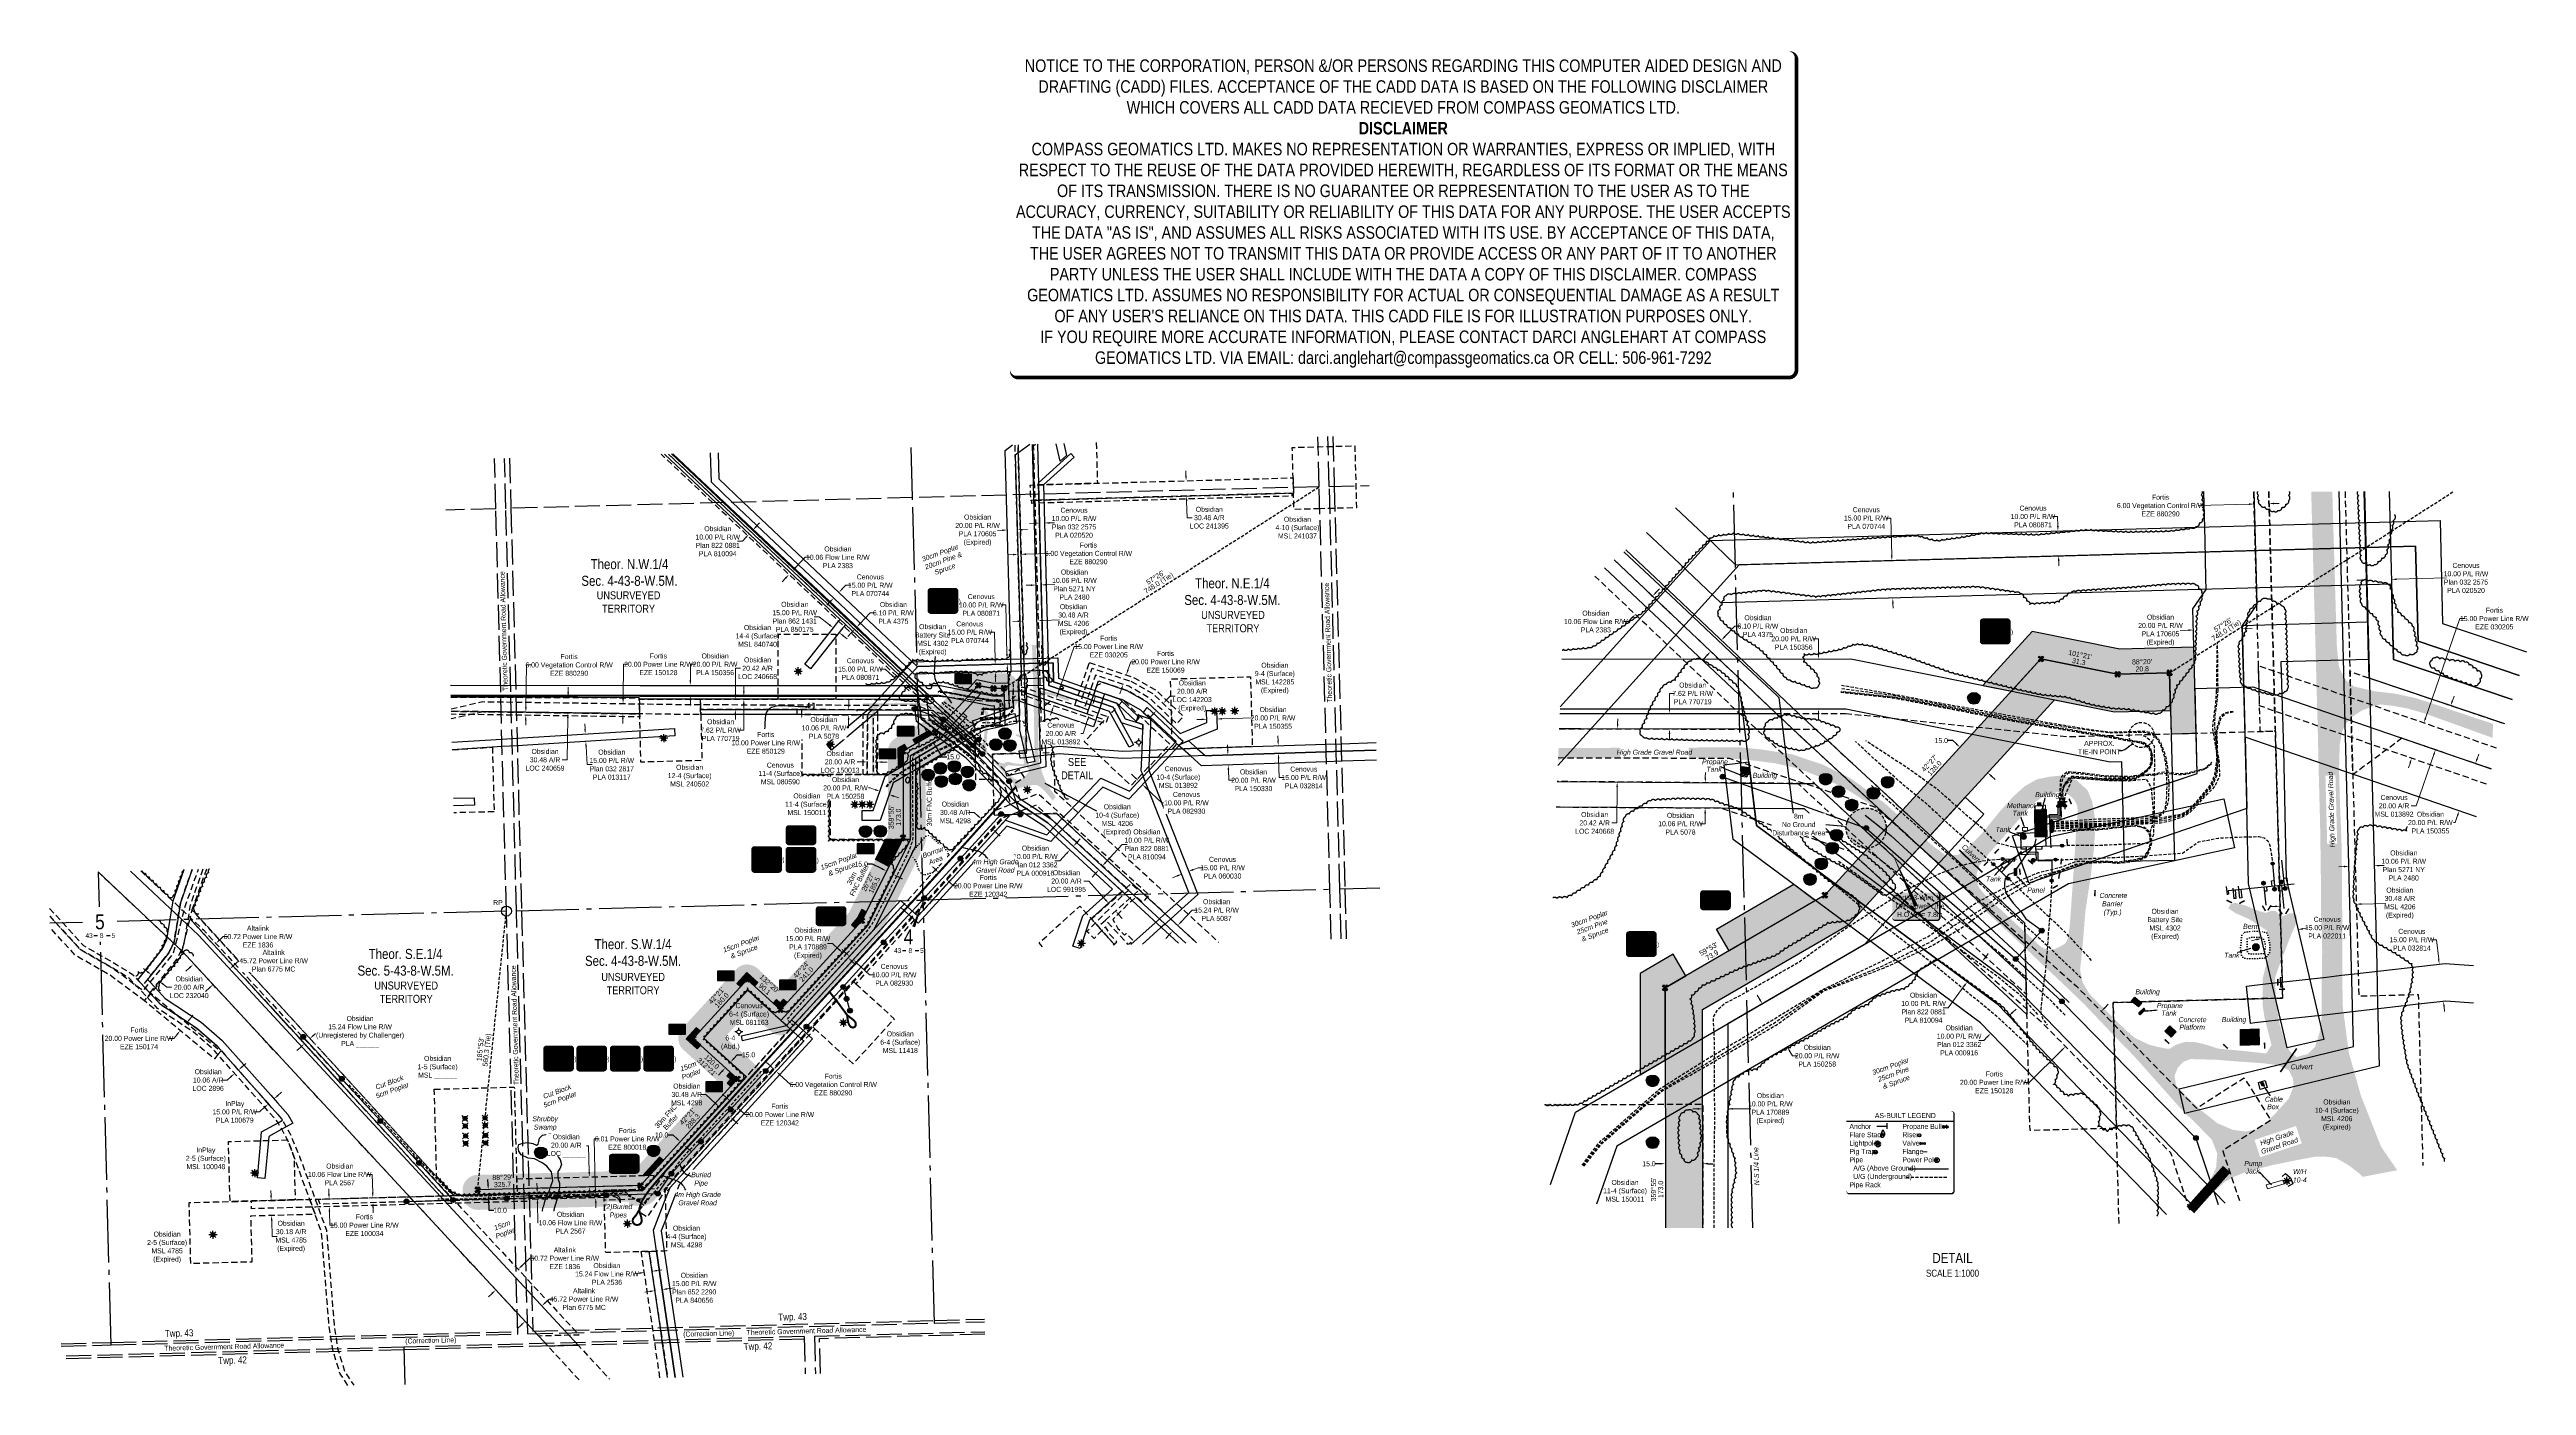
# Model space of a CAD drawing. Extents: x 626623 to 631574, y 5837036 to 5839705.
import ezdxf
from ezdxf.enums import TextEntityAlignment as Align

# ---------------------------------------------------------------- set-up
doc = ezdxf.new("R2010")
doc.units = 0
doc.header["$LTSCALE"] = 5
doc.header["$PDSIZE"] = 0.5
for name, pattern in [('0', [1, 1, 0]), ('DASHED4', [1.875, 1.25, -0.625]), ('foc-ACCESSROAD', [3.75, 2.5, -1.25]), ('foc-FLOWLINE', [3.75, 2.5, -1.25]), ('foc-QUARTERLINE', [33, 25, -3, 2, -3]), ('foc-TIELINE', [1.875, 1.25, -0.625]), ('foc-TOPO', [1, 0.2, -0.8]), ('foc-UNSURVEYED', [12.5, 10, -2.5]), ('POWERLINE5', [7.8, 2.4, -0.6, 0.6, -0.6, 0.6, -0.6, 2.4]), ('UG_PIPE', [1.875, 1.25, -0.625])]:
    doc.linetypes.add(name, pattern=pattern)
doc.layers.get('Defpoints').update_dxf_attribs({"color": 9})
for name, color, linetype in [('10', 1, 'Continuous'), ('35', 37, 'Continuous'), ('9', 3, 'Continuous'), ('AS-CABLE', 224, 'foc-CABLE'), ('AS-FENCE', 48, 'foc-FENCE'), ('AS-PIPE-UG', 44, 'UG_PIPE'), ('AS-PIPE-UG-T', 44, 'Continuous'), ('AS-POWER', 104, 'foc-POWER'), ('AS-POWER-EXISTING', 72, 'POWERLINE5'), ('AS-POWER-T', 104, 'Continuous'), ('AS-ROADS', 254, 'Continuous'), ('AS-SYMBOL', 7, 'Continuous'), ('C-AR', 13, 'foc-ACCESSROAD'), ('C-FLOWLINE', 13, 'foc-FLOWLINE'), ('C-RW', 13, 'Continuous'), ('C-SYMBOL', 7, 'Continuous'), ('C-WS', 13, 'foc-ACCESSROAD'), ('C-WS-S', 8, 'Continuous'), ('CG-NOTES', 7, 'Continuous'), ('D-TXT', 6, 'Continuous'), ('DETAIL-T', 7, 'Continuous'), ('F-EZE', 190, 'foc-FLOWLINE'), ('F-RW', 190, 'Continuous'), ('F-WS', 190, 'foc-ACCESSROAD'), ('F-WS-S', 8, 'Continuous'), ('L-BD', 7, 'Continuous'), ('L-BD1', 253, 'Continuous'), ('L-MON', 1, 'Continuous'), ('L-QSEC', 8, 'foc-QUARTERLINE'), ('L-ROAD-T', 7, 'Continuous'), ('L-SECLBL', 7, 'Continuous'), ('L-TIE', 7, 'foc-TIELINE'), ('L-TIE-T', 7, 'Continuous'), ('L-UNS-T', 3, 'Continuous'), ('L-USEC', 7, 'foc-UNSURVEYED'), ('P-BUFFER-H 30m', 51, 'Continuous'), ('P-BUFFER-T', 40, 'Continuous'), ('P-CROSSINGS', 250, 'Continuous'), ('P-PROPOSED', 10, 'Continuous'), ('P-PROPOSED-H', 21, 'Continuous'), ('P-TEMP-BLOCKS', 250, 'Continuous'), ('P-TEMP-H', 41, 'Continuous'), ('P-TEMP_WORKSPACE', 46, 'Continuous'), ('P-TXT', 4, 'Continuous'), ('T-BUSH', 110, '0'), ('T-BUSH-T', 110, 'Continuous'), ('T-GENERAL', 48, 'foc-TOPO'), ('T-LOW-AREA', 48, 'foc-TOPO'), ('WETLAND', 143, 'Continuous'), ('WETLAND-T', 146, 'Continuous')]:
    doc.layers.add(name, color=color, linetype=linetype)
for name, color, linetype, lineweight in [('AS-GENERAL', 48, 'Continuous', 18), ('C-AR-T', 13, 'Continuous', 9), ('C-FLOWLINE-T', 13, 'Continuous', 9), ('C-RW-T', 13, 'Continuous', 9), ('C-WS-T', 13, 'Continuous', 9), ('F-EZE-T', 190, 'Continuous', 9), ('F-RW-T', 190, 'Continuous', 9), ('F-WS-T', 190, 'Continuous', 9), ('T-TEXT', 48, 'Continuous', 18)]:
    doc.layers.add(name, color=color, linetype=linetype, lineweight=lineweight)
for name, color, linetype, true_color in [('AS-PIPE-AG', 7, 'Continuous', 0x7d00fa), ('AS-STRUCTURE-H', 7, 'Continuous', 0xa8a8a8), ('AS-STRUCTURE-T', 7, 'Continuous', 0x454545), ('P-POWER BUFFER', 7, 'DASHED4', 0x007000), ('P-POWER BUFFER-T', 7, 'Continuous', 0x007000)]:
    doc.layers.add(name, color=color, linetype=linetype, true_color=true_color)
doc.layers.add('AS-STRUCTURE', color=7, linetype='Continuous', lineweight=30, true_color=0x595959)
doc.layers.add('DISCLAIMER', color=7, linetype='Continuous', plot=False)
doc.layers.add('P-POWER BUFFER-H', color=7, linetype='0', true_color=0x8aff8a, transparency=0.7)
doc.styles.add('175L', font='ARIALN.TTF', dxfattribs={"height": 20})
doc.styles.add('80', font='ARIALN.TTF', dxfattribs={"height": 10})
doc.styles.add('80CG', font='ARIALN.TTF', dxfattribs={"height": 10})
doc.styles.add('80L', font='ARIALN.TTF', dxfattribs={"height": 10})
doc.styles.add('80LS', font='ARIALNI.TTF', dxfattribs={"height": 10})
doc.styles.add('BOLD', font='ARIALNB.TTF')
doc.styles.add('Crossing', font='ARIALN.TTF', dxfattribs={"height": 10})
doc.styles.add('foc-LtypeFont', font='ARIALN.TTF', dxfattribs={"height": 7.35})
doc.styles.add('SIMPLEX', font='ARIALN.TTF')
doc.styles.get("Standard").update_dxf_attribs({"font": 'ARIALN.TTF'})
doc.linetypes.add('foc-CABLE', pattern='A,2,-1,["C",foc-LtypeFont,S=0.2,R=0,X=-0.625,Y=-0.75],-1.24,8', length=12.24)
doc.linetypes.add('foc-FENCE', pattern='A,10,-1,["X",foc-LtypeFont,S=0.2,R=0,X=-0.625,Y=-0.75],-1.24', length=12.24)
doc.linetypes.add('foc-POWER', pattern='A,6,-1,["P",foc-LtypeFont,S=0.2,R=0,X=-0.625,Y=-0.75],-1.24,4', length=12.24)
doc.dimstyles.new('Compass 5 000', dxfattribs={"dimscale": 5, "dimtxt": 9, "dimasz": 2, "dimexe": 0.2, "dimexo": 0.0625, "dimgap": 0.5, "dimtad": 0, "dimtih": 1, "dimtoh": 1, "dimzin": 0, "dimdsep": 46, "dimtxsty": '80CG', "dimcen": 0.1, "dimse1": 1, "dimse2": 1, "dimclrd": 256, "dimclrt": 256, "dimaunit": 1, "dimadec": 4, "dimazin": 0, "dimtfac": 0.06, "dimtofl": 0, "dimtmove": 0, "dimatfit": 1, "dimfxl": 0.2, "dimtolj": 1, "dimtzin": 0, "dimlwd": -1, "dimarcsym": 0})

# ---------------------------------------------------------------- blocks, each defined once
blk = doc.blocks.new('L-SECLBL')
at = {"layer": '9', "color": 7}
for p, q in [((-5.1, -27.8), (-12.3, -27.8)), ((20.7, -27.8), (13.5, -27.8))]:
    blk.add_line(p, q, dxfattribs=at)
at = {"layer": '10', "color": 2, "style": 'SIMPLEX'}
blk.add_attdef('SEC', text='', height=30, dxfattribs=at).set_placement((0, 0), align=Align.MIDDLE)
at = {"layer": '10', "color": 5, "style": '80L'}
blk.add_attdef('TWP', text='', height=9.5, dxfattribs=at).set_placement((-14.4, -27.4), align=Align.MIDDLE_RIGHT)
blk.add_attdef('RGE', text='', height=9.5, dxfattribs=at).set_placement((3.6, -27.4), align=Align.MIDDLE_CENTER)
blk.add_attdef('MER', text='', height=9.5, dxfattribs=at).set_placement((23.2, -27.4), align=Align.MIDDLE_LEFT)
blk = doc.blocks.new('*D534')
at = {"layer": 'Defpoints', "color": 0, "transparency": 16777216}
for p in [(627559.5, 5837268), (627630.7, 5837191.1), (627585.8, 5837149.5)]:
    blk.add_point(p, dxfattribs=at)
at = {"layer": 'F-EZE-T', "transparency": 16777216}
for p, q in [((627566.9, 5837274.8), (627583.2, 5837289.9)), ((627583.2, 5837289.9), (627593.2, 5837289.9)), ((627507.3, 5837219.6), (627500, 5837212.8))]:
    blk.add_line(p, q, dxfattribs=at)
for points in [[(627565.7, 5837276), (627568, 5837273.5), (627559.5, 5837268)], [(627506.2, 5837220.8), (627508.4, 5837218.3), (627514.6, 5837226.4)]]:
    blk.add_solid(points, dxfattribs=at)
at = {"layer": 'F-EZE-T', "transparency": 16777216, "insert": (627652.8, 5837289.9), "char_height": 10, "attachment_point": 5, "style": '80CG'}
blk.add_mtext('\\A1;Altalink\\P60.72 Power Line R/W\\PEZE 1836', dxfattribs=at)
blk = doc.blocks.new('*D535')
at = {"layer": 'Defpoints', "color": 0, "transparency": 16777216}
for p in [(626955.4, 5837919), (627307.6, 5837539), (627262.5, 5837497.2)]:
    blk.add_point(p, dxfattribs=at)
at = {"layer": 'F-EZE-T', "transparency": 16777216}
for p, q in [((626962.7, 5837925.8), (626970.1, 5837932.6)), ((626970.1, 5837932.6), (626980.1, 5837932.6)), ((626903, 5837870.5), (626895.6, 5837863.7))]:
    blk.add_line(p, q, dxfattribs=at)
for points in [[(626961.6, 5837927.1), (626963.9, 5837924.6), (626955.4, 5837919)], [(626901.8, 5837871.7), (626904.1, 5837869.2), (626910.3, 5837877.3)]]:
    blk.add_solid(points, dxfattribs=at)
at = {"layer": 'F-EZE-T', "transparency": 16777216, "insert": (627039.6, 5837932.6), "char_height": 10, "attachment_point": 5, "style": '80CG'}
blk.add_mtext('\\A1;Altalink\\P60.72 Power Line R/W\\PEZE 1836', dxfattribs=at)
blk = doc.blocks.new('*D536')
at = {"layer": 'Defpoints', "color": 0, "transparency": 16777216}
for p in [(628623.9, 5838396.1), (628628.8, 5838410.3), (628634.9, 5838408.2)]:
    blk.add_point(p, dxfattribs=at)
at = {"layer": 'F-EZE-T', "transparency": 16777216}
for p, q in [((628638.1, 5838417.6), (628670.8, 5838512.2)), ((628670.8, 5838512.2), (628680.8, 5838512.2)), ((628626.7, 5838384.5), (628623.4, 5838375.1))]:
    blk.add_line(p, q, dxfattribs=at)
for points in [[(628636.6, 5838418.2), (628639.7, 5838417.1), (628634.9, 5838408.2)], [(628625.1, 5838385.1), (628628.3, 5838384), (628630, 5838394)]]:
    blk.add_solid(points, dxfattribs=at)
at = {"layer": 'F-EZE-T', "transparency": 16777216, "insert": (628739.9, 5838512.2), "char_height": 10, "attachment_point": 5, "style": '80CG'}
blk.add_mtext('\\A1;Fortis\\P15.00 Power Line R/W\\PEZE 030205', dxfattribs=at)
blk = doc.blocks.new('*D537')
at = {"layer": 'Defpoints', "color": 0, "transparency": 16777216}
for p in [(627269.6, 5837411), (627182.1, 5837393), (627270, 5837395.4)]:
    blk.add_point(p, dxfattribs=at)
at = {"layer": 'F-EZE-T', "transparency": 16777216}
for p, q in [((627181.4, 5837418.7), (627181.1, 5837428.7)), ((627182.3, 5837383.1), (627183.1, 5837356)), ((627183.1, 5837356), (627193.1, 5837356))]:
    blk.add_line(p, q, dxfattribs=at)
for points in [[(627183, 5837418.7), (627179.7, 5837418.6), (627181.6, 5837408.7)], [(627184, 5837383.1), (627180.7, 5837383), (627182.1, 5837393)]]:
    blk.add_solid(points, dxfattribs=at)
at = {"layer": 'F-EZE-T', "transparency": 16777216, "insert": (627252.2, 5837356), "char_height": 10, "attachment_point": 5, "style": '80CG'}
blk.add_mtext('\\A1;Fortis\\P15.00 Power Line R/W\\PEZE 100034', dxfattribs=at)
blk = doc.blocks.new('*D538')
at = {"layer": 'Defpoints', "color": 0, "transparency": 16777216}
for p in [(627995, 5837617.6), (628009.8, 5837604.1), (627997.7, 5837590.9)]:
    blk.add_point(p, dxfattribs=at)
at = {"layer": 'F-EZE-T', "transparency": 16777216}
for p, q in [((627975.6, 5837611.1), (627968.2, 5837617.9)), ((628005.1, 5837584.2), (628013, 5837577)), ((628013, 5837577), (628023, 5837577))]:
    blk.add_line(p, q, dxfattribs=at)
for points in [[(627976.7, 5837612.4), (627974.5, 5837609.9), (627983, 5837604.4)], [(628006.3, 5837585.4), (628004, 5837582.9), (627997.7, 5837590.9)]]:
    blk.add_solid(points, dxfattribs=at)
at = {"layer": 'F-EZE-T', "transparency": 16777216, "insert": (628082.6, 5837577), "char_height": 10, "attachment_point": 5, "style": '80CG'}
blk.add_mtext('\\A1;Fortis\\P20.00 Power Line R/W\\PEZE 120342', dxfattribs=at)
blk = doc.blocks.new('*D539')
at = {"layer": 'Defpoints', "color": 0, "transparency": 16777216}
for p in [(628775, 5838455.7), (628775.1, 5838455.7), (628768.6, 5838436.8)]:
    blk.add_point(p, dxfattribs=at)
at = {"layer": 'F-EZE-T', "transparency": 16777216}
for p, q in [((628778.3, 5838465.2), (628783.9, 5838481.8)), ((628783.9, 5838481.8), (628793.9, 5838481.8)), ((628765.6, 5838427.3), (628762.4, 5838417.8))]:
    blk.add_line(p, q, dxfattribs=at)
for points in [[(628776.7, 5838465.7), (628779.9, 5838464.6), (628775.1, 5838455.7)], [(628764, 5838427.8), (628767.2, 5838426.7), (628768.8, 5838436.7)]]:
    blk.add_solid(points, dxfattribs=at)
at = {"layer": 'F-EZE-T', "transparency": 16777216, "insert": (628853.5, 5838481.8), "char_height": 10, "attachment_point": 5, "style": '80CG'}
blk.add_mtext('\\A1;Fortis\\P20.00 Power Line R/W\\PEZE 150069', dxfattribs=at)
blk = doc.blocks.new('*D540')
at = {"layer": 'Defpoints', "color": 0, "transparency": 16777216}
for p in [(627679.1, 5838399.5), (627769.2, 5838398.3), (627678.8, 5838379.5)]:
    blk.add_point(p, dxfattribs=at)
at = {"layer": 'F-EZE-T', "transparency": 16777216}
for p, q in [((627769.3, 5838408.3), (627770.3, 5838476.8)), ((627770.3, 5838476.8), (627780.3, 5838476.8)), ((627768.8, 5838368.2), (627768.6, 5838358.2))]:
    blk.add_line(p, q, dxfattribs=at)
for points in [[(627767.7, 5838408.3), (627771, 5838408.2), (627769.2, 5838398.3)], [(627767.1, 5838368.2), (627770.4, 5838368.2), (627768.9, 5838378.2)]]:
    blk.add_solid(points, dxfattribs=at)
at = {"layer": 'F-EZE-T', "transparency": 16777216, "insert": (627839.9, 5838476.8), "char_height": 10, "attachment_point": 5, "style": '80CG'}
blk.add_mtext('\\A1;Fortis\\P20.00 Power Line R/W\\PEZE 150128', dxfattribs=at)
blk = doc.blocks.new('*D541')
at = {"layer": 'Defpoints', "color": 0, "transparency": 16777216}
for p in [(626884.1, 5837744.7), (626898.8, 5837732.6), (626911.6, 5837748.1)]:
    blk.add_point(p, dxfattribs=at)
at = {"layer": 'F-EZE-T', "transparency": 16777216}
for p, q in [((626903.2, 5837767.9), (626909.6, 5837775.6)), ((626871.4, 5837729.3), (626861.4, 5837729.3)), ((626877.8, 5837737), (626871.4, 5837729.3))]:
    blk.add_line(p, q, dxfattribs=at)
for points in [[(626901.9, 5837769), (626904.5, 5837766.8), (626896.9, 5837760.2)], [(626876.5, 5837738.1), (626879.1, 5837736), (626884.1, 5837744.7)]]:
    blk.add_solid(points, dxfattribs=at)
at = {"layer": 'F-EZE-T', "transparency": 16777216, "insert": (626801.8, 5837729.3), "char_height": 10, "attachment_point": 5, "style": '80CG'}
blk.add_mtext('\\A1;Fortis\\P20.00 Power Line R/W\\PEZE 150174', dxfattribs=at)
blk = doc.blocks.new('*D542')
at = {"layer": 'Defpoints', "color": 0, "transparency": 16777216}
for p in [(627654.7, 5837415.3), (627654.8, 5837409.2), (627714.5, 5837410.8)]:
    blk.add_point(p, dxfattribs=at)
at = {"layer": 'F-EZE-T', "transparency": 16777216}
for p, q in [((627721.3, 5837528.4), (627711.3, 5837528.4)), ((627711.3, 5837528.4), (627713.8, 5837436.8)), ((627714, 5837426.8), (627713.8, 5837436.8)), ((627714.7, 5837400.8), (627715, 5837390.8))]:
    blk.add_line(p, q, dxfattribs=at)
for points in [[(627715.7, 5837426.9), (627712.4, 5837426.8), (627714.3, 5837416.8)], [(627716.4, 5837400.9), (627713.1, 5837400.8), (627714.5, 5837410.8)]]:
    blk.add_solid(points, dxfattribs=at)
at = {"layer": 'F-EZE-T', "transparency": 16777216, "insert": (627777.7, 5837528.4), "char_height": 10, "attachment_point": 5, "style": '80CG'}
blk.add_mtext('\\A1;Fortis\\P6.01 Power Line R/W\\PEZE 800018', dxfattribs=at)
blk = doc.blocks.new('*D543')
at = {"layer": 'Defpoints', "color": 0, "transparency": 16777216}
for p in [(627574.9, 5838381), (627605.6, 5838380.5), (627605.6, 5838374.4)]:
    blk.add_point(p, dxfattribs=at)
at = {"layer": 'F-EZE-T', "transparency": 16777216}
for p, q in [((627575.1, 5838391), (627576.3, 5838475.5)), ((627576.3, 5838475.5), (627586.3, 5838475.5)), ((627574.7, 5838364.9), (627574.6, 5838354.9))]:
    blk.add_line(p, q, dxfattribs=at)
for points in [[(627573, 5838364.9), (627576.4, 5838364.8), (627574.8, 5838374.9)], [(627573.4, 5838391), (627576.7, 5838390.9), (627574.9, 5838381)]]:
    blk.add_solid(points, dxfattribs=at)
at = {"layer": 'F-EZE-T', "transparency": 16777216, "insert": (627661.4, 5838475.5), "char_height": 10, "attachment_point": 5, "style": '80CG'}
blk.add_mtext('\\A1;Fortis\\P6.00 Vegetation Control R/W\\PEZE 880290', dxfattribs=at)
blk = doc.blocks.new('*D544')
at = {"layer": 'Defpoints', "color": 0, "transparency": 16777216}
for p in [(628557, 5838753.1), (628562.9, 5838753.3), (628564.7, 5838696.6)]:
    blk.add_point(p, dxfattribs=at)
at = {"layer": 'F-EZE-T', "transparency": 16777216}
for p, q in [((628548.8, 5838696.1), (628538.8, 5838695.8)), ((628574.7, 5838696.9), (628624.2, 5838698.4))]:
    blk.add_line(p, q, dxfattribs=at)
for points in [[(628548.7, 5838697.7), (628548.8, 5838694.4), (628558.8, 5838696.4)], [(628574.6, 5838698.6), (628574.7, 5838695.2), (628564.7, 5838696.6)]]:
    blk.add_solid(points, dxfattribs=at)
at = {"layer": 'F-EZE-T', "transparency": 16777216, "insert": (628699.3, 5838698.4), "char_height": 10, "attachment_point": 5, "style": '80CG'}
blk.add_mtext('\\A1;Fortis\\P6.00 Vegetation Control R/W\\PEZE 880290', dxfattribs=at)
blk = doc.blocks.new('*D545')
at = {"layer": 'Defpoints', "color": 0, "transparency": 16777216}
for p in [(628075.4, 5837663.4), (628085.1, 5837682.9), (628089.5, 5837678.9)]:
    blk.add_point(p, dxfattribs=at)
at = {"layer": 'F-EZE-T', "transparency": 16777216}
for p, q in [((628063.6, 5837674.1), (628056.2, 5837680.9)), ((628082.7, 5837656.6), (628104.2, 5837637)), ((628104.2, 5837637), (628114.2, 5837637))]:
    blk.add_line(p, q, dxfattribs=at)
for points in [[(628064.7, 5837675.4), (628062.4, 5837672.9), (628070.9, 5837667.4)], [(628083.9, 5837657.8), (628081.6, 5837655.4), (628075.4, 5837663.4)]]:
    blk.add_solid(points, dxfattribs=at)
at = {"layer": 'F-EZE-T', "transparency": 16777216, "insert": (628189.4, 5837637), "char_height": 10, "attachment_point": 5, "style": '80CG'}
blk.add_mtext('\\A1;Fortis\\P6.00 Vegetation Control R/W\\PEZE 880290', dxfattribs=at)
blk = doc.blocks.new('*D546')
at = {"layer": 'C-RW-T', "transparency": 16777216}
for p, q in [((627007.8, 5837672.6), (627015.3, 5837679.2)), ((626977.9, 5837646), (626967.9, 5837646)), ((626985.4, 5837652.6), (626977.9, 5837646))]:
    blk.add_line(p, q, dxfattribs=at)
for points in [[(626984.3, 5837653.9), (626986.5, 5837651.4), (626992.8, 5837659.3)], [(627006.7, 5837673.8), (627008.9, 5837671.3), (627000.3, 5837665.9)]]:
    blk.add_solid(points, dxfattribs=at)
at = {"layer": 'Defpoints', "color": 0, "transparency": 16777216}
for p in [(626990.6, 5837661.8), (626992.8, 5837659.3), (626998.1, 5837668.5)]:
    blk.add_point(p, dxfattribs=at)
at = {"layer": 'C-RW-T', "transparency": 16777216, "insert": (626940, 5837646), "char_height": 10, "attachment_point": 5, "style": '80CG'}
blk.add_mtext('\\A1;Obsidian\\P10.06 A/R\\PLOC 2896', dxfattribs=at)
blk = doc.blocks.new('*D547')
at = {"layer": 'C-AR-T', "transparency": 16777216}
for p, q in [((628855.7, 5838405.8), (628862.6, 5838413.1)), ((628862.6, 5838413.1), (628872.6, 5838413.1)), ((628828.2, 5838376.8), (628821.3, 5838369.6))]:
    blk.add_line(p, q, dxfattribs=at)
for points in [[(628854.5, 5838407), (628856.9, 5838404.7), (628848.9, 5838398.6)], [(628827, 5838378), (628829.4, 5838375.7), (628835.1, 5838384.1)]]:
    blk.add_solid(points, dxfattribs=at)
at = {"layer": 'Defpoints', "color": 0, "transparency": 16777216}
for p in [(628848.9, 5838398.6), (628851, 5838396.5), (628837.3, 5838382)]:
    blk.add_point(p, dxfattribs=at)
at = {"layer": 'C-AR-T', "transparency": 16777216, "insert": (628906.9, 5838413.1), "char_height": 10, "attachment_point": 5, "style": '80CG'}
blk.add_mtext('\\A1;Obsidian\\P20.00 A/R\\PLOC 142203\\P(Expired)', dxfattribs=at)
blk = doc.blocks.new('*D548')
at = {"layer": 'C-RW-T', "transparency": 16777216}
for p, q in [((628247.2, 5838281.7), (628237.2, 5838281.8)), ((628287.4, 5838281.5), (628297.4, 5838281.4))]:
    blk.add_line(p, q, dxfattribs=at)
for points in [[(628247.2, 5838283.4), (628247.2, 5838280.1), (628257.2, 5838281.7)], [(628287.4, 5838283.2), (628287.4, 5838279.8), (628277.4, 5838281.5)]]:
    blk.add_solid(points, dxfattribs=at)
at = {"layer": 'Defpoints', "color": 0, "transparency": 16777216}
for p in [(628257.6, 5838346.2), (628277.7, 5838346.1), (628277.4, 5838281.5)]:
    blk.add_point(p, dxfattribs=at)
at = {"layer": 'C-RW-T', "transparency": 16777216, "insert": (628202.9, 5838281.8), "char_height": 10, "attachment_point": 5, "style": '80CG'}
blk.add_mtext('\\A1;Obsidian\\P20.00 A/R\\PLOC 150013', dxfattribs=at)
blk = doc.blocks.new('*D549')
at = {"layer": 'C-AR-T', "transparency": 16777216}
for p, q in [((626818.6, 5837862.5), (626810.8, 5837868.7)), ((626849.9, 5837837.6), (626857.7, 5837831.4)), ((626857.7, 5837831.4), (626867.7, 5837831.4))]:
    blk.add_line(p, q, dxfattribs=at)
for points in [[(626819.6, 5837863.8), (626817.5, 5837861.2), (626826.4, 5837856.2)], [(626850.9, 5837838.9), (626848.8, 5837836.3), (626842, 5837843.8)]]:
    blk.add_solid(points, dxfattribs=at)
at = {"layer": 'Defpoints', "color": 0, "transparency": 16777216}
for p in [(626835.6, 5837867.8), (626851.2, 5837855.4), (626842, 5837843.8)]:
    blk.add_point(p, dxfattribs=at)
at = {"layer": 'C-AR-T', "transparency": 16777216, "insert": (626902, 5837831.4), "char_height": 10, "attachment_point": 5, "style": '80CG'}
blk.add_mtext('\\A1;Obsidian\\P20.00 A/R\\PLOC 232040', dxfattribs=at)
blk = doc.blocks.new('*D550')
at = {"layer": 'C-AR-T', "transparency": 16777216}
for p, q in [((627659.6, 5838420.8), (627659.7, 5838430.8)), ((627658.8, 5838369.8), (627657.6, 5838286)), ((627657.6, 5838286), (627647.6, 5838286))]:
    blk.add_line(p, q, dxfattribs=at)
for points in [[(627657.9, 5838420.8), (627661.2, 5838420.7), (627659.4, 5838410.8)], [(627657.2, 5838369.8), (627660.5, 5838369.7), (627659, 5838379.8)]]:
    blk.add_solid(points, dxfattribs=at)
at = {"layer": 'Defpoints', "color": 0, "transparency": 16777216}
for p in [(627687.5, 5838410.4), (627659, 5838379.8), (627687.1, 5838379.4)]:
    blk.add_point(p, dxfattribs=at)
at = {"layer": 'C-AR-T', "transparency": 16777216, "insert": (627613.3, 5838286), "char_height": 10, "attachment_point": 5, "style": '80CG'}
blk.add_mtext('\\A1;Obsidian\\P30.48 A/R\\PLOC 240659', dxfattribs=at)
blk = doc.blocks.new('*D551')
at = {"layer": 'C-AR-T', "transparency": 16777216}
for p, q in [((627993.7, 5838416.9), (627993.8, 5838468.9)), ((627993.8, 5838468.9), (628003.8, 5838468.9)), ((627993.7, 5838376.5), (627993.7, 5838366.5))]:
    blk.add_line(p, q, dxfattribs=at)
for points in [[(627992.1, 5838416.9), (627995.4, 5838416.9), (627993.7, 5838406.9)], [(627992.1, 5838376.5), (627995.4, 5838376.5), (627993.7, 5838386.5)]]:
    blk.add_solid(points, dxfattribs=at)
at = {"layer": 'Defpoints', "color": 0, "transparency": 16777216}
for p in [(627979.2, 5838406.9), (627993.7, 5838406.9), (627979.2, 5838386.5)]:
    blk.add_point(p, dxfattribs=at)
at = {"layer": 'C-AR-T', "transparency": 16777216, "insert": (628038.1, 5838468.9), "char_height": 10, "attachment_point": 5, "style": '80CG'}
blk.add_mtext('\\A1;Obsidian\\P20.42 A/R\\PLOC 240668', dxfattribs=at)
blk = doc.blocks.new('*D552')
at = {"layer": 'C-AR-T', "transparency": 16777216}
for p, q in [((628894.3, 5838853.5), (628894, 5838863.5)), ((628895.7, 5838803.1), (628896.6, 5838769.8)), ((628896.6, 5838769.8), (628906.6, 5838769.8))]:
    blk.add_line(p, q, dxfattribs=at)
for points in [[(628896, 5838853.6), (628892.6, 5838853.5), (628894.6, 5838843.5)], [(628897.4, 5838803.1), (628894, 5838803), (628895.4, 5838813.1)]]:
    blk.add_solid(points, dxfattribs=at)
at = {"layer": 'Defpoints', "color": 0, "transparency": 16777216}
for p in [(628956.9, 5838845.3), (628895.4, 5838813.1), (628957.7, 5838814.8)]:
    blk.add_point(p, dxfattribs=at)
at = {"layer": 'C-AR-T', "transparency": 16777216, "insert": (628941, 5838769.8), "char_height": 10, "attachment_point": 5, "style": '80CG'}
blk.add_mtext('\\A1;Obsidian\\P30.48 A/R\\PLOC 241395', dxfattribs=at)
blk = doc.blocks.new('*D553')
at = {"layer": 'C-AR-T', "transparency": 16777216}
for p, q in [((628699.9, 5838043.7), (628689.9, 5838043.7)), ((628733.7, 5838006.1), (628699.9, 5838043.7)), ((628760.4, 5837976.3), (628767.1, 5837968.9))]:
    blk.add_line(p, q, dxfattribs=at)
for points in [[(628734.9, 5838007.2), (628732.4, 5838005), (628740.3, 5837998.7)], [(628761.6, 5837977.5), (628759.2, 5837975.2), (628753.7, 5837983.8)]]:
    blk.add_solid(points, dxfattribs=at)
at = {"layer": 'Defpoints', "color": 0, "transparency": 16777216}
for p in [(628728, 5837987.6), (628740.3, 5837998.7), (628741.4, 5837972.7)]:
    blk.add_point(p, dxfattribs=at)
at = {"layer": 'C-AR-T', "transparency": 16777216, "insert": (628655.5, 5838043.7), "char_height": 10, "attachment_point": 5, "style": '80CG'}
blk.add_mtext('\\A1;Obsidian\\P20.00 A/R\\PLOC 991995', dxfattribs=at)
blk = doc.blocks.new('GAS')
h = blk.add_hatch(color=255)
h.dxf.hatch_style = 1
edge = h.paths.add_edge_path()
edge.add_arc((0, 0), 0.9, 0, 360)
for p, q in [((-0.81, 0), (-1.62, 0)), ((-0.57, 0.57), (-1.14, 1.14)), ((0, 0.81), (0, 1.62)), ((0.57, 0.57), (1.14, 1.14)), ((1.62, 0), (0.81, 0)), ((-0.57, -0.57), (-1.14, -1.14)), ((0, -0.81), (0, -1.62)), ((1.14, -1.14), (0.57, -0.57))]:
    blk.add_line(p, q)
blk.add_circle((0, 0), 0.8)
blk = doc.blocks.new('GABD')
for p, q in [((-0.81, 0), (-1.62, 0)), ((0, 0.81), (0, 1.62)), ((1.62, 0), (0.81, 0)), ((0, -0.81), (0, -1.62))]:
    blk.add_line(p, q)
blk.add_circle((0, 0), 0.8)
blk = doc.blocks.new('*D555')
at = {"layer": 'C-AR-T', "transparency": 16777216}
for p, q in [((628558.1, 5838562.8), (628548.1, 5838562.5)), ((628608.8, 5838564.5), (628641.5, 5838565.5))]:
    blk.add_line(p, q, dxfattribs=at)
for points in [[(628558.1, 5838564.5), (628558.2, 5838561.2), (628568.1, 5838563.2)], [(628608.8, 5838566.1), (628608.9, 5838562.8), (628598.8, 5838564.1)]]:
    blk.add_solid(points, dxfattribs=at)
at = {"layer": 'Defpoints', "color": 0, "transparency": 16777216}
for p in [(628567.7, 5838576.8), (628598.4, 5838577.8), (628598.8, 5838564.1)]:
    blk.add_point(p, dxfattribs=at)
at = {"layer": 'C-AR-T', "transparency": 16777216, "insert": (628669.4, 5838565.5), "char_height": 10, "attachment_point": 5, "style": '80CG'}
blk.add_mtext('\\A1;Obsidian\\P30.48 A/R\\PMSL 4206\\P(Expired)', dxfattribs=at)
blk = doc.blocks.new('*D556')
at = {"layer": 'C-RW-T', "transparency": 16777216}
for p, q in [((627934.4, 5837617.2), (627924.4, 5837617.2)), ((627953.9, 5837599.4), (627934.4, 5837617.2)), ((627991.2, 5837565.3), (627998.6, 5837558.5))]:
    blk.add_line(p, q, dxfattribs=at)
for points in [[(627955, 5837600.6), (627952.8, 5837598.1), (627961.3, 5837592.6)], [(627992.4, 5837566.5), (627990.1, 5837564.1), (627983.9, 5837572)]]:
    blk.add_solid(points, dxfattribs=at)
at = {"layer": 'Defpoints', "color": 0, "transparency": 16777216}
for p in [(627961.3, 5837592.6), (627919.3, 5837546.7), (627941.9, 5837526.1)]:
    blk.add_point(p, dxfattribs=at)
at = {"layer": 'C-RW-T', "transparency": 16777216, "insert": (627896.5, 5837617.2), "char_height": 10, "attachment_point": 5, "style": '80CG'}
blk.add_mtext('\\A1;Obsidian\\P30.48 A/R\\PMSL 4298', dxfattribs=at)
blk = doc.blocks.new('*D557')
at = {"layer": 'C-AR-T', "transparency": 16777216}
for p, q in [((627065.6, 5837415.4), (627065.4, 5837425.4)), ((627067, 5837365.3), (627067.8, 5837333.2)), ((627067.8, 5837333.2), (627077.8, 5837333.2))]:
    blk.add_line(p, q, dxfattribs=at)
for points in [[(627067.3, 5837415.4), (627064, 5837415.4), (627065.9, 5837405.4)], [(627068.6, 5837365.3), (627065.3, 5837365.2), (627066.7, 5837375.3)]]:
    blk.add_solid(points, dxfattribs=at)
at = {"layer": 'Defpoints', "color": 0, "transparency": 16777216}
for p in [(627066.7, 5837375.3), (627069.5, 5837405.5), (627070.3, 5837375.3)]:
    blk.add_point(p, dxfattribs=at)
at = {"layer": 'C-AR-T', "transparency": 16777216, "insert": (627105.8, 5837333.2), "char_height": 10, "attachment_point": 5, "style": '80CG'}
blk.add_mtext('\\A1;Obsidian\\P30.18 A/R\\PMSL 4785\\P(Expired)', dxfattribs=at)
blk = doc.blocks.new('*D558')
at = {"layer": 'Defpoints', "color": 0, "transparency": 16777216}
blk.add_point((628689.9, 5838400.2), dxfattribs=at)
at = {"layer": 'F-WS-T', "transparency": 16777216}
for p, q in [((628710.4, 5838403.9), (628713.6, 5838413.3)), ((628697.8, 5838366.1), (628688.6, 5838338.5)), ((628688.6, 5838338.5), (628678.6, 5838338.5))]:
    blk.add_line(p, q, dxfattribs=at)
for points in [[(628708.9, 5838404.4), (628712, 5838403.3), (628707.3, 5838394.4)], [(628696.2, 5838366.6), (628699.4, 5838365.6), (628701, 5838375.6)]]:
    blk.add_solid(points, dxfattribs=at)
at = {"layer": 'F-WS-T', "transparency": 16777216, "insert": (628644.3, 5838338.5), "char_height": 10, "attachment_point": 5, "style": '80CG', "bg_fill": 3, "box_fill_scale": 1.1, "bg_fill_color": 256, "bg_fill_true_color": 13158600, "bg_fill_transparency": 0}
blk.add_mtext('\\A1;Cenovus\\P20.00 A/R\\PMSL 013892', dxfattribs=at)
at = {"layer": 'Defpoints', "color": 0, "transparency": 16777216}
for p in [(628683.6, 5838381.4), (628701, 5838375.6)]:
    blk.add_point(p, dxfattribs=at)
blk = doc.blocks.new('*D559')
at = {"layer": 'C-RW-T', "transparency": 16777216}
for p, q in [((628094.1, 5838649), (628087.2, 5838641.8)), ((628114.8, 5838670.9), (628133.5, 5838690.6)), ((628133.5, 5838690.6), (628143.5, 5838690.6))]:
    blk.add_line(p, q, dxfattribs=at)
for points in [[(628092.9, 5838650.2), (628095.3, 5838647.9), (628101, 5838656.3)], [(628113.6, 5838672), (628116, 5838669.7), (628107.9, 5838663.6)]]:
    blk.add_solid(points, dxfattribs=at)
at = {"layer": 'Defpoints', "color": 0, "transparency": 16777216}
for p in [(628107.9, 5838663.6), (628233.6, 5838530.6), (628240.5, 5838537.9)]:
    blk.add_point(p, dxfattribs=at)
at = {"layer": 'C-RW-T', "transparency": 16777216, "insert": (628198.5, 5838690.6), "char_height": 10, "attachment_point": 5, "style": '80CG'}
blk.add_mtext('\\A1;Obsidian\\P10.06 Flow Line R/W\\PPLA 2383', dxfattribs=at)
blk = doc.blocks.new('*D560')
at = {"layer": 'C-RW-T', "transparency": 16777216}
for p, q in [((628584.8, 5838635), (628574.8, 5838634.7)), ((628614.8, 5838635.7), (628632.3, 5838636.1))]:
    blk.add_line(p, q, dxfattribs=at)
for points in [[(628584.7, 5838636.6), (628584.8, 5838633.3), (628594.7, 5838635.2)], [(628614.8, 5838637.4), (628614.9, 5838634), (628604.8, 5838635.5)]]:
    blk.add_solid(points, dxfattribs=at)
at = {"layer": 'Defpoints', "color": 0, "transparency": 16777216}
for p in [(628593.6, 5838684.3), (628603.6, 5838684.6), (628604.8, 5838635.5)]:
    blk.add_point(p, dxfattribs=at)
at = {"layer": 'C-RW-T', "transparency": 16777216, "insert": (628671.4, 5838636.1), "char_height": 10, "attachment_point": 5, "style": '80CG'}
blk.add_mtext('\\A1;Obsidian\\P10.06 P/L R/W\\PPlan 5271 NY\\PPLA 2480', dxfattribs=at)
blk = doc.blocks.new('*D561')
at = {"layer": 'C-FLOWLINE-T', "transparency": 16777216}
for p, q in [((627802, 5837260), (627792.1, 5837258.5)), ((627836.9, 5837265.2), (627846.8, 5837266.6))]:
    blk.add_line(p, q, dxfattribs=at)
for points in [[(627801.8, 5837261.7), (627802.2, 5837258.4), (627811.9, 5837261.5)], [(627836.6, 5837266.8), (627837.1, 5837263.5), (627827, 5837263.7)]]:
    blk.add_solid(points, dxfattribs=at)
at = {"layer": 'Defpoints', "color": 0, "transparency": 16777216}
for p in [(627810.8, 5837269.2), (627811.9, 5837261.5), (627825.8, 5837271.5)]:
    blk.add_point(p, dxfattribs=at)
at = {"layer": 'C-FLOWLINE-T', "transparency": 16777216, "insert": (627737.1, 5837258.5), "char_height": 10, "attachment_point": 5, "style": '80CG'}
blk.add_mtext('\\A1;Obsidian\\P15.24 Flow Line R/W\\PPLA 2536', dxfattribs=at)
blk = doc.blocks.new('*D562')
at = {"layer": 'C-RW-T', "transparency": 16777216}
for p, q in [((627597.4, 5837429.7), (627597.1, 5837439.7)), ((627598.2, 5837399.6), (627599.2, 5837360.9)), ((627599.2, 5837360.9), (627609.2, 5837360.9))]:
    blk.add_line(p, q, dxfattribs=at)
for points in [[(627599.1, 5837429.7), (627595.7, 5837429.7), (627597.7, 5837419.7)], [(627599.9, 5837399.7), (627596.5, 5837399.6), (627597.9, 5837409.6)]]:
    blk.add_solid(points, dxfattribs=at)
at = {"layer": 'Defpoints', "color": 0, "transparency": 16777216}
for p in [(627597.7, 5837419.7), (627640.5, 5837420.8), (627640.7, 5837410.7)]:
    blk.add_point(p, dxfattribs=at)
at = {"layer": 'C-RW-T', "transparency": 16777216, "insert": (627664.2, 5837360.9), "char_height": 10, "attachment_point": 5, "style": '80CG', "bg_fill": 3, "box_fill_scale": 1.1, "bg_fill_color": 256, "bg_fill_true_color": 13158600, "bg_fill_transparency": 0}
blk.add_mtext('\\A1;Obsidian\\P10.06 Flow Line R/W\\PPLA 2567', dxfattribs=at)
blk = doc.blocks.new('*D563')
at = {"layer": 'C-FLOWLINE-T', "transparency": 16777216}
for p, q in [((627267.9, 5837457.4), (627257.9, 5837457.4)), ((627268.8, 5837420.9), (627267.9, 5837457.4)), ((627269.6, 5837390.9), (627269.9, 5837380.9))]:
    blk.add_line(p, q, dxfattribs=at)
for points in [[(627270.5, 5837421), (627267.2, 5837420.9), (627269.1, 5837410.9)], [(627271.3, 5837390.9), (627268, 5837390.8), (627269.4, 5837400.9)]]:
    blk.add_solid(points, dxfattribs=at)
at = {"layer": 'Defpoints', "color": 0, "transparency": 16777216}
for p in [(627269.1, 5837410.9), (627511.5, 5837417.4), (627511.8, 5837407.3)]:
    blk.add_point(p, dxfattribs=at)
at = {"layer": 'C-FLOWLINE-T', "transparency": 16777216, "insert": (627202.9, 5837457.4), "char_height": 10, "attachment_point": 5, "style": '80CG'}
blk.add_mtext('\\A1;Obsidian\\P10.06 Flow Line R/W\\PPLA 2567', dxfattribs=at)
blk = doc.blocks.new('*D564')
at = {"layer": 'C-RW-T', "transparency": 16777216}
for p, q in [((628243.1, 5838558.3), (628263.2, 5838579.5)), ((628263.2, 5838579.5), (628273.2, 5838579.5)), ((628225.2, 5838539.4), (628218.3, 5838532.1))]:
    blk.add_line(p, q, dxfattribs=at)
for points in [[(628224, 5838540.5), (628226.4, 5838538.2), (628232, 5838546.6)], [(628241.9, 5838559.5), (628244.3, 5838557.2), (628236.2, 5838551.1)]]:
    blk.add_solid(points, dxfattribs=at)
at = {"layer": 'Defpoints', "color": 0, "transparency": 16777216}
for p in [(628232.1, 5838546.6), (628236.2, 5838551.1), (628236.3, 5838551)]:
    blk.add_point(p, dxfattribs=at)
at = {"layer": 'C-RW-T', "transparency": 16777216, "insert": (628309.5, 5838579.5), "char_height": 10, "attachment_point": 5, "style": '80CG'}
blk.add_mtext('\\A1;Obsidian\\P6.10 P/L R/W\\PPLA 4375', dxfattribs=at)
blk = doc.blocks.new('*D565')
at = {"layer": 'C-RW-T', "transparency": 16777216}
for p, q in [((628220.2, 5838396), (628220.3, 5838406)), ((628219.9, 5838349.6), (628209.9, 5838349.6)), ((628220, 5838365.8), (628219.9, 5838349.6))]:
    blk.add_line(p, q, dxfattribs=at)
for points in [[(628218.6, 5838396.1), (628221.9, 5838396), (628220.2, 5838386)], [(628218.4, 5838365.8), (628221.7, 5838365.8), (628220.1, 5838375.8)]]:
    blk.add_solid(points, dxfattribs=at)
at = {"layer": 'Defpoints', "color": 0, "transparency": 16777216}
for p in [(628300.3, 5838375.3), (628300.4, 5838385.6)]:
    blk.add_point(p, dxfattribs=at)
at = {"layer": 'C-RW-T', "transparency": 16777216, "insert": (628170.8, 5838349.6), "char_height": 10, "attachment_point": 5, "style": '80CG', "bg_fill": 3, "box_fill_scale": 1.1, "bg_fill_color": 256, "bg_fill_true_color": 13158600, "bg_fill_transparency": 0}
blk.add_mtext('\\A1;Obsidian\\P10.06 P/L R/W\\PPLA 5078', dxfattribs=at)
at = {"layer": 'Defpoints', "color": 0, "transparency": 16777216}
blk.add_point((628220.1, 5838375.8), dxfattribs=at)
blk = doc.blocks.new('*D566')
at = {"layer": 'C-RW-T', "transparency": 16777216}
for p, q in [((628675.9, 5838120.6), (628682.7, 5838128)), ((628642.5, 5838084.3), (628632.5, 5838084.3)), ((628655.6, 5838098.5), (628642.5, 5838084.3))]:
    blk.add_line(p, q, dxfattribs=at)
for points in [[(628654.3, 5838099.6), (628656.8, 5838097.4), (628662.3, 5838105.9)], [(628674.7, 5838121.7), (628677.1, 5838119.5), (628669.1, 5838113.3)]]:
    blk.add_solid(points, dxfattribs=at)
at = {"layer": 'Defpoints', "color": 0, "transparency": 16777216}
for p in [(628659, 5838108.9), (628662.3, 5838105.9), (628665.8, 5838116.3)]:
    blk.add_point(p, dxfattribs=at)
at = {"layer": 'C-RW-T', "transparency": 16777216, "insert": (628593.4, 5838084.3), "char_height": 10, "attachment_point": 5, "style": '80CG'}
blk.add_mtext('\\A1;Obsidian\\P10.00 P/L R/W\\PPlan 012 3362\\PPLA 000916', dxfattribs=at)
blk = doc.blocks.new('*D567')
at = {"layer": 'C-RW-T', "transparency": 16777216}
for p, q in [((627693.2, 5838347.6), (627692.6, 5838357.6)), ((627695.3, 5838312.7), (627697.6, 5838276.3)), ((627697.6, 5838276.3), (627707.6, 5838276.3))]:
    blk.add_line(p, q, dxfattribs=at)
for points in [[(627694.8, 5838347.7), (627691.5, 5838347.5), (627693.8, 5838337.7)], [(627697, 5838312.8), (627693.7, 5838312.6), (627694.7, 5838322.7)]]:
    blk.add_solid(points, dxfattribs=at)
at = {"layer": 'Defpoints', "color": 0, "transparency": 16777216}
for p in [(627694.7, 5838322.7), (627732.6, 5838340.1), (627733.5, 5838325.1)]:
    blk.add_point(p, dxfattribs=at)
at = {"layer": 'C-RW-T', "transparency": 16777216, "insert": (627746.7, 5838276.3), "char_height": 10, "attachment_point": 5, "style": '80CG'}
blk.add_mtext('\\A1;Obsidian\\P15.00 P/L R/W\\PPlan 032 2817\\PPLA 013117', dxfattribs=at)
blk = doc.blocks.new('*D568')
at = {"layer": 'Defpoints', "color": 0, "transparency": 16777216}
for p in [(628601.2, 5838778.3), (628611.1, 5838778.5), (628611.6, 5838759.2)]:
    blk.add_point(p, dxfattribs=at)
at = {"layer": 'F-RW-T', "transparency": 16777216}
for p, q in [((628591.7, 5838758.7), (628581.7, 5838758.5)), ((628621.6, 5838759.5), (628631.6, 5838759.7))]:
    blk.add_line(p, q, dxfattribs=at)
for points in [[(628591.6, 5838760.4), (628591.7, 5838757.1), (628601.7, 5838759)], [(628621.5, 5838761.1), (628621.6, 5838757.8), (628611.6, 5838759.2)]]:
    blk.add_solid(points, dxfattribs=at)
at = {"layer": 'F-RW-T', "transparency": 16777216, "insert": (628670.6, 5838759.7), "char_height": 10, "attachment_point": 5, "style": '80CG'}
blk.add_mtext('\\A1;Cenovus\\P10.00 P/L R/W\\PPlan 032 2575\\PPLA 020520', dxfattribs=at)
blk = doc.blocks.new('*D570')
at = {"layer": 'Defpoints', "color": 0, "transparency": 16777216}
for p in [(629079.1, 5838299.1), (629087.6, 5838314.4), (629088.1, 5838299.3)]:
    blk.add_point(p, dxfattribs=at)
at = {"layer": 'F-RW-T', "transparency": 16777216}
for p, q in [((629078.3, 5838324.1), (629078, 5838334.1)), ((629079.5, 5838289.1), (629080.7, 5838250.6)), ((629080.7, 5838250.6), (629090.7, 5838250.6))]:
    blk.add_line(p, q, dxfattribs=at)
for points in [[(629080, 5838324.1), (629076.7, 5838324), (629078.7, 5838314.1)], [(629081.1, 5838289.1), (629077.8, 5838289), (629079.1, 5838299.1)]]:
    blk.add_solid(points, dxfattribs=at)
at = {"layer": 'F-RW-T', "transparency": 16777216, "insert": (629129.8, 5838250.6), "char_height": 10, "attachment_point": 5, "style": '80CG'}
blk.add_mtext('\\A1;Cenovus\\P15.00 P/L R/W\\PPLA 032814', dxfattribs=at)
blk = doc.blocks.new('*D571')
at = {"layer": 'Defpoints', "color": 0, "transparency": 16777216}
for p in [(628899.7, 5838063), (628903.6, 5838053.1), (628889.8, 5838047.6)]:
    blk.add_point(p, dxfattribs=at)
at = {"layer": 'F-RW-T', "transparency": 16777216}
for p, q in [((628876.5, 5838053.9), (628867.2, 5838050.2)), ((628909.1, 5838066.7), (628918.4, 5838070.3)), ((628918.4, 5838070.3), (628928.4, 5838070.3))]:
    blk.add_line(p, q, dxfattribs=at)
for points in [[(628875.9, 5838055.5), (628877.2, 5838052.3), (628885.9, 5838057.6)], [(628908.4, 5838068.2), (628909.7, 5838065.1), (628899.7, 5838063)]]:
    blk.add_solid(points, dxfattribs=at)
at = {"layer": 'F-RW-T', "transparency": 16777216, "insert": (628967.4, 5838070.3), "char_height": 10, "attachment_point": 5, "style": '80CG'}
blk.add_mtext('\\A1;Cenovus\\P15.00 P/L R/W\\PPLA 060030', dxfattribs=at)
blk = doc.blocks.new('*D572')
at = {"layer": 'Defpoints', "color": 0, "transparency": 16777216}
for p in [(628183.1, 5838616.1), (628193.4, 5838627), (628200.5, 5838620.3)]:
    blk.add_point(p, dxfattribs=at)
at = {"layer": 'F-RW-T', "transparency": 16777216}
for p, q in [((628183.3, 5838602.1), (628176.4, 5838594.8)), ((628207.4, 5838627.5), (628214.3, 5838634.8)), ((628214.3, 5838634.8), (628224.3, 5838634.8))]:
    blk.add_line(p, q, dxfattribs=at)
for points in [[(628182.1, 5838603.2), (628184.5, 5838600.9), (628190.2, 5838609.3)], [(628206.2, 5838628.7), (628208.6, 5838626.4), (628200.5, 5838620.3)]]:
    blk.add_solid(points, dxfattribs=at)
at = {"layer": 'F-RW-T', "transparency": 16777216, "insert": (628263.4, 5838634.8), "char_height": 10, "attachment_point": 5, "style": '80CG'}
blk.add_mtext('\\A1;Cenovus\\P15.00 P/L R/W\\PPLA 070744', dxfattribs=at)
blk = doc.blocks.new('*D573')
at = {"layer": 'Defpoints', "color": 0, "transparency": 16777216}
for p in [(628495.6, 5838476.2), (628496, 5838461.2), (628513.1, 5838476.7)]:
    blk.add_point(p, dxfattribs=at)
at = {"layer": 'F-RW-T', "transparency": 16777216}
for p, q in [((628511.5, 5838540.9), (628501.5, 5838540.9)), ((628512.8, 5838486.6), (628511.5, 5838540.9)), ((628513.7, 5838451.6), (628513.9, 5838441.6))]:
    blk.add_line(p, q, dxfattribs=at)
for points in [[(628514.5, 5838486.7), (628511.2, 5838486.6), (628513.1, 5838476.7)], [(628515.4, 5838451.7), (628512, 5838451.6), (628513.5, 5838461.6)]]:
    blk.add_solid(points, dxfattribs=at)
at = {"layer": 'F-RW-T', "transparency": 16777216, "insert": (628462.4, 5838540.9), "char_height": 10, "attachment_point": 5, "style": '80CG'}
blk.add_mtext('\\A1;Cenovus\\P15.00 P/L R/W\\PPLA 070744', dxfattribs=at)
blk = doc.blocks.new('*D574')
at = {"layer": 'Defpoints', "color": 0, "transparency": 16777216}
for p in [(628421.4, 5838484.4), (628421.6, 5838474.4), (628536.8, 5838487.2)]:
    blk.add_point(p, dxfattribs=at)
at = {"layer": 'F-RW-T', "transparency": 16777216}
for p, q in [((628534.2, 5838595.4), (628524.2, 5838595.4)), ((628536.6, 5838497.2), (628534.2, 5838595.4)), ((628537.3, 5838467.3), (628537.6, 5838457.3))]:
    blk.add_line(p, q, dxfattribs=at)
for points in [[(628538.3, 5838497.2), (628534.9, 5838497.2), (628536.8, 5838487.2)], [(628539, 5838467.3), (628535.7, 5838467.2), (628537.1, 5838477.2)]]:
    blk.add_solid(points, dxfattribs=at)
at = {"layer": 'F-RW-T', "transparency": 16777216, "insert": (628485.1, 5838595.4), "char_height": 10, "attachment_point": 5, "style": '80CG'}
blk.add_mtext('\\A1;Cenovus\\P10.00 P/L R/W\\PPLA 080871', dxfattribs=at)
blk = doc.blocks.new('*D575')
at = {"layer": 'Defpoints', "color": 0, "transparency": 16777216}
for p in [(628315.2, 5838447), (628301.6, 5838431.8), (628312.7, 5838421.8)]:
    blk.add_point(p, dxfattribs=at)
at = {"layer": 'F-RW-T', "transparency": 16777216}
for p, q in [((628292.8, 5838467.3), (628282.8, 5838467.3)), ((628307.8, 5838453.7), (628292.8, 5838467.3)), ((628333.8, 5838430.2), (628341.2, 5838423.5))]:
    blk.add_line(p, q, dxfattribs=at)
for points in [[(628308.9, 5838454.9), (628306.7, 5838452.4), (628315.2, 5838447)], [(628334.9, 5838431.5), (628332.7, 5838429), (628326.4, 5838436.9)]]:
    blk.add_solid(points, dxfattribs=at)
at = {"layer": 'F-RW-T', "transparency": 16777216, "insert": (628243.7, 5838467.3), "char_height": 10, "attachment_point": 5, "style": '80CG'}
blk.add_mtext('\\A1;Cenovus\\P15.00 P/L R/W\\PPLA 080871', dxfattribs=at)
blk = doc.blocks.new('*D576')
at = {"layer": 'Defpoints', "color": 0, "transparency": 16777216}
for p in [(628791.7, 5838234.3), (628799, 5838227.5), (628807.5, 5838236.5)]:
    blk.add_point(p, dxfattribs=at)
at = {"layer": 'F-RW-T', "transparency": 16777216}
for p, q in [((628792.9, 5838250.2), (628785.6, 5838257.1)), ((628814.7, 5838229.6), (628846.2, 5838200)), ((628846.2, 5838200), (628856.2, 5838200))]:
    blk.add_line(p, q, dxfattribs=at)
for points in [[(628794, 5838251.4), (628791.8, 5838249), (628800.2, 5838243.4)], [(628815.9, 5838230.9), (628813.6, 5838228.4), (628807.5, 5838236.5)]]:
    blk.add_solid(points, dxfattribs=at)
at = {"layer": 'F-RW-T', "transparency": 16777216, "insert": (628895.3, 5838200), "char_height": 10, "attachment_point": 5, "style": '80CG', "bg_fill": 3, "box_fill_scale": 1.1, "bg_fill_color": 256, "bg_fill_true_color": 13158600, "bg_fill_transparency": 0}
blk.add_mtext('\\A1;Cenovus\\P10.00 P/L R/W\\PPLA 082930', dxfattribs=at)
blk = doc.blocks.new('*D577')
at = {"layer": 'Defpoints', "color": 0, "transparency": 16777216}
for p in [(627038.5, 5837623), (627049.7, 5837632.9), (627060.3, 5837598.4)]:
    blk.add_point(p, dxfattribs=at)
at = {"layer": 'F-RW-T', "transparency": 16777216}
for p, q in [((627079, 5837615), (627086.5, 5837621.6)), ((627042.3, 5837582.4), (627032.3, 5837582.4)), ((627052.8, 5837591.8), (627042.3, 5837582.4))]:
    blk.add_line(p, q, dxfattribs=at)
for points in [[(627077.9, 5837616.2), (627080.1, 5837613.7), (627071.5, 5837608.4)], [(627051.7, 5837593), (627053.9, 5837590.5), (627060.3, 5837598.4)]]:
    blk.add_solid(points, dxfattribs=at)
at = {"layer": 'F-RW-T', "transparency": 16777216, "insert": (626993.2, 5837582.4), "char_height": 10, "attachment_point": 5, "style": '80CG'}
blk.add_mtext('\\A1;InPlay\\P15.00 P/L R/W\\PPLA 100679', dxfattribs=at)
blk = doc.blocks.new('*D579')
at = {"layer": 'C-RW-T', "transparency": 16777216}
for p, q in [((628977.8, 5838305.8), (628977.5, 5838315.8)), ((628979.1, 5838265.8), (628979.8, 5838245)), ((628979.8, 5838245), (628989.8, 5838245))]:
    blk.add_line(p, q, dxfattribs=at)
for points in [[(628979.5, 5838305.9), (628976.2, 5838305.7), (628978.1, 5838295.8)], [(628980.8, 5838265.8), (628977.4, 5838265.7), (628978.8, 5838275.8)]]:
    blk.add_solid(points, dxfattribs=at)
at = {"layer": 'Defpoints', "color": 0, "transparency": 16777216}
for p in [(628978.8, 5838275.8), (628994, 5838296.3), (628994.6, 5838276.3)]:
    blk.add_point(p, dxfattribs=at)
at = {"layer": 'C-RW-T', "transparency": 16777216, "insert": (629029.3, 5838245), "char_height": 10, "attachment_point": 5, "style": '80CG'}
blk.add_mtext('\\A1;Obsidian\\P20.00 P/L R/W\\PPLA 150330', dxfattribs=at)
blk = doc.blocks.new('*D580')
at = {"layer": 'C-RW-T', "transparency": 16777216}
for p, q in [((628925.9, 5838366.8), (628915.9, 5838366.5)), ((628965.9, 5838367.8), (629028.9, 5838369.6))]:
    blk.add_line(p, q, dxfattribs=at)
for points in [[(628925.9, 5838368.4), (628926, 5838365.1), (628935.9, 5838367)], [(628965.9, 5838369.5), (628966, 5838366.2), (628955.9, 5838367.6)]]:
    blk.add_solid(points, dxfattribs=at)
at = {"layer": 'Defpoints', "color": 0, "transparency": 16777216}
for p in [(628935.9, 5838367.7), (628955.9, 5838368.2), (628955.9, 5838367.6)]:
    blk.add_point(p, dxfattribs=at)
at = {"layer": 'C-RW-T', "transparency": 16777216, "insert": (629068.4, 5838369.6), "char_height": 10, "attachment_point": 5, "style": '80CG'}
blk.add_mtext('\\A1;Obsidian\\P20.00 P/L R/W\\PPLA 150355', dxfattribs=at)
blk = doc.blocks.new('*D581')
at = {"layer": 'C-RW-T', "transparency": 16777216}
for p, q in [((627903.7, 5838444.6), (627903.7, 5838476.8)), ((627903.7, 5838476.8), (627913.7, 5838476.8)), ((627903.7, 5838404.5), (627903.7, 5838394.5))]:
    blk.add_line(p, q, dxfattribs=at)
for points in [[(627902, 5838444.6), (627905.3, 5838444.6), (627903.7, 5838434.6)], [(627902, 5838404.5), (627905.3, 5838404.5), (627903.7, 5838414.5)]]:
    blk.add_solid(points, dxfattribs=at)
at = {"layer": 'Defpoints', "color": 0, "transparency": 16777216}
for p in [(627903.7, 5838434.6), (627927.1, 5838434.6), (627927.1, 5838414.5)]:
    blk.add_point(p, dxfattribs=at)
at = {"layer": 'C-RW-T', "transparency": 16777216, "insert": (627953.2, 5838476.8), "char_height": 10, "attachment_point": 5, "style": '80CG'}
blk.add_mtext('\\A1;Obsidian\\P20.00 P/L R/W\\PPLA 150356', dxfattribs=at)
blk = doc.blocks.new('*D582')
at = {"layer": 'C-RW-T', "transparency": 16777216}
for p, q in [((628527.3, 5838744.8), (628517.3, 5838744.5)), ((628567.3, 5838745.8), (628577.3, 5838746.1))]:
    blk.add_line(p, q, dxfattribs=at)
for points in [[(628527.3, 5838746.5), (628527.4, 5838743.1), (628537.3, 5838745.1)], [(628567.3, 5838747.5), (628567.4, 5838744.2), (628557.3, 5838745.6)]]:
    blk.add_solid(points, dxfattribs=at)
at = {"layer": 'Defpoints', "color": 0, "transparency": 16777216}
for p in [(628536.9, 5838761.3), (628537.3, 5838745.1), (628556.9, 5838761.8)]:
    blk.add_point(p, dxfattribs=at)
at = {"layer": 'C-RW-T', "transparency": 16777216, "insert": (628477.8, 5838744.5), "char_height": 10, "attachment_point": 5, "style": '80CG'}
blk.add_mtext('\\A1;Obsidian\\P20.00 P/L R/W\\PPLA 170605\\P(Expired)', dxfattribs=at)
blk = doc.blocks.new('*D583')
at = {"layer": 'C-RW-T', "transparency": 16777216}
for p, q in [((628187.9, 5837918.9), (628177.9, 5837918.9)), ((628200.8, 5837907), (628187.9, 5837918.9)), ((628226.8, 5837883.3), (628234.2, 5837876.5))]:
    blk.add_line(p, q, dxfattribs=at)
for points in [[(628202, 5837908.3), (628199.7, 5837905.8), (628208.2, 5837900.3)], [(628228, 5837884.5), (628225.7, 5837882), (628219.5, 5837890)]]:
    blk.add_solid(points, dxfattribs=at)
at = {"layer": 'Defpoints', "color": 0, "transparency": 16777216}
for p in [(628196.1, 5837887), (628207.3, 5837876.7), (628208.2, 5837900.3)]:
    blk.add_point(p, dxfattribs=at)
at = {"layer": 'C-RW-T', "transparency": 16777216, "insert": (628138.8, 5837918.9), "char_height": 10, "attachment_point": 5, "style": '80CG'}
blk.add_mtext('\\A1;Obsidian\\P15.00 P/L R/W\\PPLA 170889\\P(Expired)', dxfattribs=at)
blk = doc.blocks.new('*D584')
at = {"layer": 'C-RW-T', "transparency": 16777216}
for p, q in [((628010.6, 5838423), (628010.6, 5838433)), ((628010.6, 5838396.9), (628010.6, 5838345.3)), ((628010.6, 5838345.3), (628000.6, 5838345.3))]:
    blk.add_line(p, q, dxfattribs=at)
for points in [[(628008.9, 5838423), (628012.3, 5838423), (628010.6, 5838413)], [(628008.9, 5838396.9), (628012.3, 5838396.9), (628010.6, 5838406.9)]]:
    blk.add_solid(points, dxfattribs=at)
at = {"layer": 'Defpoints', "color": 0, "transparency": 16777216}
for p in [(627977.1, 5838413), (627977.1, 5838406.9), (628010.6, 5838406.9)]:
    blk.add_point(p, dxfattribs=at)
at = {"layer": 'C-RW-T', "transparency": 16777216, "insert": (627964.3, 5838345.3), "char_height": 10, "attachment_point": 5, "style": '80CG'}
blk.add_mtext('\\A1;Obsidian\\P7.62 P/L R/W\\PPLA 770719', dxfattribs=at)
blk = doc.blocks.new('*D585')
at = {"layer": 'C-RW-T', "transparency": 16777216}
for p, q in [((628733.8, 5838080.8), (628767, 5838116.9)), ((628767, 5838116.9), (628777, 5838116.9)), ((628713.4, 5838058.8), (628706.6, 5838051.4))]:
    blk.add_line(p, q, dxfattribs=at)
for points in [[(628712.2, 5838059.9), (628714.7, 5838057.7), (628720.2, 5838066.1)], [(628732.5, 5838082), (628735, 5838079.7), (628727, 5838073.5)]]:
    blk.add_solid(points, dxfattribs=at)
at = {"layer": 'Defpoints', "color": 0, "transparency": 16777216}
for p in [(628716.1, 5838069.9), (628722.9, 5838077.3), (628727, 5838073.5)]:
    blk.add_point(p, dxfattribs=at)
at = {"layer": 'C-RW-T', "transparency": 16777216, "insert": (628816.1, 5838116.9), "char_height": 10, "attachment_point": 5, "style": '80CG'}
blk.add_mtext('\\A1;Obsidian\\P10.00 P/L R/W\\PPlan 822 0881\\PPLA 810094', dxfattribs=at)
blk = doc.blocks.new('*D586')
at = {"layer": 'C-RW-T', "transparency": 16777216}
for p, q in [((628035.1, 5838751.9), (628042, 5838759.2)), ((628007.7, 5838722.8), (627997.7, 5838722.8)), ((628014.6, 5838730.1), (628007.7, 5838722.8))]:
    blk.add_line(p, q, dxfattribs=at)
for points in [[(628033.9, 5838753.1), (628036.3, 5838750.8), (628028.3, 5838744.7)], [(628013.4, 5838731.2), (628015.8, 5838729), (628021.4, 5838737.4)]]:
    blk.add_solid(points, dxfattribs=at)
at = {"layer": 'Defpoints', "color": 0, "transparency": 16777216}
for p in [(628029.5, 5838743.5), (628021.4, 5838737.4), (628022.7, 5838736.2)]:
    blk.add_point(p, dxfattribs=at)
at = {"layer": 'C-RW-T', "transparency": 16777216, "insert": (627958.6, 5838722.8), "char_height": 10, "attachment_point": 5, "style": '80CG'}
blk.add_mtext('\\A1;Obsidian\\P10.00 P/L R/W\\PPlan 822 0881\\PPLA 810094', dxfattribs=at)
blk = doc.blocks.new('*D587')
at = {"layer": 'C-RW-T', "transparency": 16777216}
for p, q in [((627822.8, 5837223.6), (627812.9, 5837222.2)), ((627857.4, 5837228.7), (627872.4, 5837230.9))]:
    blk.add_line(p, q, dxfattribs=at)
for points in [[(627822.5, 5837225.3), (627823, 5837222), (627832.7, 5837225.1)], [(627857.2, 5837230.4), (627857.7, 5837227.1), (627847.5, 5837227.3)]]:
    blk.add_solid(points, dxfattribs=at)
at = {"layer": 'Defpoints', "color": 0, "transparency": 16777216}
for p in [(627847.5, 5837227.3), (627836, 5837202.7), (627850.8, 5837204.9)]:
    blk.add_point(p, dxfattribs=at)
at = {"layer": 'C-RW-T', "transparency": 16777216, "insert": (627911.5, 5837230.9), "char_height": 10, "attachment_point": 5, "style": '80CG'}
blk.add_mtext('\\A1;Obsidian\\P15.00 P/L R/W\\PPlan 852 2290\\PPLA 840656', dxfattribs=at)
blk = doc.blocks.new('*D588')
at = {"layer": 'C-RW-T', "transparency": 16777216}
for p, q in [((628161.4, 5838571.6), (628151.4, 5838571.6)), ((628181.7, 5838555.6), (628161.4, 5838571.6)), ((628209.2, 5838534), (628217, 5838527.8))]:
    blk.add_line(p, q, dxfattribs=at)
for points in [[(628182.7, 5838557), (628180.6, 5838554.3), (628189.5, 5838549.5)], [(628210.2, 5838535.3), (628208.1, 5838532.7), (628201.3, 5838540.2)]]:
    blk.add_solid(points, dxfattribs=at)
at = {"layer": 'Defpoints', "color": 0, "transparency": 16777216}
for p in [(628189.5, 5838549.5), (628152.1, 5838501.9), (628163.8, 5838492.6)]:
    blk.add_point(p, dxfattribs=at)
at = {"layer": 'C-RW-T', "transparency": 16777216, "insert": (628112.3, 5838571.6), "char_height": 10, "attachment_point": 5, "style": '80CG'}
blk.add_mtext('\\A1;Obsidian\\P15.00 P/L R/W\\PPlan 862 1431\\PPLA 850175', dxfattribs=at)
blk = doc.blocks.new('*D607')
at = {"layer": 'Defpoints', "color": 0, "transparency": 16777216}
for p in [(628235.6, 5837908), (628243, 5837901.3), (628229.4, 5837886.4)]:
    blk.add_point(p, dxfattribs=at)
at = {"layer": 'F-RW-T', "transparency": 16777216}
for p, q in [((628214.6, 5837899.9), (628207.2, 5837906.7)), ((628236.7, 5837879.6), (628262.1, 5837856.4)), ((628262.1, 5837856.4), (628272.1, 5837856.4))]:
    blk.add_line(p, q, dxfattribs=at)
for points in [[(628215.7, 5837901.2), (628213.5, 5837898.7), (628222, 5837893.2)], [(628237.9, 5837880.9), (628235.6, 5837878.4), (628229.4, 5837886.4)]]:
    blk.add_solid(points, dxfattribs=at)
at = {"layer": 'F-RW-T', "transparency": 16777216, "insert": (628311.1, 5837856.4), "char_height": 10, "attachment_point": 5, "style": '80CG'}
blk.add_mtext('\\A1;Cenovus\\P10.00 P/L R/W\\PPLA 082930', dxfattribs=at)
blk = doc.blocks.new('*D608')
at = {"layer": 'Defpoints', "color": 0, "transparency": 16777216}
for p in [(626983.2, 5837867.8), (627031.5, 5837815.7), (626998, 5837784.7)]:
    blk.add_point(p, dxfattribs=at)
at = {"layer": 'F-RW-T', "transparency": 16777216}
for p, q in [((626990.6, 5837874.6), (627001.2, 5837884.5)), ((627001.2, 5837884.5), (627011.2, 5837884.5)), ((626942.4, 5837830), (626935, 5837823.2))]:
    blk.add_line(p, q, dxfattribs=at)
for points in [[(626989.4, 5837875.9), (626991.7, 5837873.4), (626983.2, 5837867.8)], [(626941.2, 5837831.2), (626943.5, 5837828.8), (626949.7, 5837836.8)]]:
    blk.add_solid(points, dxfattribs=at)
at = {"layer": 'F-RW-T', "transparency": 16777216, "insert": (627070.9, 5837884.5), "char_height": 10, "attachment_point": 5, "style": '80CG', "bg_fill": 3, "box_fill_scale": 1.1, "bg_fill_color": 256, "bg_fill_true_color": 13158600, "bg_fill_transparency": 0}
blk.add_mtext('\\A1;Altalink\\P45.72 Power Line R/W\\PPlan 6775 MC', dxfattribs=at)
blk = doc.blocks.new('*D609')
at = {"layer": 'Defpoints', "color": 0, "transparency": 16777216}
for p in [(627532.2, 5837208.1), (627565.8, 5837239.2), (627606.9, 5837194.8)]:
    blk.add_point(p, dxfattribs=at)
at = {"layer": 'F-RW-T', "transparency": 16777216}
for p, q in [((627614.3, 5837201.5), (627621.6, 5837208.3)), ((627621.6, 5837208.3), (627631.6, 5837208.3)), ((627566.1, 5837156.9), (627558.7, 5837150.1))]:
    blk.add_line(p, q, dxfattribs=at)
for points in [[(627564.9, 5837158.1), (627567.2, 5837155.7), (627573.4, 5837163.7)], [(627613.1, 5837202.8), (627615.4, 5837200.3), (627606.9, 5837194.8)]]:
    blk.add_solid(points, dxfattribs=at)
at = {"layer": 'F-RW-T', "transparency": 16777216, "insert": (627691.3, 5837208.3), "char_height": 10, "attachment_point": 5, "style": '80CG'}
blk.add_mtext('\\A1;Altalink\\P45.72 Power Line R/W\\PPlan 6775 MC', dxfattribs=at)
blk = doc.blocks.new('*D617')
at = {"layer": 'C-AR-T', "transparency": 16777216}
for p, q in [((627700.3, 5837514.5), (627690.3, 5837514.5)), ((627701.7, 5837462.5), (627700.3, 5837514.5)), ((627702.7, 5837422.5), (627703, 5837412.5))]:
    blk.add_line(p, q, dxfattribs=at)
for points in [[(627703.3, 5837462.5), (627700, 5837462.4), (627701.9, 5837452.5)], [(627704.4, 5837422.5), (627701, 5837422.4), (627702.4, 5837432.5)]]:
    blk.add_solid(points, dxfattribs=at)
at = {"layer": 'Defpoints', "color": 0, "transparency": 16777216}
for p in [(627702.4, 5837432.5), (627727.1, 5837453.1), (627727.7, 5837433.2)]:
    blk.add_point(p, dxfattribs=at)
at = {"layer": 'C-AR-T', "transparency": 16777216, "insert": (627655.7, 5837514.5), "char_height": 10, "attachment_point": 5, "style": '80CG', "bg_fill": 3, "box_fill_scale": 1.1, "bg_fill_color": 256, "bg_fill_true_color": 13158600, "bg_fill_transparency": 0}
blk.add_mtext('\\A1;Obsidian\\P20.00 A/R\\PLOC ______', dxfattribs=at)
blk = doc.blocks.new('*U626')
at = {"layer": '35', "color": 3}
blk.add_circle((0, 0), 10, dxfattribs=at)
at = {"layer": '35', "color": 3, "style": '80'}
blk.add_attdef('RP_001', (-26.6, 12), '', height=10, dxfattribs=at)
blk = doc.blocks.new('POWERPOLE')
h = blk.add_hatch(color=255)
edge = h.paths.add_edge_path()
edge.add_arc((0, 0), 0.96, 0, 360)
at = {"linetype": 'Continuous'}
for p, q in [((0.68, -0.68), (-0.68, 0.68)), ((-0.68, -0.68), (0.68, 0.68))]:
    blk.add_line(p, q, dxfattribs=at)
blk.add_circle((0, 0), 0.96, dxfattribs=at)
blk = doc.blocks.new('RISER')
h = blk.add_hatch(color=255)
h.dxf.hatch_style = 1
edge = h.paths.add_edge_path()
edge.add_arc((0, 0), 0.7, 0, 360)
blk.add_hatch(color=13).paths.add_polyline_path([(0.58, -0.15), (-0.58, -0.15, 0.774597)])
at = {"color": 13}
blk.add_line((-0.58, -0.15), (0.58, -0.15), dxfattribs=at)
blk.add_circle((0, 0), 0.6, dxfattribs=at)
blk = doc.blocks.new('WC')
at = {"layer": 'L-MON'}
h = blk.add_hatch(color=255, dxfattribs=at)
h.dxf.hatch_style = 1
edge = h.paths.add_edge_path()
edge.add_arc((0, 0), 0.9, 0, 360)
at = {"layer": 'L-MON', "color": 240, "flags": 128}
for points in [[(-0.62, 0.5), (-1.23, 1.12)], [(0.52, 0.61), (1.13, 1.21)], [(-1.18, -1.18), (-0.56, -0.57)], [(1.16, -1.18), (0.56, -0.57)]]:
    blk.add_lwpolyline(points, dxfattribs=at)
at = {"layer": 'L-MON', "color": 240}
for radius in [0.8, 0.373]:
    blk.add_circle((0, 0), radius, dxfattribs=at)
blk = doc.blocks.new('*D632')
at = {"layer": 'C-RW-T', "transparency": 16777216}
for p, q in [((627124.9, 5837712), (627117.5, 5837705.2)), ((627150.9, 5837735.8), (627158.2, 5837742.6)), ((627158.2, 5837742.6), (627168.2, 5837742.6))]:
    blk.add_line(p, q, dxfattribs=at)
for points in [[(627123.8, 5837713.2), (627126, 5837710.8), (627132.3, 5837718.7)], [(627149.7, 5837737), (627152, 5837734.6), (627143.5, 5837729)]]:
    blk.add_solid(points, dxfattribs=at)
at = {"layer": 'Defpoints', "color": 0, "transparency": 16777216}
for p in [(627133.7, 5837717.2), (627143.5, 5837729)]:
    blk.add_point(p, dxfattribs=at)
at = {"layer": 'C-RW-T', "transparency": 16777216, "insert": (627243.6, 5837742.6), "char_height": 10, "attachment_point": 5, "style": '80CG', "bg_fill": 3, "box_fill_scale": 1.1, "bg_fill_color": 256, "bg_fill_true_color": 13158600, "bg_fill_transparency": 0}
blk.add_mtext('\\A1;Obsidian\\P15.24 Flow Line R/W\\P(Unregistered by Challenger)\\PPLA ______', dxfattribs=at)
at = {"layer": 'Defpoints', "color": 0, "transparency": 16777216}
blk.add_point((627144.9, 5837727.5), dxfattribs=at)
blk = doc.blocks.new('xing2')
h = blk.add_hatch(color=50)
h.dxf.hatch_style = 1
edge = h.paths.add_edge_path()
edge.add_ellipse((0, 0), major_axis=(-12.5, 0), ratio=0.816297, start_angle=0, end_angle=360)
h = blk.add_hatch(color=250)
h.dxf.hatch_style = 1
edge = h.paths.add_edge_path()
edge.add_ellipse((0, -2), major_axis=(-12.5, 0), ratio=0.816297, start_angle=0, end_angle=180)
edge.add_line((12.5, -2), (12.5, 0))
edge.add_ellipse((0, 0), major_axis=(-12.5, 0), ratio=0.816297, start_angle=0, end_angle=180, ccw=False)
edge.add_line((-12.5, 0), (-12.5, -2))
at = {"color": 250}
blk.add_ellipse((0, 0), major_axis=(-12.5, 0), ratio=0.816297, dxfattribs=at)
blk.add_ellipse((0, -2), major_axis=(-12.5, 0), ratio=0.816297, start_param=0, end_param=3.141593, dxfattribs=at)
at = {"color": 250, "style": 'Crossing'}
blk.add_attdef('CROSSING', text='', height=9, dxfattribs=at).set_placement((0.1, 0), align=Align.MIDDLE_CENTER)
at = {"color": 250, "style": 'Crossing', "flags": 1}
for tag, p in [('DESCRIPTION', (0.1, -25.8)), ('LOCATION', (0.1, -39.3)), ('DWG_REF', (0.1, -52.8)), ('OWNER', (0.1, -12.5))]:
    blk.add_attdef(tag, text='', height=9, dxfattribs=at).set_placement(p, align=Align.MIDDLE_CENTER)
blk = doc.blocks.new('TEMP')
h = blk.add_hatch(color=255)
h.dxf.hatch_style = 1
h.paths.add_polyline_path([(0, 0.25), (-0.67, 1.15), (-0.67, 0.67), (-1.15, 0.67), (-0.25, 0), (-1.15, -0.67), (-0.67, -0.67), (-0.67, -1.15), (0, -0.25), (0.67, -1.15), (0.67, -0.67), (1.15, -0.67), (0.25, 0), (1.15, 0.67), (0.67, 0.67), (0.67, 1.15)])
h.paths.add_polyline_path([(0.57, 0.85), (0.57, 0.57), (0.85, 0.57), (0.08, 0), (0.85, -0.57), (0.57, -0.57), (0.57, -0.85), (0, -0.08), (-0.57, -0.85), (-0.57, -0.57), (-0.85, -0.57), (-0.08, 0), (-0.85, 0.57), (-0.57, 0.57), (-0.57, 0.85), (0, 0.08)], flags=16)
h = blk.add_hatch(color=1)
h.dxf.hatch_style = 1
h.paths.add_polyline_path([(0, 0.08), (-0.57, 0.85), (-0.57, 0.57), (-0.85, 0.57), (-0.08, 0), (-0.85, -0.57), (-0.57, -0.57), (-0.57, -0.85), (0, -0.08), (0.57, -0.85), (0.57, -0.57), (0.85, -0.57), (0.08, 0), (0.85, 0.57), (0.57, 0.57), (0.57, 0.85)])
at = {"color": 1}
for p, q in [((-0.08, 0), (0.08, 0)), ((0, 0.08), (0, -0.08))]:
    blk.add_line(p, q, dxfattribs=at)
at = {"color": 255, "flags": 128}
blk.add_lwpolyline([(-0.25, 0), (-1.15, 0.67), (-0.67, 0.67), (-0.67, 1.15), (0, 0.25), (0.67, 1.15), (0.67, 0.67), (1.15, 0.67), (0.25, 0), (1.15, -0.67), (0.67, -0.67), (0.67, -1.15), (0, -0.25), (-0.67, -1.15), (-0.67, -0.67), (-1.15, -0.67)], close=True, dxfattribs=at)
at = {"color": 1, "flags": 128}
blk.add_lwpolyline([(-0.08, 0), (-0.85, 0.57), (-0.57, 0.57), (-0.57, 0.85), (0, 0.08), (0.57, 0.85), (0.57, 0.57), (0.85, 0.57), (0.08, 0), (0.85, -0.57), (0.57, -0.57), (0.57, -0.85), (0, -0.08), (-0.57, -0.85), (-0.57, -0.57), (-0.85, -0.57)], close=True, dxfattribs=at)
blk = doc.blocks.new('Temp_Area_Small_Pink')
at = {"true_color": 0xff8aff}
h = blk.add_hatch(color=211, dxfattribs=at)
h.dxf.hatch_style = 1
h.paths.add_polyline_path([(-16.8, -9.4), (16.3, -9.4), (16.3, 9.1), (-16.8, 9.1)])
at = {"color": 250}
for points in [[(-17, -9.6), (16.5, -9.6), (16.5, 9.3), (-17, 9.3)], [(-16.9, -9.5), (16.4, -9.5), (16.4, 9.2), (-16.9, 9.2)]]:
    blk.add_lwpolyline(points, close=True, dxfattribs=at)
at = {"color": 250, "style": '80L'}
blk.add_attdef('TEMPORARY', text='', height=9, dxfattribs=at).set_placement((0, -0.1), align=Align.MIDDLE_CENTER)
blk = doc.blocks.new('*U644')
at = {"true_color": 0xff8aff}
h = blk.add_hatch(color=211, dxfattribs=at)
edge = h.paths.add_edge_path()
edge.add_line((-24, -20), (24, -20))
edge.add_arc((24, -14), 6, 270, 360)
edge.add_line((30, -14), (30, 12.5))
edge.add_arc((24, 12.5), 6, 0, 90)
edge.add_line((24, 18.5), (-24, 18.5))
edge.add_arc((-24, 12.5), 6, 90, 180)
edge.add_line((-30, 12.5), (-30, -14))
edge.add_arc((-24, -14), 6, 180, 270)
at = {"color": 250, "flags": 128}
blk.add_lwpolyline([(-24, -20, 3, 3, 0), (24, -20, 3, 3, 0.414214), (30, -14, 3, 3, 0), (30, 12.5, 3, 0, 0.414214), (24, 18.5, 0, 0, 0), (-24, 18.5, 0, 0, 0.414214), (-30, 12.5, 0, 0, 0), (-30, -14, 0, 3, 0.414214)], format="xyseb", close=True, dxfattribs=at)
at = {"flags": 128}
blk.add_lwpolyline([(22.4, -14.7, 0, 7.5, 0), (0, 0, 0, 0, 0)], format="xyseb", dxfattribs=at)
at = {"color": 250}
for tag, p, height, style in [('TEMP_AREA_W1_001', (-9.2, 2.2), 12, 'BOLD'), ('ENTER_TEXT_001', (-30.7, -12.6), 9, '80')]:
    blk.add_attdef(tag, p, '', height=height, dxfattribs=dict(at, style=style))
blk = doc.blocks.new('*U645')
at = {"true_color": 0xff8aff}
h = blk.add_hatch(color=211, dxfattribs=at)
edge = h.paths.add_edge_path()
edge.add_line((-24, -31.8), (24, -31.8))
edge.add_arc((24, -25.8), 6, 270, 360)
edge.add_line((30, -25.8), (30, 12.5))
edge.add_arc((24, 12.5), 6, 0, 90)
edge.add_line((24, 18.5), (-24, 18.5))
edge.add_arc((-24, 12.5), 6, 90, 180)
edge.add_line((-30, 12.5), (-30, -25.8))
edge.add_arc((-24, -25.8), 6, 180, 270)
at = {"color": 250, "flags": 128}
blk.add_lwpolyline([(-24, -31.8, 3, 3, 0), (24, -31.8, 3, 3, 0.414214), (30, -25.8, 3, 3, 0), (30, 12.5, 3, 0, 0.414214), (24, 18.5, 0, 0, 0), (-24, 18.5, 0, 0, 0.414214), (-30, 12.5, 0, 0, 0), (-30, -25.8, 0, 3, 0.414214)], format="xyseb", close=True, dxfattribs=at)
at = {"flags": 128}
blk.add_lwpolyline([(26, -28.1, 0, 7.5, 0), (0, 0, 0, 0, 0)], format="xyseb", dxfattribs=at)
at = {"color": 250}
for tag, p, height, style in [('TEMP_AREA_W1_001', (-9.2, 2.2), 12, 'BOLD'), ('ENTER_TEXT_001', (-30.7, -12.6), 9, '80')]:
    blk.add_attdef(tag, p, '', height=height, dxfattribs=dict(at, style=style))
blk = doc.blocks.new('*U697')
at = {"true_color": 0xff8aff}
h = blk.add_hatch(color=211, dxfattribs=at)
edge = h.paths.add_edge_path()
edge.add_line((-24, -33.2), (24, -33.2))
edge.add_arc((24, -27.2), 6, 270, 360)
edge.add_line((30, -27.2), (30, 12.5))
edge.add_arc((24, 12.5), 6, 0, 90)
edge.add_line((24, 18.5), (-24, 18.5))
edge.add_arc((-24, 12.5), 6, 90, 180)
edge.add_line((-30, 12.5), (-30, -27.2))
edge.add_arc((-24, -27.2), 6, 180, 270)
at = {"color": 250, "flags": 128}
blk.add_lwpolyline([(-24, -33.2, 3, 3, 0), (24, -33.2, 3, 3, 0.414214), (30, -27.2, 3, 3, 0), (30, 12.5, 3, 0, 0.414214), (24, 18.5, 0, 0, 0), (-24, 18.5, 0, 0, 0.414214), (-30, 12.5, 0, 0, 0), (-30, -27.2, 0, 3, 0.414214)], format="xyseb", close=True, dxfattribs=at)
at = {"flags": 128}
blk.add_lwpolyline([(22.5, -11.7, 0, 7.5, 0), (0, 0, 0, 0, 0)], format="xyseb", dxfattribs=at)
at = {"color": 250}
for tag, p, height, style in [('TEMP_AREA_W1_001', (-9.2, 2.2), 12, 'BOLD'), ('ENTER_TEXT_001', (-30.7, -12.6), 9, '80')]:
    blk.add_attdef(tag, p, '', height=height, dxfattribs=dict(at, style=style))
blk = doc.blocks.new('*U702')
h = blk.add_hatch(color=255)
edge = h.paths.add_edge_path()
edge.add_line((-41.5, -28.5), (41.5, -28.5))
edge.add_arc((41.5, -22.5), 6, 270, 360)
edge.add_line((47.5, -22.5), (47.5, 21))
edge.add_arc((41.5, 21), 6, 0, 90)
edge.add_line((41.5, 27), (-41.5, 27))
edge.add_arc((-41.5, 21), 6, 90, 180)
edge.add_line((-47.5, 21), (-47.5, -22.5))
edge.add_arc((-41.5, -22.5), 6, 180, 270)
at = {"color": 104, "flags": 128}
blk.add_lwpolyline([(-50.2, 111.1, 0, 7.5, 0), (0, 0, 0, 0, 0)], format="xyseb", dxfattribs=at)
blk.add_lwpolyline([(-41.5, -28.5, 3, 3, 0), (41.5, -28.5, 3, 3, 0.414214), (47.5, -22.5, 3, 3, 0), (47.5, 21, 3, 0, 0.414214), (41.5, 27, 0, 0, 0), (-41.5, 27, 0, 0, 0.414214), (-47.5, 21, 0, 0, 0), (-47.5, -22.5, 0, 3, 0.414214)], format="xyseb", close=True, dxfattribs=at)
at = {"color": 104, "style": '80'}
blk.add_attdef('ENTER_TEXT_001', (-26.8, -4.9), '', height=10, dxfattribs=at)
blk = doc.blocks.new('*D653')
at = {"layer": 'Defpoints', "color": 0, "transparency": 16777216}
for p in [(627883.7, 5837522.4), (627883.9, 5837522.7), (627891.1, 5837515.7)]:
    blk.add_point(p, dxfattribs=at)
at = {"layer": 'P-TXT', "transparency": 16777216}
for p, q in [((627869.1, 5837536.2), (627859.1, 5837536.2)), ((627876.5, 5837529.4), (627869.1, 5837536.2)), ((627898.7, 5837509.2), (627906.1, 5837502.5))]:
    blk.add_line(p, q, dxfattribs=at)
for points in [[(627877.6, 5837530.6), (627875.4, 5837528.2), (627883.9, 5837522.7)], [(627899.8, 5837510.4), (627897.6, 5837508), (627891.3, 5837515.9)]]:
    blk.add_solid(points, dxfattribs=at)
at = {"layer": 'P-TXT', "transparency": 16777216, "insert": (627846.4, 5837536.2), "char_height": 10, "attachment_point": 5, "style": '80CG'}
blk.add_mtext('\\A1;10.0', dxfattribs=at)
blk = doc.blocks.new('*D654')
at = {"layer": 'Defpoints', "color": 0, "transparency": 16777216}
for p in [(627975.1, 5837669.3), (627983.8, 5837681.6), (627985.2, 5837680.3)]:
    blk.add_point(p, dxfattribs=at)
at = {"layer": 'P-TXT', "transparency": 16777216}
for p, q in [((627966.9, 5837663.1), (627960.2, 5837655.8)), ((627990.5, 5837689), (627997.2, 5837696.4)), ((627997.2, 5837696.4), (628007.2, 5837696.4))]:
    blk.add_line(p, q, dxfattribs=at)
for points in [[(627965.7, 5837664.3), (627968.2, 5837662), (627973.7, 5837670.5)], [(627989.3, 5837690.1), (627991.7, 5837687.9), (627983.8, 5837681.6)]]:
    blk.add_solid(points, dxfattribs=at)
at = {"layer": 'P-TXT', "transparency": 16777216, "insert": (628020, 5837696.4), "char_height": 10, "attachment_point": 5, "style": '80CG'}
blk.add_mtext('\\A1;15.0', dxfattribs=at)
blk = doc.blocks.new('*D655')
at = {"layer": 'Defpoints', "color": 0, "transparency": 16777216}
for p in [(628295.8, 5838063.7), (628278.9, 5838029.6), (628292.3, 5838023)]:
    blk.add_point(p, dxfattribs=at)
at = {"layer": 'P-TXT', "transparency": 16777216}
for p, q in [((628268, 5838077.5), (628258, 5838077.5)), ((628286.9, 5838068.1), (628268, 5838077.5)), ((628318.2, 5838052.5), (628327.1, 5838048.1))]:
    blk.add_line(p, q, dxfattribs=at)
for points in [[(628287.6, 5838069.6), (628286.1, 5838066.6), (628295.8, 5838063.7)], [(628318.9, 5838054), (628317.5, 5838051), (628309.2, 5838057)]]:
    blk.add_solid(points, dxfattribs=at)
at = {"layer": 'P-TXT', "transparency": 16777216, "insert": (628245.2, 5838077.5), "char_height": 10, "attachment_point": 5, "style": '80CG'}
blk.add_mtext('\\A1;15.0', dxfattribs=at)
blk = doc.blocks.new('*D656')
at = {"layer": 'Defpoints', "color": 0, "transparency": 16777216}
for p in [(628376.5, 5838330.9), (628384, 5838317.9), (628389.3, 5838321)]:
    blk.add_point(p, dxfattribs=at)
at = {"layer": 'P-TXT', "transparency": 16777216}
for p, q in [((628376.7, 5838342.6), (628371.7, 5838351.3)), ((628394.3, 5838312.3), (628406.1, 5838291.9)), ((628406.1, 5838291.9), (628416.1, 5838291.9))]:
    blk.add_line(p, q, dxfattribs=at)
for points in [[(628378.2, 5838343.4), (628375.3, 5838341.8), (628381.7, 5838334)], [(628395.7, 5838313.2), (628392.8, 5838311.5), (628389.3, 5838321)]]:
    blk.add_solid(points, dxfattribs=at)
at = {"layer": 'P-TXT', "transparency": 16777216, "insert": (628428.9, 5838291.9), "char_height": 10, "attachment_point": 5, "style": '80CG'}
blk.add_mtext('\\A1;15.0', dxfattribs=at)
blk = doc.blocks.new('*D658')
at = {"layer": 'C-RW-T', "transparency": 16777216}
for p, q in [((628263.3, 5838229.7), (628253.3, 5838229.7)), ((628272.9, 5838226.3), (628263.3, 5838229.7)), ((628310.7, 5838213.2), (628320.1, 5838209.9))]:
    blk.add_line(p, q, dxfattribs=at)
for points in [[(628273.5, 5838227.9), (628272.4, 5838224.8), (628282.4, 5838223)], [(628311.2, 5838214.8), (628310.1, 5838211.6), (628301.3, 5838216.5)]]:
    blk.add_solid(points, dxfattribs=at)
at = {"layer": 'Defpoints', "color": 0, "transparency": 16777216}
for p in [(628280.2, 5838216.9), (628282.4, 5838223), (628299.1, 5838210.4)]:
    blk.add_point(p, dxfattribs=at)
at = {"layer": 'C-RW-T', "transparency": 16777216, "insert": (628213.8, 5838229.7), "char_height": 10, "attachment_point": 5, "style": '80CG', "bg_fill": 3, "box_fill_scale": 1.1, "bg_fill_color": 256, "bg_fill_true_color": 13158600, "bg_fill_transparency": 0}
blk.add_mtext('\\A1;Obsidian\\P20.00 P/L R/W\\PPLA 150258', dxfattribs=at)
blk = doc.blocks.new('*D674')
at = {"layer": 'Defpoints', "color": 0, "transparency": 16777216}
for p in [(631116.6, 5837946), (631083, 5837760.9), (631156, 5837778)]:
    blk.add_point(p, dxfattribs=at)
at = {"layer": 'F-RW-T', "transparency": 16777216}
for p, q in [((631126.3, 5837948.3), (631136.1, 5837950.5)), ((631033.8, 5837926.6), (631024.1, 5837924.3))]:
    blk.add_line(p, q, dxfattribs=at)
for points in [[(631033.5, 5837928.2), (631034.2, 5837924.9), (631043.6, 5837928.8)], [(631125.9, 5837949.9), (631126.7, 5837946.6), (631116.6, 5837946)]]:
    blk.add_solid(points, dxfattribs=at)
at = {"layer": 'F-RW-T', "transparency": 16777216, "insert": (631175.2, 5837950.5), "char_height": 10, "attachment_point": 5, "style": '80CG'}
blk.add_mtext('\\A1;Cenovus\\P15.00 P/L R/W\\PPLA 022011', dxfattribs=at)
blk = doc.blocks.new('*D672')
at = {"layer": 'Defpoints', "color": 0, "transparency": 16777216}
for p in [(630689.4, 5838693.6), (630305.1, 5838684.1), (630691.2, 5838618.3)]:
    blk.add_point(p, dxfattribs=at)
at = {"layer": 'F-RW-T', "transparency": 16777216}
for p, q in [((630303.1, 5838769.1), (630293.1, 5838769.1)), ((630304.9, 5838694.1), (630303.1, 5838769.1)), ((630307.2, 5838598.9), (630307.5, 5838588.9))]:
    blk.add_line(p, q, dxfattribs=at)
for points in [[(630306.6, 5838694.2), (630303.2, 5838694.1), (630305.1, 5838684.1)], [(630308.9, 5838599), (630305.6, 5838598.9), (630307, 5838608.9)]]:
    blk.add_solid(points, dxfattribs=at)
at = {"layer": 'F-RW-T', "transparency": 16777216, "insert": (630254, 5838769.1), "char_height": 10, "attachment_point": 5, "style": '80CG'}
blk.add_mtext('\\A1;Cenovus\\P15.00 P/L R/W\\PPLA 070744', dxfattribs=at)
blk = doc.blocks.new('*D673')
at = {"layer": 'Defpoints', "color": 0, "transparency": 16777216}
for p in [(630637.1, 5838743.2), (630297.2, 5838734.9), (630298.4, 5838685.1)]:
    blk.add_point(p, dxfattribs=at)
at = {"layer": 'F-RW-T', "transparency": 16777216}
for p, q in [((630636.4, 5838772.1), (630626.4, 5838772.1)), ((630636.9, 5838753.2), (630636.4, 5838772.1)), ((630638.6, 5838683.5), (630638.8, 5838673.5))]:
    blk.add_line(p, q, dxfattribs=at)
for points in [[(630638.6, 5838753.3), (630635.2, 5838753.2), (630637.1, 5838743.2)], [(630640.3, 5838683.5), (630636.9, 5838683.4), (630638.4, 5838693.4)]]:
    blk.add_solid(points, dxfattribs=at)
at = {"layer": 'F-RW-T', "transparency": 16777216, "insert": (630587.3, 5838772.1), "char_height": 10, "attachment_point": 5, "style": '80CG'}
blk.add_mtext('\\A1;Cenovus\\P10.00 P/L R/W\\PPLA 080871', dxfattribs=at)
blk = doc.blocks.new('*U642')
at = {"color": 48}
for p, q in [((-3.4, 1), (-0.5, 0.7)), ((-3.5, -0.2), (-0.7, -0.5))]:
    blk.add_line(p, q, dxfattribs=at)
for centre, start, end in [((-3.4, 0.4), 83.1491, 263.1491), ((-0.6, 0.1), 263.1491, 443.1491)]:
    blk.add_arc(centre, 0.6, start, end, dxfattribs=at)
at = {"layer": 'Defpoints'}
blk.add_line((-4, 0.5), (0, 0), dxfattribs=at)
blk = doc.blocks.new('*U643')
at = {"color": 48}
for p, q in [((-2.8, -1.9), (-0.8, 0)), ((-2, -2.7), (0, -0.8))]:
    blk.add_line(p, q, dxfattribs=at)
for centre, start, end in [((-0.4, -0.4), 313.2173, 493.2173), ((-2.4, -2.3), 133.2173, 313.2173)]:
    blk.add_arc(centre, 0.6, start, end, dxfattribs=at)
at = {"layer": 'Defpoints'}
blk.add_line((-2.9, -2.7), (0, 0), dxfattribs=at)
blk = doc.blocks.new('PIG')
h = blk.add_hatch(color=255)
h.dxf.hatch_style = 1
edge = h.paths.add_edge_path()
edge.add_arc((0, 0), 0.85, 0, 360)
at = {"layer": 'AS-SYMBOL'}
h = blk.add_hatch(color=13, dxfattribs=at)
h.dxf.hatch_style = 1
h.paths.add_polyline_path([(-0.1, 0, 1), (-0.55, 0, 1)])
h = blk.add_hatch(color=13, dxfattribs=at)
h.dxf.hatch_style = 1
h.paths.add_polyline_path([(0.1, 0, 1), (0.55, 0, 1)])
at = {"layer": 'AS-SYMBOL', "color": 13}
for centre, radius in [((0, 0), 0.75), ((-0.33, 0), 0.225), ((0.33, 0), 0.225)]:
    blk.add_circle(centre, radius, dxfattribs=at)
blk = doc.blocks.new('*D675')
at = {"layer": 'C-RW-T', "transparency": 16777216}
for p, q in [((630041, 5837807.1), (630036, 5837815.8)), ((630101.3, 5837703.2), (630106.4, 5837694.6)), ((630106.4, 5837694.6), (630116.4, 5837694.6))]:
    blk.add_line(p, q, dxfattribs=at)
for points in [[(630042.5, 5837808), (630039.6, 5837806.3), (630046.1, 5837798.5)], [(630102.8, 5837704.1), (630099.9, 5837702.4), (630096.3, 5837711.9)]]:
    blk.add_solid(points, dxfattribs=at)
at = {"layer": 'Defpoints', "color": 0, "transparency": 16777216}
for p in [(630073.9, 5837814.6), (630096.3, 5837711.9), (630124.1, 5837728)]:
    blk.add_point(p, dxfattribs=at)
at = {"layer": 'C-RW-T', "transparency": 16777216, "insert": (630155.9, 5837694.6), "char_height": 10, "attachment_point": 5, "style": '80CG'}
blk.add_mtext('\\A1;Obsidian\\P20.00 P/L R/W\\PPLA 150258', dxfattribs=at)
blk = doc.blocks.new('*D676')
at = {"layer": 'Defpoints', "color": 0, "transparency": 16777216}
for p in [(629852.4, 5837478.8), (629852.4, 5837473.8), (629927.4, 5837473.9)]:
    blk.add_point(p, dxfattribs=at)
at = {"layer": 'P-TXT', "transparency": 16777216}
for p, q in [((629842.4, 5837478.8), (629832.4, 5837478.8)), ((629937.4, 5837478.9), (629947.4, 5837478.9))]:
    blk.add_line(p, q, dxfattribs=at)
for points in [[(629842.4, 5837480.4), (629842.4, 5837477.1), (629852.4, 5837478.8)], [(629937.4, 5837480.6), (629937.4, 5837477.2), (629927.4, 5837478.9)]]:
    blk.add_solid(points, dxfattribs=at)
at = {"layer": 'P-TXT', "transparency": 16777216, "insert": (629819.7, 5837478.8), "char_height": 10, "attachment_point": 5, "style": '80CG'}
blk.add_mtext('\\A1;15.0', dxfattribs=at)
blk = doc.blocks.new('*D677')
at = {"layer": 'Defpoints', "color": 0, "transparency": 16777216}
for p in [(630446.2, 5838316.1), (630496.7, 5838260.3), (630501.5, 5838265.4)]:
    blk.add_point(p, dxfattribs=at)
at = {"layer": 'P-TXT', "transparency": 16777216}
for p, q in [((630426.7, 5838324.4), (630416.7, 5838324.4)), ((630434.1, 5838317.6), (630426.7, 5838324.4)), ((630504.1, 5838253.5), (630511.5, 5838246.8))]:
    blk.add_line(p, q, dxfattribs=at)
for points in [[(630435.2, 5838318.9), (630432.9, 5838316.4), (630441.4, 5838310.9)], [(630505.2, 5838254.7), (630503, 5838252.3), (630496.7, 5838260.3)]]:
    blk.add_solid(points, dxfattribs=at)
at = {"layer": 'P-TXT', "transparency": 16777216, "insert": (630403.9, 5838324.4), "char_height": 10, "attachment_point": 5, "style": '80CG'}
blk.add_mtext('\\A1;15.0', dxfattribs=at)
blk = doc.blocks.new('*D678')
at = {"layer": 'C-RW-T', "transparency": 16777216}
for p, q in [((630158.5, 5838527.8), (630148.5, 5838527.8)), ((630158.5, 5838497.4), (630158.5, 5838527.8)), ((630158.5, 5838377.5), (630158.5, 5838367.5))]:
    blk.add_line(p, q, dxfattribs=at)
for points in [[(630160.2, 5838497.4), (630156.8, 5838497.4), (630158.5, 5838487.4)], [(630160.2, 5838377.5), (630156.9, 5838377.5), (630158.5, 5838387.5)]]:
    blk.add_solid(points, dxfattribs=at)
at = {"layer": 'Defpoints', "color": 0, "transparency": 16777216}
for p in [(630125.2, 5838487.4), (630158.5, 5838487.4), (630125.2, 5838387.4)]:
    blk.add_point(p, dxfattribs=at)
at = {"layer": 'C-RW-T', "transparency": 16777216, "insert": (630108.9, 5838527.8), "char_height": 10, "attachment_point": 5, "style": '80CG'}
blk.add_mtext('\\A1;Obsidian\\P20.00 P/L R/W\\PPLA 150356', dxfattribs=at)
blk = doc.blocks.new('*D679')
at = {"layer": 'C-RW-T', "transparency": 16777216}
for p, q in [((630491.6, 5837890.5), (630497.6, 5837898.6)), ((630450, 5837834.3), (630417.5, 5837790.6)), ((630417.5, 5837790.6), (630407.5, 5837790.6))]:
    blk.add_line(p, q, dxfattribs=at)
for points in [[(630490.3, 5837891.5), (630493, 5837889.5), (630485.7, 5837882.5)], [(630448.6, 5837835.3), (630451.3, 5837833.3), (630455.9, 5837842.3)]]:
    blk.add_solid(points, dxfattribs=at)
at = {"layer": 'Defpoints', "color": 0, "transparency": 16777216}
for p in [(630440.3, 5837853.9), (630470.1, 5837894.1), (630455.9, 5837842.3)]:
    blk.add_point(p, dxfattribs=at)
at = {"layer": 'C-RW-T', "transparency": 16777216, "insert": (630368.5, 5837790.6), "char_height": 10, "attachment_point": 5, "style": '80CG'}
blk.add_mtext('\\A1;Obsidian\\P10.00 P/L R/W\\PPlan 822 0881\\PPLA 810094', dxfattribs=at)
blk = doc.blocks.new('*D680')
at = {"layer": 'C-RW-T', "transparency": 16777216}
for p, q in [((630546.1, 5837781), (630553.3, 5837787.9)), ((630488.7, 5837725.3), (630478.7, 5837725.3)), ((630495.9, 5837732.2), (630488.7, 5837725.3))]:
    blk.add_line(p, q, dxfattribs=at)
for points in [[(630544.9, 5837782.2), (630547.3, 5837779.8), (630538.9, 5837774)], [(630494.7, 5837733.4), (630497, 5837731.1), (630503, 5837739.2)]]:
    blk.add_solid(points, dxfattribs=at)
at = {"layer": 'Defpoints', "color": 0, "transparency": 16777216}
for p in [(630534.6, 5837778.4), (630498.7, 5837743.6), (630503, 5837739.2)]:
    blk.add_point(p, dxfattribs=at)
at = {"layer": 'C-RW-T', "transparency": 16777216, "insert": (630439.6, 5837725.3), "char_height": 10, "attachment_point": 5, "style": '80CG'}
blk.add_mtext('\\A1;Obsidian\\P10.00 P/L R/W\\PPlan 012 3362\\PPLA 000916', dxfattribs=at)
blk = doc.blocks.new('*D681')
at = {"layer": 'C-RW-T', "transparency": 16777216}
for p, q in [((629932.3, 5838250.3), (629932.4, 5838260.3)), ((629931.8, 5838158.2), (629921.8, 5838158.2)), ((629931.9, 5838179.3), (629931.8, 5838158.2))]:
    blk.add_line(p, q, dxfattribs=at)
for points in [[(629930.7, 5838250.3), (629934, 5838250.3), (629932.3, 5838240.3)], [(629930.2, 5838179.3), (629933.6, 5838179.3), (629932, 5838189.3)]]:
    blk.add_solid(points, dxfattribs=at)
at = {"layer": 'Defpoints', "color": 0, "transparency": 16777216}
for p in [(629849.3, 5838240.8), (629849, 5838189.8), (629932, 5838189.3)]:
    blk.add_point(p, dxfattribs=at)
at = {"layer": 'C-RW-T', "transparency": 16777216, "insert": (629882.7, 5838158.2), "char_height": 10, "attachment_point": 5, "style": '80CG'}
blk.add_mtext('\\A1;Obsidian\\P10.06 P/L R/W\\PPLA 5078', dxfattribs=at)
blk = doc.blocks.new('*D682')
at = {"layer": 'C-RW-T', "transparency": 16777216}
for p, q in [((631208.8, 5838072.7), (631198.8, 5838072.4)), ((631279.1, 5838074.5), (631289.1, 5838074.8))]:
    blk.add_line(p, q, dxfattribs=at)
for points in [[(631208.8, 5838074.4), (631208.9, 5838071), (631218.8, 5838072.9)], [(631279.1, 5838076.2), (631279.2, 5838072.9), (631269.1, 5838074.3)]]:
    blk.add_solid(points, dxfattribs=at)
at = {"layer": 'Defpoints', "color": 0, "transparency": 16777216}
for p in [(631218, 5838104.3), (631268.3, 5838105.6), (631269.1, 5838074.3)]:
    blk.add_point(p, dxfattribs=at)
at = {"layer": 'C-RW-T', "transparency": 16777216, "insert": (631328.2, 5838074.8), "char_height": 10, "attachment_point": 5, "style": '80CG'}
blk.add_mtext('\\A1;Obsidian\\P10.06 P/L R/W\\PPlan 5271 NY\\PPLA 2480', dxfattribs=at)
blk = doc.blocks.new('*D683')
at = {"layer": 'Defpoints', "color": 0, "transparency": 16777216}
for p in [(631409.5, 5838398.7), (631379, 5838310.3), (631391.7, 5838305.9)]:
    blk.add_point(p, dxfattribs=at)
at = {"layer": 'F-WS-T', "transparency": 16777216}
for p, q in [((631425.4, 5838403.8), (631428.7, 5838413.3)), ((631388.4, 5838296.5), (631353.2, 5838194)), ((631353.2, 5838194), (631343.2, 5838194))]:
    blk.add_line(p, q, dxfattribs=at)
for points in [[(631423.8, 5838404.3), (631427, 5838403.3), (631422.2, 5838394.4)], [(631386.9, 5838297), (631390, 5838295.9), (631391.7, 5838305.9)]]:
    blk.add_solid(points, dxfattribs=at)
at = {"layer": 'F-WS-T', "transparency": 16777216, "insert": (631308.9, 5838194), "char_height": 10, "attachment_point": 5, "style": '80CG'}
blk.add_mtext('\\A1;Cenovus\\P20.00 A/R\\PMSL 013892', dxfattribs=at)
blk = doc.blocks.new('*D684')
at = {"layer": 'C-RW-T', "transparency": 16777216}
for p, q in [((631474.9, 5838287.9), (631478.1, 5838297.3)), ((631431, 5838160.5), (631421, 5838160.5)), ((631435.8, 5838174.4), (631431, 5838160.5))]:
    blk.add_line(p, q, dxfattribs=at)
for points in [[(631473.3, 5838288.4), (631476.4, 5838287.3), (631471.6, 5838278.4)], [(631434.2, 5838175), (631437.4, 5838173.9), (631439.1, 5838183.9)]]:
    blk.add_solid(points, dxfattribs=at)
at = {"layer": 'Defpoints', "color": 0, "transparency": 16777216}
blk.add_point((631430.2, 5838292.7), dxfattribs=at)
at = {"layer": 'C-RW-T', "transparency": 16777216, "insert": (631381.5, 5838160.5), "char_height": 10, "attachment_point": 5, "style": '80CG', "bg_fill": 3, "box_fill_scale": 1.1, "bg_fill_color": 256, "bg_fill_true_color": 13158600, "bg_fill_transparency": 0}
blk.add_mtext('\\A1;Obsidian\\P20.00 P/L R/W\\PPLA 150355', dxfattribs=at)
at = {"layer": 'Defpoints', "color": 0, "transparency": 16777216}
for p in [(631397.6, 5838198.2), (631439.1, 5838183.9)]:
    blk.add_point(p, dxfattribs=at)
blk = doc.blocks.new('*D685')
at = {"layer": 'Defpoints', "color": 0, "transparency": 16777216}
for p in [(631245.4, 5838402.4), (631221, 5838331.4), (631344.1, 5838289)]:
    blk.add_point(p, dxfattribs=at)
at = {"layer": 'F-EZE-T', "transparency": 16777216}
for p, q in [((631371.8, 5838369.5), (631440.2, 5838568.2)), ((631440.2, 5838568.2), (631450.2, 5838568.2)), ((631340.9, 5838279.5), (631337.6, 5838270.1))]:
    blk.add_line(p, q, dxfattribs=at)
for points in [[(631370.2, 5838370), (631373.4, 5838368.9), (631368.6, 5838360)], [(631339.3, 5838280.1), (631342.4, 5838279), (631344.1, 5838289)]]:
    blk.add_solid(points, dxfattribs=at)
at = {"layer": 'F-EZE-T', "transparency": 16777216, "insert": (631509.3, 5838568.2), "char_height": 10, "attachment_point": 5, "style": '80CG'}
blk.add_mtext('\\A1;Fortis\\P15.00 Power Line R/W\\PEZE 030205', dxfattribs=at)
blk = doc.blocks.new('*D686')
at = {"layer": 'Defpoints', "color": 0, "transparency": 16777216}
for p in [(631377.1, 5837875), (631399.2, 5837877.5), (631385.5, 5837800.5)]:
    blk.add_point(p, dxfattribs=at)
at = {"layer": 'F-RW-T', "transparency": 16777216}
for p, q in [((631393.6, 5837926.4), (631383.6, 5837926.4)), ((631398.1, 5837887.5), (631393.6, 5837926.4)), ((631408.8, 5837793.1), (631409.9, 5837783.2))]:
    blk.add_line(p, q, dxfattribs=at)
for points in [[(631399.7, 5837887.7), (631396.4, 5837887.3), (631399.2, 5837877.5)], [(631410.4, 5837793.3), (631407.1, 5837792.9), (631407.7, 5837803)]]:
    blk.add_solid(points, dxfattribs=at)
at = {"layer": 'F-RW-T', "transparency": 16777216, "insert": (631344.5, 5837926.4), "char_height": 10, "attachment_point": 5, "style": '80CG'}
blk.add_mtext('\\A1;Cenovus\\P15.00 P/L R/W\\PPLA 032814', dxfattribs=at)
blk = doc.blocks.new('*D687')
at = {"layer": 'Defpoints', "color": 0, "transparency": 16777216}
for p in [(630704.8, 5837802.2), (630723.5, 5837783.3), (630633.5, 5837732)]:
    blk.add_point(p, dxfattribs=at)
at = {"layer": 'F-EZE-T', "transparency": 16777216}
for p, q in [((630730.6, 5837790.3), (630737.7, 5837797.4)), ((630645, 5837706), (630579.4, 5837641.4)), ((630579.4, 5837641.4), (630569.4, 5837641.4))]:
    blk.add_line(p, q, dxfattribs=at)
for points in [[(630729.4, 5837791.5), (630731.8, 5837789.2), (630723.5, 5837783.3)], [(630643.9, 5837707.2), (630646.2, 5837704.9), (630652.2, 5837713.1)]]:
    blk.add_solid(points, dxfattribs=at)
at = {"layer": 'F-EZE-T', "transparency": 16777216, "insert": (630509.8, 5837641.4), "char_height": 10, "attachment_point": 5, "style": '80CG'}
blk.add_mtext('\\A1;Fortis\\P20.00 Power Line R/W\\PEZE 150128', dxfattribs=at)
blk = doc.blocks.new('*D688')
at = {"layer": 'Defpoints', "color": 0, "transparency": 16777216}
for p in [(631303.8, 5838646.6), (631255, 5838616.7), (631304.5, 5838618)]:
    blk.add_point(p, dxfattribs=at)
at = {"layer": 'F-RW-T', "transparency": 16777216}
for p, q in [((631244.3, 5838645), (631234.3, 5838644.8)), ((631313.8, 5838646.8), (631413.7, 5838649.4))]:
    blk.add_line(p, q, dxfattribs=at)
for points in [[(631244.2, 5838646.7), (631244.3, 5838643.4), (631254.3, 5838645.3)], [(631313.7, 5838648.5), (631313.8, 5838645.2), (631303.8, 5838646.6)]]:
    blk.add_solid(points, dxfattribs=at)
at = {"layer": 'F-RW-T', "transparency": 16777216, "insert": (631452.7, 5838649.4), "char_height": 10, "attachment_point": 5, "style": '80CG'}
blk.add_mtext('\\A1;Cenovus\\P10.00 P/L R/W\\PPlan 032 2575\\PPLA 020520', dxfattribs=at)
blk = doc.blocks.new('*D689')
at = {"layer": 'C-RW-T', "transparency": 16777216}
for p, q in [((629833.7, 5838620.3), (629840.6, 5838627.6)), ((629778.5, 5838562.2), (629768.5, 5838562.2)), ((629785.4, 5838569.4), (629778.5, 5838562.2))]:
    blk.add_line(p, q, dxfattribs=at)
for points in [[(629832.5, 5838621.5), (629834.9, 5838619.2), (629826.8, 5838613.1)], [(629784.2, 5838570.6), (629786.6, 5838568.3), (629792.3, 5838576.7)]]:
    blk.add_solid(points, dxfattribs=at)
at = {"layer": 'Defpoints', "color": 0, "transparency": 16777216}
for p in [(629826.8, 5838613.1), (629925, 5838450.7), (629959.5, 5838487.1)]:
    blk.add_point(p, dxfattribs=at)
at = {"layer": 'C-RW-T', "transparency": 16777216, "insert": (629713.5, 5838562.2), "char_height": 10, "attachment_point": 5, "style": '80CG'}
blk.add_mtext('\\A1;Obsidian\\P10.06 Flow Line R/W\\PPLA 2383', dxfattribs=at)
blk = doc.blocks.new('*D690')
at = {"layer": 'C-RW-T', "transparency": 16777216}
for p, q in [((629971.3, 5838532.2), (629991.2, 5838553.2)), ((629991.2, 5838553.2), (630001.2, 5838553.2)), ((629936.3, 5838495.3), (629929.5, 5838488))]:
    blk.add_line(p, q, dxfattribs=at)
for points in [[(629935.1, 5838496.4), (629937.5, 5838494.1), (629943.2, 5838502.6)], [(629970.1, 5838533.3), (629972.5, 5838531), (629964.4, 5838524.9)]]:
    blk.add_solid(points, dxfattribs=at)
at = {"layer": 'Defpoints', "color": 0, "transparency": 16777216}
for p in [(629949.5, 5838496.6), (629964.4, 5838524.9), (629970.7, 5838518.9)]:
    blk.add_point(p, dxfattribs=at)
at = {"layer": 'C-RW-T', "transparency": 16777216, "insert": (630037.5, 5838553.2), "char_height": 10, "attachment_point": 5, "style": '80CG'}
blk.add_mtext('\\A1;Obsidian\\P6.10 P/L R/W\\PPLA 4375', dxfattribs=at)
blk = doc.blocks.new('*D691')
at = {"layer": 'C-RW-T', "transparency": 16777216}
for p, q in [((629917.2, 5837588.4), (629907.2, 5837588.4)), ((629987.2, 5837588.5), (630023.2, 5837588.6))]:
    blk.add_line(p, q, dxfattribs=at)
for points in [[(629917.2, 5837590.1), (629917.2, 5837586.7), (629927.2, 5837588.4)], [(629987.2, 5837590.2), (629987.2, 5837586.8), (629977.2, 5837588.5)]]:
    blk.add_solid(points, dxfattribs=at)
at = {"layer": 'Defpoints', "color": 0, "transparency": 16777216}
for p in [(629927.2, 5837586.2), (629977.2, 5837588.5), (629977.2, 5837586.3)]:
    blk.add_point(p, dxfattribs=at)
at = {"layer": 'C-RW-T', "transparency": 16777216, "insert": (630062.3, 5837588.6), "char_height": 10, "attachment_point": 5, "style": '80CG'}
blk.add_mtext('\\A1;Obsidian\\P10.00 P/L R/W\\PPLA 170889\\P(Expired)', dxfattribs=at)
blk = doc.blocks.new('*D692')
at = {"layer": 'C-AR-T', "transparency": 16777216}
for p, q in [((629757.1, 5838357.8), (629757.2, 5838367.8)), ((629756.1, 5838231.6), (629755.5, 5838159.8)), ((629755.5, 5838159.8), (629745.5, 5838159.8))]:
    blk.add_line(p, q, dxfattribs=at)
for points in [[(629755.4, 5838357.8), (629758.7, 5838357.8), (629757, 5838347.8)], [(629754.4, 5838231.6), (629757.7, 5838231.6), (629756.1, 5838241.6)]]:
    blk.add_solid(points, dxfattribs=at)
at = {"layer": 'Defpoints', "color": 0, "transparency": 16777216}
for p in [(629761.7, 5838347.8), (629756.1, 5838241.6), (629760.9, 5838241.5)]:
    blk.add_point(p, dxfattribs=at)
at = {"layer": 'C-AR-T', "transparency": 16777216, "insert": (629711.2, 5838159.8), "char_height": 10, "attachment_point": 5, "style": '80CG'}
blk.add_mtext('\\A1;Obsidian\\P20.42 A/R\\PLOC 240668', dxfattribs=at)
blk = doc.blocks.new('*D693')
at = {"layer": 'C-RW-T', "transparency": 16777216}
for p, q in [((629860.8, 5838388.8), (629860.8, 5838418.6)), ((629860.8, 5838418.6), (629870.8, 5838418.6)), ((629860.8, 5838337.6), (629860.8, 5838327.6))]:
    blk.add_line(p, q, dxfattribs=at)
for points in [[(629859.1, 5838337.6), (629862.5, 5838337.6), (629860.8, 5838347.6)], [(629859.2, 5838388.8), (629862.5, 5838388.8), (629860.8, 5838378.8)]]:
    blk.add_solid(points, dxfattribs=at)
at = {"layer": 'Defpoints', "color": 0, "transparency": 16777216}
for p in [(629860.8, 5838378.8), (629861.7, 5838378.8), (629861.7, 5838347.6)]:
    blk.add_point(p, dxfattribs=at)
at = {"layer": 'C-RW-T', "transparency": 16777216, "insert": (629907.1, 5838418.6), "char_height": 10, "attachment_point": 5, "style": '80CG'}
blk.add_mtext('\\A1;Obsidian\\P7.62 P/L R/W\\PPLA 770719', dxfattribs=at)
blk = doc.blocks.new('*D694')
at = {"layer": 'C-RW-T', "transparency": 16777216}
for p, q in [((631071.2, 5837993.1), (631061.2, 5837992.8)), ((631243.5, 5837997.8), (631292.6, 5837999.1))]:
    blk.add_line(p, q, dxfattribs=at)
for points in [[(631071.2, 5837994.7), (631071.2, 5837991.4), (631081.2, 5837993.3)], [(631243.4, 5837999.5), (631243.5, 5837996.1), (631233.5, 5837997.5)]]:
    blk.add_solid(points, dxfattribs=at)
at = {"layer": 'Defpoints', "color": 0, "transparency": 16777216}
for p in [(631233.5, 5837997.5), (631082.6, 5837943.7), (631234.9, 5837947.9)]:
    blk.add_point(p, dxfattribs=at)
at = {"layer": 'C-RW-T', "transparency": 16777216, "insert": (631320.5, 5837999.1), "char_height": 10, "attachment_point": 5, "style": '80CG'}
blk.add_mtext('\\A1;Obsidian\\P30.48 A/R\\PMSL 4206\\P(Expired)', dxfattribs=at)
blk = doc.blocks.new('*D695')
at = {"layer": 'C-RW-T', "transparency": 16777216}
for p, q in [((630898, 5838545), (630881.6, 5838544.6)), ((631015.6, 5838548), (631025.5, 5838548.3))]:
    blk.add_line(p, q, dxfattribs=at)
for points in [[(630898, 5838546.7), (630898.1, 5838543.4), (630908, 5838545.3)], [(631015.5, 5838549.7), (631015.6, 5838546.4), (631005.6, 5838547.8)]]:
    blk.add_solid(points, dxfattribs=at)
at = {"layer": 'Defpoints', "color": 0, "transparency": 16777216}
for p in [(630908, 5838545.3), (630908.2, 5838537), (631005.8, 5838539.5)]:
    blk.add_point(p, dxfattribs=at)
at = {"layer": 'C-RW-T', "transparency": 16777216, "insert": (630842.1, 5838544.6), "char_height": 10, "attachment_point": 5, "style": '80CG'}
blk.add_mtext('\\A1;Obsidian\\P20.00 P/L R/W\\PPLA 170605\\P(Expired)', dxfattribs=at)
blk = doc.blocks.new('*D696')
at = {"layer": 'Defpoints', "color": 0, "transparency": 16777216}
for p in [(631029, 5838798.4), (631029.1, 5838797.1), (631059, 5838799.2)]:
    blk.add_point(p, dxfattribs=at)
at = {"layer": 'F-EZE-T', "transparency": 16777216}
for p, q in [((631019.1, 5838796.8), (630917.4, 5838794)), ((631069.1, 5838798.2), (631079.1, 5838798.4))]:
    blk.add_line(p, q, dxfattribs=at)
for points in [[(631019, 5838798.5), (631019.1, 5838795.1), (631029.1, 5838797.1)], [(631069, 5838799.8), (631069.1, 5838796.5), (631059.1, 5838797.9)]]:
    blk.add_solid(points, dxfattribs=at)
at = {"layer": 'F-EZE-T', "transparency": 16777216, "insert": (630842.2, 5838794), "char_height": 10, "attachment_point": 5, "style": '80CG'}
blk.add_mtext('\\A1;Fortis\\P6.00 Vegetation Control R/W\\PEZE 880290', dxfattribs=at)
blk = doc.blocks.new('as-built legend')
h = blk.add_hatch(color=13)
h.dxf.hatch_style = 1
edge = h.paths.add_edge_path()
edge.add_arc((-47.7, -0.3), 3.41, 0, 360)
blk.add_hatch(color=13).paths.add_polyline_path([(38.3, 16.1), (32.5, 16.1, 0.774597)])
at = {"layer": 'AS-SYMBOL'}
h = blk.add_hatch(color=13, dxfattribs=at)
h.dxf.hatch_style = 1
h.paths.add_polyline_path([(-52.7, -16.7, 1), (-54.9, -16.7, 1)])
h = blk.add_hatch(color=13, dxfattribs=at)
h.dxf.hatch_style = 1
h.paths.add_polyline_path([(-51.7, -16.7, 1), (-49.4, -16.7, 1)])
at = {"color": 1}
blk.add_line((-110.3, 45.3), (104.8, 45.3), dxfattribs=at)
at = {"color": 13}
for p, q in [((-51.4, 1.9), (-53.7, 3.1)), ((-49.8, 3.4), (-51.1, 5.7)), ((-47.7, 4), (-47.7, 6.6)), ((-45.5, 3.4), (-44.2, 5.7)), ((-44, 1.9), (-41.7, 3.1)), ((32.5, 16.1), (38.3, 16.1)), ((36.2, 2.8), (36.2, -1.6)), ((40.3, 1.2), (36.2, 2.8)), ((43.1, 1.2), (47.2, 2.8)), ((47.2, 2.8), (47.2, -1.6)), ((92.3, 34.7), (82.7, 34.7)), ((92.3, 32.3), (82.7, 32.3)), ((-52, -0.3), (-54.6, -0.3)), ((-51.4, -2.5), (-53.7, -3.8)), ((-49.8, -4), (-51.1, -6.3)), ((-47.7, -4.6), (-47.7, -7.2)), ((-45.5, -4), (-44.2, -6.3)), ((-44, -2.5), (-41.7, -3.8)), ((-43.4, -0.3), (-40.8, -0.3)), ((36.2, -1.6), (40.3, 0)), ((47.2, -1.6), (43.1, 0))]:
    blk.add_line(p, q, dxfattribs=at)
at = {"color": 1, "flags": 128}
blk.add_lwpolyline([(-104.3, -99.9, 3, 3, 0), (98.8, -99.9, 3, 3, 0.414214), (104.8, -93.9, 3, 3, 0), (104.8, 59.3, 3, 0, 0.414214), (98.8, 65.3, 0, 0, 0), (-104.3, 65.3, 0, 0, 0.414214), (-110.3, 59.3, 0, 0, 0), (-110.3, -93.9, 0, 3, 0.414214)], format="xyseb", close=True, dxfattribs=at)
at = {"color": 13, "flags": 128}
for points in [[(-37.6, 12.7), (-37.8, 12.6), (-38, 12.5), (-38.2, 12.4), (-38.5, 12.4), (-38.7, 12.4), (-38.9, 12.3), (-39.1, 12.4), (-39.4, 12.4), (-39.6, 12.4), (-39.8, 12.5), (-39.9, 12.6), (-40.1, 12.7), (-40.3, 12.9), (-40.4, 13.1), (-40.6, 13.3), (-40.7, 13.5), (-40.8, 13.7), (-41, 14), (-41.1, 14.3), (-41.2, 14.6), (-41.3, 15), (-41.3, 15.4), (-41.4, 15.8), (-41.4, 16.2), (-41.4, 16.6), (-41.3, 17.1), (-41.3, 17.6), (-41.2, 18.1), (-41.1, 18.6), (-40.9, 19.1), (-40.8, 19.6), (-40.6, 20), (-40.5, 20.4), (-40.3, 20.8), (-40.2, 21.2), (-40, 21.6), (-39.8, 22), (-39.6, 22.3), (-39.5, 22.7), (-39.3, 23), (-39.1, 23.4), (-39, 23.8), (-38.8, 24.1), (-38.6, 24.5), (-38.5, 24.9), (-38.4, 25.3), (-38.2, 25.7), (-38.1, 26.1), (-38.1, 26.4), (-38, 26.8), (-38, 27.1), (-37.9, 27.4), (-37.9, 27.7), (-37.9, 27.8), (-37.8, 28), (-37.8, 28), (-37.7, 28), (-37.6, 27.9), (-37.5, 27.7), (-37.3, 27.5), (-37.2, 27.3), (-37.1, 27), (-36.9, 26.7), (-36.8, 26.5), (-36.7, 26.2), (-36.6, 25.9), (-36.5, 25.7), (-36.3, 25.4), (-36.2, 25.2), (-36.1, 25), (-36, 24.7), (-35.8, 24.4), (-35.7, 24.2), (-35.5, 23.9), (-35.4, 23.6), (-35.2, 23.3), (-35.1, 23), (-34.9, 22.8), (-34.8, 22.5), (-34.7, 22.2), (-34.6, 22), (-34.4, 21.8), (-34.4, 21.5), (-34.3, 21.3), (-34.2, 21.1), (-34.2, 20.9), (-34.1, 20.7), (-34.1, 20.5), (-34.1, 20.3), (-34.1, 20.1), (-34.1, 19.9), (-34.2, 19.7), (-34.2, 19.5), (-34.2, 19.3), (-34.2, 19.1), (-34.3, 18.9), (-34.3, 18.6), (-34.3, 18.4), (-34.3, 18.2), (-34.4, 17.9), (-34.4, 17.7), (-34.4, 17.4), (-34.5, 17.2), (-34.5, 17), (-34.6, 16.7), (-34.7, 16.5), (-34.8, 16.3), (-35, 16.1), (-35.1, 15.8), (-35.2, 15.6), (-35.4, 15.4), (-35.5, 15.2), (-35.6, 15.1), (-35.7, 14.9), (-35.9, 14.7), (-36, 14.5), (-36.1, 14.4), (-36.2, 14.2), (-36.3, 14.1), (-36.4, 13.9), (-36.5, 13.7), (-36.7, 13.6), (-36.8, 13.4), (-36.9, 13.2), (-37.1, 13.1), (-37.2, 12.9), (-37.4, 12.8)], [(-38, 12.5), (-38.2, 12.5), (-38.3, 12.4), (-38.4, 12.4), (-38.5, 12.4), (-38.7, 12.4), (-38.8, 12.4), (-38.9, 12.4), (-39, 12.4), (-39.2, 12.4), (-39.3, 12.4), (-39.4, 12.5), (-39.5, 12.6), (-39.5, 12.7), (-39.6, 12.8), (-39.7, 12.9), (-39.8, 13), (-39.9, 13.1), (-39.9, 13.3), (-40, 13.4), (-40.1, 13.6), (-40.1, 13.8), (-40.1, 14), (-40.2, 14.3), (-40.2, 14.5), (-40.2, 14.8), (-40.1, 15), (-40.1, 15.3), (-40, 15.6), (-40, 15.9), (-39.9, 16.1), (-39.8, 16.4), (-39.8, 16.7), (-39.7, 16.9), (-39.6, 17.1), (-39.5, 17.3), (-39.4, 17.5), (-39.3, 17.7), (-39.2, 17.9), (-39.1, 18.1), (-39, 18.3), (-38.9, 18.5), (-38.8, 18.7), (-38.7, 19), (-38.6, 19.2), (-38.5, 19.4), (-38.5, 19.6), (-38.4, 19.8), (-38.4, 20), (-38.3, 20.2), (-38.3, 20.4), (-38.3, 20.6), (-38.2, 20.8), (-38.2, 20.9), (-38.2, 21), (-38.2, 21.1), (-38.1, 21.1), (-38.1, 21.1), (-38, 21.1), (-38, 21), (-37.9, 20.9), (-37.8, 20.7), (-37.8, 20.6), (-37.7, 20.4), (-37.6, 20.3), (-37.5, 20.1), (-37.5, 20), (-37.4, 19.8), (-37.3, 19.7), (-37.3, 19.6), (-37.2, 19.4), (-37.1, 19.3), (-37.1, 19.1), (-37, 19), (-36.9, 18.8), (-36.8, 18.7), (-36.7, 18.5), (-36.6, 18.3), (-36.6, 18.2), (-36.5, 18), (-36.4, 17.9), (-36.3, 17.8), (-36.3, 17.6), (-36.2, 17.5), (-36.2, 17.4), (-36.2, 17.3), (-36.1, 17.1), (-36.1, 17), (-36.1, 16.9), (-36.1, 16.8), (-36.1, 16.7), (-36.1, 16.6), (-36.1, 16.5), (-36.1, 16.4), (-36.2, 16.2), (-36.2, 16.1), (-36.2, 16), (-36.2, 15.9), (-36.2, 15.7), (-36.2, 15.6), (-36.2, 15.5), (-36.2, 15.3), (-36.3, 15.2), (-36.3, 15.1), (-36.3, 14.9), (-36.4, 14.8), (-36.4, 14.7), (-36.5, 14.6), (-36.6, 14.4), (-36.7, 14.3), (-36.7, 14.2), (-36.8, 14.1), (-36.9, 14), (-36.9, 13.9), (-37, 13.8), (-37.1, 13.7), (-37.1, 13.6), (-37.2, 13.5), (-37.3, 13.4), (-37.3, 13.3), (-37.4, 13.2), (-37.5, 13.1), (-37.5, 13), (-37.6, 12.9), (-37.7, 12.9), (-37.8, 12.8), (-37.8, 12.7), (-37.9, 12.6)]]:
    blk.add_lwpolyline(points, close=True, dxfattribs=at)
at = {"color": 13, "const_width": 2, "flags": 128}
blk.add_lwpolyline([(41.3, -16.2), (46.3, -16.2), (51.3, -16.2)], dxfattribs=at)
at = {"color": 13}
for centre, radius in [((-47.7, -0.3), 3.41), ((35.4, 16.9), 3), ((41.7, 0.6), 1.56), ((41.7, 0.6), 0.55)]:
    blk.add_circle(centre, radius, dxfattribs=at)
for centre, start, end in [((82.7, 33.5), 90, 270), ((92.3, 33.5), 270, 90)]:
    blk.add_arc(centre, 1.2, start, end, dxfattribs=at)
at = {"layer": 'AS-PIPE-AG', "flags": 128}
blk.add_lwpolyline([(13.4, -50.2), (93.4, -50.2)], dxfattribs=at)
at = {"layer": 'AS-PIPE-UG', "flags": 128}
blk.add_lwpolyline([(9, -66.5), (93.3, -66.5)], dxfattribs=at)
at = {"layer": 'AS-POWER-EXISTING', "linetype": 'Continuous'}
for p, q in [((74, -36.2), (67.1, -29.5)), ((67.1, -36.2), (74, -29.5))]:
    blk.add_line(p, q, dxfattribs=at)
blk.add_circle((70.5, -32.8), 4.8, dxfattribs=at)
at = {"layer": 'AS-SYMBOL', "color": 72}
blk.add_line((-28.9, 29.9), (-28.9, 40.9), dxfattribs=at)
at = {"layer": 'AS-SYMBOL', "color": 72, "flags": 128}
blk.add_lwpolyline([(-49.5, 35.4), (-28.9, 35.4)], dxfattribs=at)
at = {"layer": 'AS-SYMBOL', "color": 13}
for centre, radius in [((-52.2, -16.7), 3.75), ((-53.8, -16.7), 1.12), ((-50.5, -16.7), 1.12)]:
    blk.add_circle(centre, radius, dxfattribs=at)
at = {"insert": (-60.3, 61.4), "char_height": 10, "attachment_point": 1, "style": '80L'}
blk.add_mtext_dynamic_manual_height_columns('\\pi6.80782;AS-BUILT LEGEND', width=114.83, gutter_width=45, heights=[0], dxfattribs=at)
at = {"layer": 'CG-NOTES', "char_height": 10, "attachment_point": 1, "style": '80L'}
for s, insert, width in [('Anchor\\PFlare Stack\\PLightpole\\PPig Trap\\PPipe\\P  A/G (Above Ground)\\P  U/G (Underground)\\PPipe Rack', (-104.3, 39.7), 110.209), ('Propane Bullet\\PRiser\\PValve\\PFlange\\PPower Pole', (1.5, 39.7), 85.182)]:
    blk.add_mtext(s, dxfattribs=dict(at, insert=insert, width=width))
blk = doc.blocks.new('*D698')
at = {"layer": 'C-RW-T', "transparency": 16777216}
for p, q in [((628471.1, 5838180.8), (628461.1, 5838180.8)), ((628478.5, 5838174.1), (628471.1, 5838180.8)), ((628515.8, 5838140), (628523.2, 5838133.3))]:
    blk.add_line(p, q, dxfattribs=at)
for points in [[(628479.7, 5838175.3), (628477.4, 5838172.8), (628485.9, 5838167.3)], [(628516.9, 5838141.3), (628514.7, 5838138.8), (628508.4, 5838146.8)]]:
    blk.add_solid(points, dxfattribs=at)
at = {"layer": 'Defpoints', "color": 0, "transparency": 16777216}
for p in [(628485.9, 5838167.3), (628489, 5838170.7), (628511.5, 5838150.2)]:
    blk.add_point(p, dxfattribs=at)
at = {"layer": 'C-RW-T', "transparency": 16777216, "insert": (628433.2, 5838180.8), "char_height": 10, "attachment_point": 5, "style": '80CG'}
blk.add_mtext('\\A1;Obsidian\\P30.48 A/R\\PMSL 4298', dxfattribs=at)
blk = doc.blocks.new('*D699')
at = {"layer": 'Defpoints', "color": 0, "transparency": 16777216}
for p in [(628398.1, 5838059.1), (628412.9, 5838045.6), (628414.7, 5838047.6)]:
    blk.add_point(p, dxfattribs=at)
at = {"layer": 'F-EZE-T', "transparency": 16777216}
for p, q in [((628392.5, 5838067.8), (628385.2, 5838074.5)), ((628422.1, 5838040.8), (628429.5, 5838034.1)), ((628429.5, 5838034.1), (628439.5, 5838034.1))]:
    blk.add_line(p, q, dxfattribs=at)
for points in [[(628393.7, 5838069), (628391.4, 5838066.6), (628399.9, 5838061)], [(628423.2, 5838042), (628421, 5838039.6), (628414.7, 5838047.6)]]:
    blk.add_solid(points, dxfattribs=at)
at = {"layer": 'F-EZE-T', "transparency": 16777216, "insert": (628499.1, 5838034.1), "char_height": 10, "attachment_point": 5, "style": '80CG'}
blk.add_mtext('\\A1;Fortis\\P20.00 Power Line R/W\\PEZE 120342', dxfattribs=at)
blk = doc.blocks.new('*D700')
at = {"layer": 'C-RW-T', "transparency": 16777216}
for p, q in [((628884.8, 5837962.3), (628906.4, 5837985.7)), ((628906.4, 5837985.7), (628916.4, 5837985.7)), ((628861, 5837936.4), (628854.2, 5837929.1))]:
    blk.add_line(p, q, dxfattribs=at)
for points in [[(628883.6, 5837963.4), (628886.1, 5837961.2), (628878.1, 5837955)], [(628859.7, 5837937.5), (628862.2, 5837935.3), (628867.7, 5837943.8)]]:
    blk.add_solid(points, dxfattribs=at)
at = {"layer": 'Defpoints', "color": 0, "transparency": 16777216}
for p in [(628860.3, 5837950.6), (628870.7, 5837961.8), (628878.1, 5837955)]:
    blk.add_point(p, dxfattribs=at)
at = {"layer": 'C-RW-T', "transparency": 16777216, "insert": (628955.5, 5837985.7), "char_height": 10, "attachment_point": 5, "style": '80CG'}
blk.add_mtext('\\A1;Obsidian\\P15.24 P/L R/W\\PPLA 5087', dxfattribs=at)
blk = doc.blocks.new('*D703')
at = {"layer": 'Defpoints', "color": 0, "transparency": 16777216}
for p in [(630214, 5838152.7), (630253.9, 5838149.6)]:
    blk.add_point(p, dxfattribs=at)
at = {"layer": 'P-POWER BUFFER-T', "transparency": 16777216}
blk.add_line((630204.1, 5838153.5), (630165.2, 5838156.5), dxfattribs=at)
at = {"layer": 'P-POWER BUFFER-T', "color": 0, "lineweight": -2, "transparency": 16777216}
for p, q in [((630253.4, 5838149.6), (630254.4, 5838149.6)), ((630253.9, 5838149.1), (630253.9, 5838150.1))]:
    blk.add_line(p, q, dxfattribs=at)
at = {"layer": 'P-POWER BUFFER-T', "transparency": 16777216}
blk.add_solid([(630204.2, 5838155.1), (630203.9, 5838151.8), (630214, 5838152.7)], dxfattribs=at)
at = {"layer": 'P-POWER BUFFER-T', "transparency": 16777216, "insert": (630119.1, 5838156.5), "char_height": 10, "attachment_point": 5, "style": '80CG', "bg_fill": 3, "box_fill_scale": 1.1, "bg_fill_color": 256, "bg_fill_true_color": 13158600, "bg_fill_transparency": 0}
blk.add_mtext('\\A1;8m\\PNo Ground\\PDisturbance Area', dxfattribs=at)
blk = doc.blocks.new('*D704')
at = {"layer": 'Defpoints', "color": 0, "transparency": 16777216}
for p in [(627500, 5837417.1), (627507.8, 5837427.3), (627508.1, 5837417.3)]:
    blk.add_point(p, dxfattribs=at)
at = {"layer": 'P-TXT', "transparency": 16777216}
for p, q in [((627499.5, 5837437.1), (627499.2, 5837447.1)), ((627500.3, 5837407.1), (627500.8, 5837385.7)), ((627500.8, 5837385.7), (627510.8, 5837385.7))]:
    blk.add_line(p, q, dxfattribs=at)
for points in [[(627501.2, 5837437.2), (627497.8, 5837437.1), (627499.8, 5837427.1)], [(627501.9, 5837407.2), (627498.6, 5837407.1), (627500, 5837417.1)]]:
    blk.add_solid(points, dxfattribs=at)
at = {"layer": 'P-TXT', "transparency": 16777216, "insert": (627523.6, 5837385.7), "char_height": 10, "attachment_point": 5, "style": '80CG'}
blk.add_mtext('\\A1;10.0', dxfattribs=at)
blk = doc.blocks.new('Disclaimer_Legal')
at = {"layer": 'DISCLAIMER', "color": 254, "flags": 128}
blk.add_lwpolyline([(-3613, -1105, 37.5, 37.5, 0), (4096, -1105, 37.5, 37.5, 0.414214), (4171, -1030, 37.5, 37.5, 0), (4171, 2079, 37.5, 0, 0.414214), (4096, 2154, 0, 0, 0), (-3613, 2154, 0, 0, 0.414214), (-3688, 2079, 0, 0, 0), (-3688, -1030, 0, 37.5, 0.414214)], format="xyseb", close=True, dxfattribs=at)
at = {"layer": 'DISCLAIMER', "color": 254, "insert": (242, 534), "char_height": 125, "width": 7717.57, "attachment_point": 5, "style": '80'}
blk.add_mtext('NOTICE TO THE CORPORATION, PERSON &/OR PERSONS REGARDING THIS COMPUTER AIDED DESIGN AND DRAFTING (CADD) FILES. ACCEPTANCE OF THE CADD DATA IS BASED ON THE FOLLOWING DISCLAIMER WHICH COVERS ALL CADD DATA RECIEVED FROM COMPASS GEOMATICS LTD.\\P{\\fArial Narrow|b1|i0|c0|p34;DISCLAIMER}\\PCOMPASS GEOMATICS LTD. MAKES NO REPRESENTATION OR WARRANTIES, EXPRESS OR IMPLIED, WITH RESPECT TO THE REUSE OF THE DATA PROVIDED HEREWITH, REGARDLESS OF ITS FORMAT OR THE MEANS OF ITS TRANSMISSION. THERE IS NO GUARANTEE OR REPRESENTATION TO THE USER AS TO THE ACCURACY, CURRENCY, SUITABILITY OR RELIABILITY OF THIS DATA FOR ANY PURPOSE. THE USER ACCEPTS THE DATA "AS IS", AND ASSUMES ALL RISKS ASSOCIATED WITH ITS USE. BY ACCEPTANCE OF THIS DATA, THE USER AGREES NOT TO TRANSMIT THIS DATA OR PROVIDE ACCESS OR ANY PART OF IT TO ANOTHER PARTY UNLESS THE USER SHALL INCLUDE WITH THE DATA A COPY OF THIS DISCLAIMER. COMPASS GEOMATICS LTD. ASSUMES NO RESPONSIBILITY FOR ACTUAL OR CONSEQUENTIAL DAMAGE AS A RESULT OF ANY USER\'S RELIANCE ON THIS DATA. THIS CADD FILE IS FOR ILLUSTRATION PURPOSES ONLY.\\PIF YOU REQUIRE MORE ACCURATE INFORMATION, PLEASE CONTACT DARCI ANGLEHART AT COMPASS GEOMATICS LTD. VIA EMAIL: darci.anglehart@compassgeomatics.ca OR CELL: 506-961-7292', dxfattribs=at)

msp = doc.modelspace()

# ---------------------------------------------------------------- hatches: boundary and pattern name
at = {"layer": 'AS-CABLE'}
h = msp.add_hatch(color=256, dxfattribs=at)
h.dxf.hatch_style = 1
h.paths.add_polyline_path([(630550.226, 5838068.465), (630554.361, 5838068.465), (630554.361, 5838054.957), (630550.226, 5838054.957)])
h = msp.add_hatch(color=256, dxfattribs=at)
h.dxf.hatch_style = 1
h.paths.add_polyline_path([(631042.867, 5837640.257), (631046.818, 5837641.474), (631049.02, 5837635.013), (631045.069, 5837633.797)])
at = {"layer": 'AS-GENERAL'}
h = msp.add_hatch(color=256, dxfattribs=at)
h.dxf.hatch_style = 1
edge = h.paths.add_edge_path()
edge.add_arc((630568.534, 5838132.172), 5.556, 0, 360)
h = msp.add_hatch(color=256, dxfattribs=at)
h.dxf.hatch_style = 1
edge = h.paths.add_edge_path()
edge.add_arc((631032.67, 5837911.504), 7.034, 0, 360)
h = msp.add_hatch(color=256, dxfattribs=at)
h.dxf.hatch_style = 1
h.paths.add_polyline_path([(630850.502, 5837743.59), (630860.541, 5837754.215), (630873.333, 5837742.183), (630863.294, 5837731.558)])
at = {"layer": 'AS-ROADS'}
h = msp.add_hatch(color=256, dxfattribs=at)
h.dxf.hatch_style = 1
h.paths.add_polyline_path([(631108.128, 5837632.914), (631098.103, 5837608.411), (631076.353, 5837584.32), (631054.613, 5837561.855), (631034.836, 5837547.986), (631011.521, 5837543.061), (630986.615, 5837546.541), (630955.985, 5837559.647), (630924.958, 5837584.221), (630897.717, 5837609.681), (630873.331, 5837635.35), (630870.059, 5837654.65), (630876.497, 5837670.365), (630887.367, 5837682.282), (630902.259, 5837687.909), (630953.253, 5837686.539), (631009.209, 5837682.198), (631050.752, 5837679.233), (631076.109, 5837675.728), (631098.23, 5837666.023), (631106.862, 5837649.309)], flags=16)
h.paths.add_polyline_path([(630652.344, 5837919.951), (630646.356, 5837915.431), (630638.67, 5837911.43), (630630.317, 5837907.636), (630621.374, 5837905.713), (630613.832, 5837906.79), (630602.892, 5837912.443), (630492.785, 5838014.168), (630479.547, 5838030.321), (630475.397, 5838040.58), (630474.309, 5838051.678), (630474.834, 5838058.329), (630479.816, 5838073.896), (630498.632, 5838098.293), (630542.632, 5838147.954), (630578.682, 5838189.107), (630594.313, 5838203.621), (630610.055, 5838213.702), (630634.887, 5838221.347), (630647.34, 5838221.114), (630659.323, 5838215.792), (630669.143, 5838206.723), (630675.263, 5838195.526), (630676.811, 5838182.436), (630672.887, 5838135.778), (630670.459, 5838095.356), (630666.066, 5838029.464), (630661.259, 5837959.55), (630658.771, 5837938.413), (630656.732, 5837928.301)], flags=16)
h.paths.add_polyline_path([(631185.451, 5838822.08), (631143.309, 5838822.08), (631156.204, 5838353.681), (631158.235, 5838264.981), (631161.137, 5838154.85), (631162.468, 5838066.232), (631163.132, 5837975.604), (631165.295, 5837903.586), (631164.135, 5837830.259), (631164.298, 5837773.055), (631159.96, 5837740.079), (631150.985, 5837712.34), (631136.192, 5837698.055), (631114.087, 5837692.075), (631099.668, 5837704.68), (631089.475, 5837725.019), (631078.505, 5837763.554), (631074.468, 5837795.171), (631072.514, 5837817.948), (631070.849, 5837849.901), (631078.66, 5837872.657), (631091.624, 5837906.107), (631102.095, 5837933.846), (631111.901, 5837955.605), (631114.939, 5837973.028), (631109.238, 5837979.314), (631100.596, 5837979.262), (631085.97, 5837973.116), (631078.866, 5837976.717), (631072.507, 5837984.079), (631063.532, 5837984.245), (631052.788, 5837980.029), (631039.456, 5837983.268), (631010.846, 5837995.156), (630990.953, 5838000.28), (630981.928, 5837997.411), (630977.537, 5837989.372), (630991.488, 5837979.902), (631019.795, 5837967.207), (631053.314, 5837945.831), (631058.882, 5837935.339), (631060.242, 5837923.687), (631060.633, 5837910.456), (631059.265, 5837899.479), (631055.958, 5837888.313), (631046.329, 5837848.515), (631045.961, 5837797.545), (631049.888, 5837771.124), (631064.011, 5837716.128), (631053.278, 5837699.124), (631008.255, 5837704.095), (630957.139, 5837708.915), (630932.606, 5837716.914), (630913.51, 5837721.521), (630906.266, 5837722.014), (630893.59, 5837722.508), (630885.194, 5837720.369), (630871.366, 5837715.762), (630861.653, 5837709.017), (630852.763, 5837709.017), (630840.299, 5837711.553), (630820.217, 5837716.245), (630792.049, 5837729.538), (630776.899, 5837741.805), (630730.923, 5837786.885), (630699.452, 5837819.034), (630686.576, 5837841.023), (630681.355, 5837866.154), (630684.126, 5837892.54), (630686.874, 5837920.59), (630691.963, 5837983.693), (630702.702, 5838053.8), (630708.887, 5838106.794), (630710.897, 5838136.951), (630710.361, 5838173.639), (630705.535, 5838202.666), (630696.207, 5838225.253), (630675.076, 5838244.507), (630659.84, 5838250.264), (630643.277, 5838254.496), (630620.487, 5838252.222), (630594.899, 5838246.848), (630570.778, 5838233.329), (630547.635, 5838212.48), (630519.417, 5838181.002), (630485.167, 5838138.453), (630457.108, 5838110.409), (630437.55, 5838095.913), (630412.451, 5838095.261), (630390.049, 5838111.701), (630289.625, 5838200.031), (630224.518, 5838247.627), (630167.909, 5838275.952), (630105.059, 5838297.166), (630046.371, 5838306.318), (630002.668, 5838310.893), (629638.944, 5838309.5), (629637.979, 5838284.352), (629645.83, 5838288.032), (629696.902, 5838290.598), (629961.976, 5838289.955), (629990.481, 5838287.932), (630032.056, 5838284.205), (630071.248, 5838279.096), (630108.018, 5838270.9), (630132.407, 5838263.13), (630165.875, 5838250.025), (630196.462, 5838236.377), (630222.688, 5838222.101), (630257.645, 5838199.724), (630322.616, 5838146.548), (630401.368, 5838073.646), (630457.02, 5838021.521), (630495.573, 5837980.838), (630554.526, 5837926.149), (630603.872, 5837879.099), (630646.602, 5837838.999), (630691.113, 5837796.182), (630743.437, 5837740.796), (630789.483, 5837693.569), (630827.027, 5837651.421), (630880.368, 5837591.447), (630921.308, 5837550.677), (630944.757, 5837526.682), (630955.454, 5837499.361), (630953.247, 5837470.851), (630943.154, 5837449.536), (630948.806, 5837422.646), (630970.357, 5837442.356), (630988.022, 5837452.538), (631014.511, 5837462.874), (631037.799, 5837468.89), (631065.245, 5837475.956), (631113.317, 5837485.767), (631152.248, 5837493.041), (631170.59, 5837493.227), (631193.441, 5837490.013), (631217.32, 5837476.287), (631240.002, 5837459.033), (631246.301, 5837452.561), (631315.27, 5837465.781), (631282.82, 5837513.006), (631242.647, 5837614.783), (631218.297, 5837701.446), (631205.897, 5837796.77), (631205.64, 5837922.285), (631204.259, 5838109.203), (631200.758, 5838199.027), (631198.923, 5838266.487), (631200.267, 5838315.281), (631205.274, 5838343.301), (631212.069, 5838357.441), (631226.636, 5838372.821), (631244.715, 5838384.514), (631264.742, 5838392.353), (631281.168, 5838396.663), (631305.964, 5838393.854), (631335.003, 5838388.684), (631372.052, 5838378.01), (631505.617, 5838329.96), (631506.904, 5838357.697), (631460.741, 5838373.023), (631386.129, 5838398.266), (631352.796, 5838409.093), (631311.63, 5838418.087), (631269.872, 5838422.947), (631228.639, 5838432.578), (631212.265, 5838445.118), (631198.765, 5838470.601), (631194.488, 5838514.114)])
h = msp.add_hatch(color=256, dxfattribs=at)
h.dxf.hatch_style = 1
h.paths.add_polyline_path([(628579.995, 5838263.745), (628577.989, 5838258.844), (628573.64, 5838254.026), (628569.292, 5838249.533), (628565.336, 5838246.759), (628560.673, 5838245.774), (628555.692, 5838246.471), (628549.566, 5838249.092), (628543.361, 5838254.006), (628537.912, 5838259.098), (628533.035, 5838264.232), (628532.381, 5838268.092), (628533.668, 5838271.235), (628535.842, 5838273.619), (628538.821, 5838274.744), (628549.019, 5838274.47), (628560.211, 5838273.602), (628568.519, 5838273.009), (628573.591, 5838272.308), (628578.015, 5838270.367), (628579.741, 5838267.024)], flags=16)
h.paths.add_polyline_path([(628488.838, 5838321.152), (628487.64, 5838320.249), (628486.103, 5838319.448), (628484.432, 5838318.689), (628482.644, 5838318.305), (628481.135, 5838318.52), (628478.947, 5838319.651), (628456.926, 5838339.996), (628454.278, 5838343.226), (628453.448, 5838345.278), (628453.231, 5838347.498), (628453.336, 5838348.828), (628454.332, 5838351.941), (628458.095, 5838356.821), (628466.895, 5838366.753), (628474.105, 5838374.984), (628477.232, 5838377.886), (628480.38, 5838379.903), (628485.346, 5838381.432), (628487.837, 5838381.385), (628490.234, 5838380.321), (628492.197, 5838378.507), (628493.422, 5838376.267), (628493.731, 5838373.649), (628492.946, 5838364.318), (628492.461, 5838356.233), (628491.582, 5838343.055), (628490.621, 5838329.072), (628490.123, 5838324.845), (628489.715, 5838322.822)], flags=16)
h.paths.add_polyline_path([(628569.032, 5838326.329), (628570.145, 5838324.23), (628570.417, 5838321.9), (628570.496, 5838319.254), (628570.222, 5838317.058), (628569.561, 5838314.825), (628567.635, 5838306.865), (628567.561, 5838296.671), (628568.346, 5838291.387), (628571.171, 5838280.388), (628569.025, 5838276.987), (628560.02, 5838277.981), (628549.797, 5838278.945), (628544.89, 5838280.545), (628541.071, 5838281.466), (628539.622, 5838281.565), (628537.087, 5838281.664), (628535.408, 5838281.236), (628532.642, 5838280.315), (628530.7, 5838278.966), (628528.922, 5838278.966), (628526.429, 5838279.473), (628522.412, 5838280.411), (628516.779, 5838283.07), (628513.749, 5838285.523), (628504.553, 5838294.539), (628498.259, 5838300.969), (628495.684, 5838305.367), (628494.64, 5838310.393), (628495.194, 5838315.67), (628495.744, 5838321.28), (628496.762, 5838333.901), (628498.909, 5838347.922), (628500.146, 5838358.521), (628500.548, 5838364.552), (628500.441, 5838371.89), (628499.476, 5838377.695), (628497.61, 5838382.213), (628493.384, 5838386.064), (628490.337, 5838387.215), (628487.024, 5838388.061), (628482.466, 5838387.607), (628477.349, 5838386.532), (628472.525, 5838383.828), (628467.896, 5838379.658), (628462.252, 5838373.363), (628455.402, 5838364.853), (628449.791, 5838359.244), (628445.879, 5838356.345), (628440.859, 5838356.215), (628436.379, 5838359.502), (628416.294, 5838377.168), (628403.273, 5838386.688), (628391.951, 5838392.353), (628379.381, 5838396.596), (628367.643, 5838398.426), (628358.902, 5838399.341), (628249.469, 5838398.922), (628245.685, 5838394.357), (628256.475, 5838394.357), (628260.268, 5838392.819), (628264.116, 5838389.194), (628266.04, 5838381.832), (628266.26, 5838370.493), (628266.589, 5838331.064), (628266.755, 5838297.303), (628267.143, 5838274.409), (628266.978, 5838265.564), (628266.154, 5838253.204), (628272.668, 5838252.672), (628271.735, 5838275.46), (628271.352, 5838321.068), (628270.956, 5838363.189), (628271.448, 5838377.55), (628272.62, 5838382.509), (628274.708, 5838386.379), (628278.969, 5838390.753), (628287.535, 5838394.769), (628297.749, 5838395.282), (628350.764, 5838395.153), (628356.465, 5838394.749), (628364.78, 5838394.003), (628372.619, 5838392.981), (628379.973, 5838391.342), (628384.85, 5838389.788), (628391.544, 5838387.167), (628397.661, 5838384.438), (628402.907, 5838381.582), (628409.898, 5838377.107), (628422.892, 5838366.472), (628438.643, 5838351.891), (628449.773, 5838341.466), (628457.484, 5838333.33), (628469.274, 5838322.392), (628479.143, 5838312.982), (628487.689, 5838304.962), (628496.592, 5838296.399), (628507.056, 5838285.322), (628516.265, 5838275.876), (628523.774, 5838267.446), (628534.443, 5838255.452), (628542.63, 5838247.298), (628547.32, 5838242.499), (628549.46, 5838237.034), (628549.018, 5838231.332), (628547, 5838227.069), (628548.13, 5838221.691), (628552.44, 5838225.633), (628555.973, 5838227.67), (628561.271, 5838229.737), (628565.929, 5838230.94), (628571.418, 5838232.354), (628581.032, 5838234.316), (628588.819, 5838235.771), (628592.487, 5838235.808), (628597.057, 5838235.165), (628601.833, 5838232.42), (628606.369, 5838228.969), (628612.637, 5838222.529), (628620.494, 5838213.791), (628628.182, 5838204.175), (628633.935, 5838212.11), (628614.933, 5838239.763), (628606.898, 5838260.119), (628602.028, 5838277.452), (628599.548, 5838296.516), (628599.497, 5838321.619), (628599.221, 5838359.003), (628598.52, 5838376.968), (628598.154, 5838390.46), (628598.422, 5838400.218), (628599.424, 5838405.822), (628600.783, 5838408.65), (628603.696, 5838411.727), (628607.312, 5838414.065), (628611.317, 5838415.633), (628614.602, 5838416.495), (628619.562, 5838415.933), (628625.369, 5838414.899), (628632.779, 5838412.764), (628659.492, 5838403.154), (628659.75, 5838408.702), (628650.517, 5838411.767), (628635.595, 5838416.816), (628628.928, 5838418.981), (628620.695, 5838420.78), (628612.343, 5838421.752), (628604.097, 5838423.678), (628600.822, 5838426.186), (628598.122, 5838431.282), (628597.267, 5838439.985), (628595.049, 5838515.564), (628586.654, 5838515.245), (628589.61, 5838407.898), (628590.016, 5838390.159), (628590.596, 5838368.132), (628590.863, 5838350.409), (628590.995, 5838332.283), (628591.428, 5838317.879), (628591.196, 5838303.214), (628591.229, 5838291.773), (628590.361, 5838285.178), (628588.566, 5838279.63), (628585.607, 5838276.773), (628581.186, 5838275.577), (628578.303, 5838278.098), (628576.264, 5838282.166), (628574.07, 5838289.873), (628573.263, 5838296.196), (628572.872, 5838300.752), (628572.539, 5838307.142), (628574.101, 5838311.694), (628576.694, 5838318.384), (628578.788, 5838323.931), (628580.749, 5838328.283), (628581.357, 5838331.768), (628580.217, 5838333.025), (628578.488, 5838333.015), (628575.563, 5838331.785), (628574.142, 5838332.506), (628572.87, 5838333.978), (628571.075, 5838334.011), (628568.927, 5838333.168), (628566.26, 5838333.816), (628560.538, 5838336.193), (628556.559, 5838337.218), (628554.755, 5838336.644), (628553.876, 5838335.037), (628556.667, 5838333.143), (628562.328, 5838330.604)])
at = {"layer": 'AS-STRUCTURE-H'}
h = msp.add_hatch(color=256, dxfattribs=at)
h.dxf.hatch_style = 1
h.paths.add_polyline_path([(630006.035, 5838272.314), (630020.286, 5838270.557), (630018.503, 5838256.106), (630004.253, 5838257.864)])
h = msp.add_hatch(color=256, dxfattribs=at)
h.dxf.hatch_style = 1
h.paths.add_polyline_path([(630590.869, 5838185.933), (630613.823, 5838186.342), (630614.796, 5838131.736), (630591.842, 5838131.327)])
h = msp.add_hatch(color=256, dxfattribs=at)
h.dxf.hatch_style = 1
h.paths.add_polyline_path([(630790.793, 5837811.775), (630804.563, 5837799.838), (630797.96, 5837792.045), (630783.983, 5837803.92)])
h = msp.add_hatch(color=256, dxfattribs=at)
h.dxf.hatch_style = 1
h.paths.add_polyline_path([(631001.946, 5837747.024), (631038.789, 5837748.453), (631039.139, 5837716.714), (631002.295, 5837715.285)])
at = {"layer": 'P-BUFFER-H 30m'}
h = msp.add_hatch(color=256, dxfattribs=at)
h.dxf.hatch_style = 1
edge = h.paths.add_edge_path()
edge.add_line((627973.144, 5837731.876), (628020.276, 5837783.583))
edge.add_line((628020.276, 5837783.583), (628064.701, 5837743.102))
edge.add_arc((628084.9, 5837765.269), 29.989, 227.659757, 317.594872)
edge.add_line((628107.044, 5837745.045), (628281.032, 5837935.552))
edge.add_arc((628258.888, 5837955.775), 29.989, 317.594872, 333.54735)
edge.add_line((628285.737, 5837942.416), (628370.836, 5838113.451))
edge.add_arc((628343.986, 5838126.81), 29.989, 333.54735, 360.0764)
edge.add_line((628373.975, 5838126.85), (628373.775, 5838277.337))
edge.add_line((628373.775, 5838277.337), (628417.17, 5838302.518))
edge.add_arc((628402.118, 5838328.457), 29.989, 300.125, 317.5375)
edge.add_line((628424.242, 5838308.211), (628495.05, 5838385.585))
edge.add_line((628495.05, 5838385.585), (628502.457, 5838384.099))
edge.add_arc((628508.355, 5838413.503), 29.989, 258.656933, 271.566633)
edge.add_line((628509.175, 5838383.525), (628531.659, 5838384.14))
edge.add_arc((628530.839, 5838414.118), 29.989, 271.566633, 361.566633)
edge.add_line((628560.817, 5838414.938), (628560.407, 5838429.927))
edge.add_arc((628530.429, 5838429.107), 29.989, 1.566633, 91.566633)
edge.add_line((628529.609, 5838459.085), (628512.213, 5838458.61))
edge.add_line((628512.213, 5838458.61), (628484.903, 5838464.088))
edge.add_arc((628479.004, 5838434.684), 29.989, 78.656933, 137.5375)
edge.add_line((628456.881, 5838454.93), (628373.583, 5838363.908))
edge.add_line((628373.583, 5838363.908), (628313.705, 5838329.162))
edge.add_arc((628328.756, 5838303.224), 29.989, 120.125, 180.0764)
edge.add_line((628298.767, 5838303.184), (628298.988, 5838137.355))
edge.add_line((628298.988, 5838137.355), (628221.421, 5837981.457))
edge.add_line((628221.421, 5837981.457), (628081.986, 5837828.784))
edge.add_line((628081.986, 5837828.784), (628037.528, 5837869.294))
edge.add_arc((628017.33, 5837847.127), 29.989, 47.659757, 137.650245)
edge.add_line((627995.166, 5837867.33), (627887.432, 5837749.138))
edge.add_arc((627909.595, 5837728.935), 29.989, 137.650245, 227.649546)
edge.add_line((627889.392, 5837706.772), (627955.888, 5837646.158))
edge.add_line((627955.888, 5837646.158), (627790.568, 5837464.81))
edge.add_line((627790.568, 5837464.81), (627477.824, 5837456.539))
edge.add_arc((627478.617, 5837426.56), 29.989, 91.514913, 181.516446)
edge.add_line((627448.638, 5837425.766), (627448.902, 5837415.773))
edge.add_arc((627478.881, 5837416.567), 29.989, 181.516446, 271.514907)
edge.add_line((627479.674, 5837386.588), (627809.443, 5837395.309))
edge.add_arc((627808.65, 5837425.288), 29.989, 271.514907, 317.647585)
edge.add_line((627830.813, 5837405.084), (628037.908, 5837632.261))
edge.add_arc((628015.745, 5837652.465), 29.989, 317.647585, 407.649546)
edge.add_line((628035.948, 5837674.628), (627973.144, 5837731.876))
at = {"layer": 'P-POWER BUFFER-H'}
h = msp.add_hatch(color=256, dxfattribs=at)
h.dxf.hatch_style = 1
edge = h.paths.add_edge_path()
edge.add_arc((630253.905, 5838149.569), 39.986, 0, 360)
at = {"layer": 'P-PROPOSED-H'}
h = msp.add_hatch(color=256, dxfattribs=at)
h.dxf.hatch_style = 1
h.paths.add_polyline_path([(630629.92, 5838405.778), (630749.93, 5838381.704), (630862.349, 5838384.778), (630860.299, 5838459.724), (630756.36, 5838456.881), (630603.177, 5838487.61), (630171.189, 5838015.557), (629851.936, 5837830.307), (629852.575, 5837350.395), (629927.549, 5837350.573), (629926.967, 5837787.163), (630218.747, 5837956.472)])
h = msp.add_hatch(color=256, dxfattribs=at)
h.dxf.hatch_style = 1
h.paths.add_polyline_path([(627930.778, 5837729.916), (628018.312, 5837825.946), (628084.9, 5837765.269), (628258.888, 5837955.775), (628343.986, 5838126.81), (628343.762, 5838294.595), (628402.118, 5838328.457), (628484.353, 5838418.318), (628508.355, 5838413.503), (628530.839, 5838414.118), (628530.429, 5838429.107), (628509.641, 5838428.539), (628479.004, 5838434.684), (628392.607, 5838340.274), (628328.756, 5838303.224), (628328.987, 5838130.325), (628246.399, 5837964.336), (628083.929, 5837786.441), (628017.33, 5837847.127), (627909.595, 5837728.935), (627998.255, 5837648.118), (627804.127, 5837435.168), (627478.617, 5837426.56), (627478.881, 5837416.567), (627808.65, 5837425.288), (628015.745, 5837652.465)])
at = {"layer": 'P-TEMP-H'}
h = msp.add_hatch(color=256, dxfattribs=at)
h.dxf.hatch_style = 1
h.paths.add_polyline_path([(630544.054, 5838423.003), (630603.177, 5838487.61), (630756.36, 5838456.881), (630860.299, 5838459.724), (630863.537, 5838337.898), (630913.501, 5838339.226), (630908.935, 5838511.055), (630760.646, 5838507), (630585.349, 5838542.165), (630486.81, 5838434.486)])
h = msp.add_hatch(color=256, dxfattribs=at)
h.dxf.hatch_style = 1
h.paths.add_polyline_path([(628467.18, 5838421.763), (628479.004, 5838434.684), (628509.641, 5838428.539), (628530.429, 5838429.107), (628531.076, 5838404.742), (628541.069, 5838405.007), (628540.156, 5838439.373), (628510.498, 5838438.562), (628475.439, 5838445.595), (628455.731, 5838424.059)])
h = msp.add_hatch(color=256, dxfattribs=at)
h.dxf.hatch_style = 1
h.paths.add_polyline_path([(628328.795, 5838274.303), (628328.756, 5838303.224), (628337.041, 5838308.031), (628332.024, 5838316.677), (628318.752, 5838308.976), (628318.806, 5838268.503)])
h = msp.add_hatch(color=256, dxfattribs=at)
h.dxf.hatch_style = 1
h.paths.add_polyline_path([(628388.919, 5838338.134), (628354.334, 5838318.065), (628349.317, 5838326.712), (628380.174, 5838344.617)])
h = msp.add_hatch(color=256, dxfattribs=at)
h.dxf.hatch_style = 1
h.paths.add_polyline_path([(628327.227, 5838126.788), (628300.509, 5838073.089), (628273.659, 5838086.448), (628293.708, 5838126.743)])
h = msp.add_hatch(color=256, dxfattribs=at)
h.dxf.hatch_style = 1
h.paths.add_polyline_path([(630152.751, 5838004.858), (629979.825, 5837904.516), (629954.739, 5837947.747), (630109.023, 5838037.272)])
h = msp.add_hatch(color=256, dxfattribs=at)
h.dxf.hatch_style = 1
h.paths.add_polyline_path([(628232.916, 5837949.573), (628246.399, 5837964.336), (628255.305, 5837982.236), (628246.355, 5837986.689), (628238.073, 5837970.043), (628225.535, 5837956.315)])
h = msp.add_hatch(color=256, dxfattribs=at)
h.dxf.hatch_style = 1
h.paths.add_polyline_path([(628003.861, 5837832.351), (628017.33, 5837847.127), (628032.107, 5837833.661), (628038.84, 5837841.05), (628016.675, 5837861.248), (627996.473, 5837839.086)])
h = msp.add_hatch(color=256, dxfattribs=at)
h.dxf.hatch_style = 1
h.paths.add_polyline_path([(629852.128, 5837685.702), (629851.936, 5837830.307), (629893.362, 5837854.345), (629868.277, 5837897.576), (629801.915, 5837859.069), (629802.185, 5837656.703)])
h = msp.add_hatch(color=256, dxfattribs=at)
h.dxf.hatch_style = 1
h.paths.add_polyline_path([(628083.929, 5837786.441), (628097.411, 5837801.204), (628090.03, 5837807.945), (628083.289, 5837800.564), (628075.907, 5837807.305), (628069.166, 5837799.924)])
h = msp.add_hatch(color=256, dxfattribs=at)
h.dxf.hatch_style = 1
h.paths.add_polyline_path([(627924.371, 5837715.467), (627909.595, 5837728.935), (627923.064, 5837743.711), (627915.676, 5837750.445), (627895.473, 5837728.282), (627917.637, 5837708.079)])
h = msp.add_hatch(color=256, dxfattribs=at)
h.dxf.hatch_style = 1
h.paths.add_polyline_path([(627984.786, 5837633.343), (627998.255, 5837648.118), (627983.48, 5837661.586), (627976.746, 5837654.199), (627984.133, 5837647.465), (627977.399, 5837640.077)])
h = msp.add_hatch(color=256, dxfattribs=at)
h.dxf.hatch_style = 1
h.paths.add_polyline_path([(627822.81, 5837455.665), (627849.749, 5837485.214), (627842.362, 5837491.949), (627808.951, 5837455.299)])

# ---------------------------------------------------------------- linework, layer by layer
at = {"layer": 'AS-CABLE', "flags": 128}
for points in [[(628408.79, 5838372.167), (628418.992, 5838364.093), (628432.294, 5838351.878), (628456.516, 5838329.067), (628475.184, 5838311.726), (628490.301, 5838297.298)], [(628468.637, 5838349.377), (628466.054, 5838348.573), (628464.727, 5838346.902), (628464.428, 5838345.238), (628464.468, 5838343.276), (628465.028, 5838340.932), (628467.864, 5838337.05), (628471.025, 5838333.588), (628472.935, 5838330.802), (628479.245, 5838326.228)], [(628476.941, 5838362.809), (628476.414, 5838360.42), (628472.824, 5838356.095), (628471.342, 5838353.843), (628469.86, 5838351.869), (628469.208, 5838350.907)], [(630252.105, 5838175.024), (630303.115, 5838134.654), (630369.625, 5838073.579), (630490.735, 5837959.524), (630584.075, 5837872.819), (630659.66, 5837800.679)], [(630592.86, 5838128.234), (630590.225, 5838116.289), (630572.275, 5838094.664), (630564.865, 5838083.404), (630557.455, 5838073.534), (630554.195, 5838068.724)], [(630551.34, 5838061.074), (630538.425, 5838057.054), (630531.79, 5838048.699), (630530.295, 5838040.379), (630530.495, 5838030.569), (630533.295, 5838018.849), (630547.475, 5837999.439), (630563.28, 5837982.129), (630572.83, 5837968.199), (630604.38, 5837945.329)]]:
    msp.add_lwpolyline(points, dxfattribs=at)
at = {"layer": 'AS-CABLE'}
for points in [[(630550.226, 5838068.465), (630554.361, 5838068.465), (630554.361, 5838054.957), (630550.226, 5838054.957)], [(631042.867, 5837640.257), (631046.818, 5837641.474), (631049.02, 5837635.013), (631045.069, 5837633.797)]]:
    msp.add_lwpolyline(points, close=True, dxfattribs=at)
at = {"layer": 'AS-FENCE', "flags": 128}
for points in [[(628575.448, 5838227.877), (628576.744, 5838229.064), (628578.77, 5838227.283), (628579.661, 5838224.828), (628577.663, 5838223.776)], [(631085.398, 5837453.574), (631091.878, 5837459.51), (631102.003, 5837450.606), (631106.458, 5837438.328), (631096.468, 5837433.066)]]:
    msp.add_lwpolyline(points, dxfattribs=at)
msp.add_lwpolyline([(631037.771, 5837641.434), (631051.165, 5837645.45), (631055.602, 5837631.144), (631041.454, 5837627.212)], close=True, dxfattribs=at)
at = {"layer": 'AS-GENERAL', "flags": 128}
for points, const_width in [([(628446.349, 5838358.297), (628455.636, 5838349.332)], 0.66), ([(630638.724, 5838209.174), (630651.222, 5838209.76)], 3), ([(630659.131, 5838208.374), (630664.014, 5838197.429)], 3), ([(630551.66, 5838145.88), (630560.053, 5838155.394)], 3), ([(630439.902, 5838105.676), (630486.336, 5838060.849)], 3.3), ([(630510.604, 5838099.023), (630518.864, 5838107.847)], 3), ([(630532.027, 5838122.747), (630539.579, 5838132.096)], 3), ([(630654.866, 5838127.385), (630656.081, 5838115.786)], 3), ([(630488.84, 5838074.324), (630497.179, 5838082.827)], 3), ([(630561.802, 5838056.457), (630560.308, 5838068.395)], 3), ([(630577.299, 5838085.957), (630587.123, 5838077.517)], 3), ([(630638.351, 5838048.269), (630641.019, 5838060.973)], 3), ([(630642.776, 5838077.078), (630644.891, 5838088.639)], 3), ([(630626.199, 5838029.222), (630636.96, 5838035.094)], 3), ([(630710.696, 5838013.479), (630711.372, 5838025.573)], 3), ([(630974.078, 5838005.396), (630984.936, 5838000.305)], 3), ([(630999.385, 5837998.728), (631010.147, 5838004.601)], 3), ([(631045.698, 5837994.511), (631051.941, 5837984.004)], 3), ([(631056.471, 5837984.988), (631062.97, 5837995.291)], 3), ([(631078.409, 5837987.092), (631085.611, 5837977.556)], 3), ([(631092.213, 5837978.232), (631098.78, 5837988.638)], 3), ([(631076.757, 5837834.951), (631076.443, 5837847.681)], 3), ([(631078.648, 5837827.121), (631090.867, 5837827.698)], 3), ([(630850.412, 5837727.218), (630859.64, 5837718.699)], 3), ([(630967.405, 5837717.624), (630976.63, 5837709.038)], 3), ([(631049.979, 5837720.941), (631050.375, 5837708.915)], 3), ([(631114.345, 5837709.087), (631081.615, 5837662.09)], 3.3)]:
    msp.add_lwpolyline(points, dxfattribs=dict(at, const_width=const_width))
at = {"layer": 'AS-GENERAL'}
for points in [[(630566.313, 5838150.695), (630576.527, 5838150.695), (630576.527, 5838144.235), (630566.313, 5838144.235)], [(630607.18, 5838195.153), (630612.174, 5838195.226), (630612.293, 5838187.121), (630607.299, 5838187.048)], [(630533.237, 5838085.68), (630539.517, 5838078.484), (630528.677, 5838068.981), (630522.398, 5838076.177)], [(630850.502, 5837743.59), (630860.541, 5837754.215), (630873.333, 5837742.183), (630863.294, 5837731.558)], [(631053.492, 5837436.574), (631086.597, 5837446.164), (631088.987, 5837438.357), (631055.882, 5837428.767)]]:
    msp.add_lwpolyline(points, close=True, dxfattribs=at)
for centre, radius in [((630568.534, 5838132.172), 5.556), ((631032.67, 5837911.504), 7.034)]:
    msp.add_circle(centre, radius, dxfattribs=at)
at = {"layer": 'AS-PIPE-AG'}
for p, q in [((628482.465, 5838370.658), (628488.58, 5838370.92)), ((630620.483, 5838167.48), (630651.057, 5838168.789))]:
    msp.add_line(p, q, dxfattribs=at)
at = {"layer": 'AS-PIPE-AG', "flags": 128}
for points in [[(630637.588, 5838194.44), (630637.656, 5838202.372), (630655.483, 5838202.658)], [(630640.585, 5838194.314), (630640.455, 5838202.417)], [(630643.1, 5838194.709), (630642.976, 5838202.458)], [(630645.8, 5838195.579), (630645.689, 5838202.501)], [(630648.495, 5838195.464), (630648.382, 5838202.544)], [(630651.42, 5838194.024), (630651.283, 5838202.591)], [(630640.585, 5838194.314), (630640.637, 5838174.24), (630615.258, 5838173.323)], [(630643.1, 5838194.709), (630643.498, 5838171.4), (630615.395, 5838170.728)], [(630623.297, 5838109.901), (630620.023, 5838176.879), (630637.351, 5838177.021), (630637.485, 5838194.124)], [(630651.296, 5838187.004), (630651.421, 5838193.274)], [(630524.255, 5838061.544), (630563.618, 5838102.903), (630563.391, 5838096.93), (630593.379, 5838097.807)], [(630547.98, 5838111.209), (630645.515, 5838114.409)], [(630554.329, 5838140.128), (630566.641, 5838140.562), (630566.748, 5838138.864)], [(630563.728, 5838111.725), (630562.73, 5838138.61), (630591.235, 5838140.416)], [(630574.305, 5838107.554), (630563.878, 5838107.167), (630563.728, 5838111.725)], [(630625.311, 5838084.321), (630598.893, 5838083.316), (630597.836, 5838084.852), (630597.591, 5838100.726), (630596.678, 5838101.687), (630574.503, 5838101.015), (630574.168, 5838112.068)], [(630592.263, 5838112.662), (630593.422, 5838085.86)], [(630592.482, 5838107.595), (630605.878, 5838108.306), (630605.624, 5838113.1)], [(630612.137, 5838131.689), (630612.74, 5838113.333)], [(630508.095, 5838077.239), (630537.845, 5838048.344)], [(630526.555, 5838087.644), (630554.431, 5838088.241)], [(630539.849, 5838080.669), (630539.693, 5838087.925)], [(630540.253, 5838083.457), (630550.609, 5838083.844), (630550.516, 5838088.157)], [(630590.35, 5838085.38), (630632.48, 5838086.559)], [(630624.58, 5838044.399), (630625.629, 5838057.477), (630625.287, 5838086.358)], [(631066.24, 5838078.604), (631070.052, 5838034.276)], [(631090.119, 5838036.372), (631084.684, 5838085.492)], [(631096.426, 5838037.031), (631094.927, 5838049.583), (631088.733, 5838048.898)], [(630973.087, 5838032.593), (630975.208, 5838016.144)], [(630977.519, 5838024.887), (630978.123, 5838017.408), (630975.096, 5838017.018)], [(630977.519, 5838024.887), (631109.338, 5838038.38)], [(630986.853, 5838029.367), (630988.513, 5838007.969)], [(630991.291, 5838026.297), (630992.746, 5838008.923), (630988.464, 5838008.591)], [(630997.383, 5838033.53), (630999.971, 5838009.225)], [(631002.636, 5838027.458), (631004.405, 5838010.244), (630999.913, 5838009.766)], [(631053.319, 5837995.312), (631049.291, 5838032.107)], [(631053.868, 5838032.585), (631054.783, 5838023.714), (631050.264, 5838023.219)], [(631065.286, 5838033.778), (631064.016, 5838044.336), (631069.149, 5838044.777)], [(631070.476, 5838030.077), (631070.052, 5838034.276)], [(631076.678, 5838034.968), (631078.015, 5838023.857), (631085.186, 5838024.555)], [(631084.098, 5838035.743), (631088.65, 5837988.965)], [(631090.669, 5838031.967), (631090.119, 5838036.372)], [(631086.048, 5837850.696), (631081.257, 5837850.501), (631082.089, 5837832.458), (631086.956, 5837832.444)]]:
    msp.add_lwpolyline(points, dxfattribs=at)
at = {"layer": 'AS-PIPE-UG', "flags": 128}
for points in [[(630954.285, 5838423.429), (630955.715, 5838519.849)], [(630957.145, 5838423.979), (630956.15, 5838520.594)], [(628483.159, 5838369.709), (628488.852, 5838369.882), (628501.999, 5838370.772), (628508.61, 5838370.858), (628514.075, 5838371.084), (628525.533, 5838371.982), (628527.627, 5838373.206), (628528.603, 5838374.941), (628529.167, 5838377.712), (628529.429, 5838384.235), (628528.966, 5838392.637), (628528.339, 5838395.791), (628526.697, 5838400.852), (628525.692, 5838402.348), (628523.53, 5838404.452), (628520.367, 5838405.323), (628515.191, 5838405.258), (628506.772, 5838405.047), (628499.665, 5838405.95), (628486.955, 5838407.743), (628468.385, 5838410.894), (628438.569, 5838416.456), (628420.919, 5838419.919), (628398.884, 5838422.753)], [(628485.866, 5838375.987), (628487.619, 5838381.381), (628487.953, 5838383.87), (628490.337, 5838387.215), (628491.394, 5838387.827), (628496.099, 5838387.542), (628504.706, 5838386.83), (628514.729, 5838386.901), (628516.459, 5838387.057), (628520.493, 5838389.773), (628522.444, 5838391.592), (628523.09, 5838393.838), (628523.011, 5838396.852), (628522.291, 5838398.818), (628519.925, 5838400.67), (628518.199, 5838401.115), (628515.023, 5838401.612), (628505.303, 5838403.409), (628495.907, 5838404.926), (628482.987, 5838407.196), (628468.058, 5838409.666), (628438.417, 5838415.411), (628420.645, 5838418.879), (628398.975, 5838421.244)], [(628487.533, 5838376.213), (628487.837, 5838381.385), (628488.156, 5838383.781), (628490.625, 5838387.028), (628491.461, 5838387.526), (628496.083, 5838387.278), (628504.631, 5838386.575), (628514.68, 5838386.576), (628516.466, 5838386.798), (628520.596, 5838389.497), (628522.701, 5838391.474), (628523.465, 5838393.782), (628523.259, 5838396.933), (628522.514, 5838398.923), (628520.025, 5838400.926), (628518.285, 5838401.37), (628515.037, 5838401.83), (628505.276, 5838403.674), (628496.007, 5838405.113), (628483.08, 5838407.399), (628468.18, 5838409.876), (628438.42, 5838415.71), (628420.641, 5838419.193), (628398.984, 5838421.427)], [(628483.175, 5838369.152), (628488.877, 5838369.287), (628502.258, 5838369.774), (628514.333, 5838370.389), (628520.534, 5838370.911), (628525.765, 5838371.505), (628527.96, 5838372.97), (628529.079, 5838374.95), (628530.01, 5838377.996), (628530.283, 5838384.757), (628529.489, 5838392.652), (628528.879, 5838395.965), (628527.009, 5838400.959), (628525.839, 5838402.889), (628523.725, 5838404.93), (628520.322, 5838405.758), (628514.971, 5838405.538), (628506.766, 5838405.312), (628499.797, 5838406.217), (628483.19, 5838408.902), (628468.469, 5838411.606), (628438.611, 5838416.951), (628420.744, 5838420.363), (628399.065, 5838424.064)], [(628488.707, 5838375.886), (628487.462, 5838381.443), (628488.29, 5838383.707), (628491.083, 5838386.917), (628491.52, 5838387.248), (628496.135, 5838387.005), (628504.723, 5838386.354), (628514.635, 5838386.32), (628516.575, 5838386.452), (628520.611, 5838389.239), (628522.91, 5838391.408), (628523.668, 5838393.746), (628523.446, 5838396.955), (628522.867, 5838399.044), (628520.214, 5838401.204), (628518.355, 5838401.567), (628515.136, 5838402.056), (628505.327, 5838403.956), (628496.05, 5838405.451), (628483.135, 5838407.704), (628468.263, 5838410.189), (628462.927, 5838411.413), (628438.536, 5838415.964), (628420.65, 5838419.352), (628399.073, 5838421.664)], [(628459.932, 5838352.701), (628451.373, 5838360.423), (628444.63, 5838366.28), (628433.427, 5838376.623), (628424.058, 5838384.259), (628411.958, 5838395.041), (628404.815, 5838401.734)], [(628467.965, 5838359.404), (628461.471, 5838361.081), (628460.17, 5838362.131), (628456.424, 5838366.19), (628450.012, 5838371.538), (628437.876, 5838382.325), (628425.423, 5838391.224), (628409.024, 5838401.925)], [(628483.205, 5838368.076), (628488.894, 5838368.221), (628502.243, 5838368.429), (628507.97, 5838368.965), (628514.401, 5838369.6), (628520.662, 5838369.835), (628526.092, 5838370.443), (628535.052, 5838372.357), (628537.869, 5838374.003), (628540.692, 5838376.616), (628544.16, 5838380.547), (628547.207, 5838384.245), (628548.963, 5838388.297), (628549.758, 5838394.241), (628549.382, 5838405.92), (628551.054, 5838411.273), (628552.857, 5838412.949), (628556.062, 5838413.61)], [(628483.221, 5838366.927), (628488.909, 5838367.017), (628502.182, 5838367.653), (628508.057, 5838367.972), (628514.052, 5838368.525), (628520.835, 5838368.853), (628526.736, 5838369.161), (628531.19, 5838370.075), (628535.556, 5838371.521), (628538.619, 5838373.424), (628541.534, 5838376.302), (628544.963, 5838380.194), (628548.392, 5838383.5), (628550.514, 5838388.005), (628550.294, 5838394.38), (628549.311, 5838398.774), (628548.773, 5838403.701), (628548.451, 5838407.914), (628548.644, 5838412.151), (628549.428, 5838417.673), (628549.798, 5838421.958)], [(628483.227, 5838368.634), (628489.064, 5838368.921), (628502.234, 5838368.84), (628514.474, 5838369.849), (628520.606, 5838370.247), (628530.091, 5838371.772), (628534.95, 5838372.669), (628537.867, 5838374.188), (628540.5, 5838376.931), (628543.903, 5838380.738), (628546.928, 5838384.398), (628548.497, 5838388.419), (628549.306, 5838394.286), (628549.171, 5838405.982), (628550.752, 5838411.834), (628552.703, 5838413.258), (628555.964, 5838413.853)], [(628483.251, 5838367.503), (628488.945, 5838367.653), (628502.13, 5838368.066), (628507.91, 5838368.496), (628514.653, 5838369.047), (628520.752, 5838369.353), (628526.599, 5838369.937), (628530.57, 5838370.638), (628535.403, 5838372.138), (628538.208, 5838373.833), (628541.002, 5838376.504), (628544.497, 5838380.473), (628547.578, 5838383.95), (628549.413, 5838388.373), (628549.902, 5838394.168), (628549.029, 5838398.721), (628548.238, 5838403.356), (628547.644, 5838407.452), (628548.258, 5838412.03), (628548.915, 5838417.403), (628549.226, 5838421.848)], [(628487.472, 5838360.031), (628489.934, 5838360.282), (628500.878, 5838360.173), (628509.511, 5838360.564), (628521.683, 5838361.066), (628523.362, 5838362.61), (628524.088, 5838364.625), (628524.373, 5838374.266), (628524.294, 5838385.891), (628524.537, 5838392.215), (628524.329, 5838399.764), (628523.127, 5838401.585), (628520.879, 5838403.498), (628519.194, 5838404.273)], [(628549.226, 5838421.848), (628549.512, 5838441.132)], [(628549.798, 5838421.958), (628549.599, 5838441.281)], [(630623.95, 5838162.734), (630652.415, 5838163.599), (630718.15, 5838168.049), (630751.205, 5838168.479), (630778.53, 5838169.609), (630835.82, 5838174.099), (630846.29, 5838180.219), (630851.17, 5838188.894), (630853.99, 5838202.749), (630855.3, 5838235.364), (630852.985, 5838277.374), (630849.85, 5838293.144), (630841.64, 5838318.449), (630836.615, 5838325.929), (630825.805, 5838336.449), (630809.99, 5838340.804), (630784.11, 5838340.479), (630742.015, 5838339.424), (630706.48, 5838343.939), (630642.93, 5838352.904), (630550.08, 5838368.659), (630401, 5838396.469), (630312.75, 5838413.784), (630202.575, 5838427.954)], [(630637.485, 5838194.124), (630646.25, 5838221.094), (630647.92, 5838233.539), (630659.84, 5838250.264), (630665.125, 5838253.324), (630688.65, 5838251.899), (630731.685, 5838248.339), (630781.8, 5838248.694), (630790.45, 5838249.474), (630810.62, 5838263.054), (630820.375, 5838272.149), (630823.605, 5838283.379), (630823.21, 5838298.449), (630819.61, 5838308.279), (630807.78, 5838317.539), (630799.15, 5838319.764), (630783.27, 5838322.249), (630734.67, 5838331.234), (630687.69, 5838338.819), (630623.09, 5838350.169), (630548.445, 5838362.519), (630400.24, 5838391.244), (630311.38, 5838408.584), (630203.03, 5838420.409)], [(630645.82, 5838195.254), (630647.34, 5838221.114), (630648.935, 5838233.094), (630661.28, 5838249.329), (630665.46, 5838251.819), (630688.57, 5838250.579), (630731.31, 5838247.064), (630781.555, 5838247.069), (630790.485, 5838248.179), (630811.135, 5838261.674), (630821.66, 5838271.559), (630825.48, 5838283.099), (630824.45, 5838298.854), (630820.725, 5838308.804), (630808.28, 5838318.819), (630799.58, 5838321.039), (630783.34, 5838323.339), (630734.535, 5838332.559), (630688.19, 5838339.754), (630623.555, 5838351.184), (630549.055, 5838363.569), (630400.255, 5838392.739), (630311.36, 5838410.154), (630203.075, 5838421.324)], [(630624.03, 5838159.949), (630652.54, 5838160.624), (630719.445, 5838163.059), (630779.82, 5838166.134), (630810.825, 5838168.744), (630836.98, 5838171.714), (630847.955, 5838179.039), (630853.55, 5838188.939), (630858.205, 5838204.169), (630859.57, 5838237.974), (630855.6, 5838277.449), (630852.55, 5838294.014), (630843.2, 5838318.984), (630837.35, 5838328.634), (630826.78, 5838338.839), (630809.765, 5838342.979), (630783.01, 5838341.879), (630741.985, 5838340.749), (630707.14, 5838345.274), (630624.105, 5838358.699), (630550.5, 5838372.219), (630401.21, 5838398.944), (630311.875, 5838416.004), (630203.48, 5838434.509)], [(630651.69, 5838193.619), (630645.465, 5838221.404), (630649.605, 5838232.724), (630663.57, 5838248.774), (630665.755, 5838250.429), (630688.83, 5838249.214), (630731.77, 5838245.959), (630781.33, 5838245.789), (630791.03, 5838246.449), (630811.21, 5838260.384), (630822.705, 5838271.229), (630826.495, 5838282.919), (630825.385, 5838298.964), (630822.49, 5838309.409), (630809.225, 5838320.209), (630799.93, 5838322.024), (630783.835, 5838324.469), (630734.79, 5838333.969), (630688.405, 5838341.444), (630623.83, 5838352.709), (630549.47, 5838365.134), (630522.79, 5838371.254), (630400.835, 5838394.009), (630311.405, 5838410.949), (630203.52, 5838422.509)], [(630624.26, 5838148.824), (630652.7, 5838149.274), (630719.065, 5838152.454), (630748.44, 5838154.049), (630778.415, 5838156.814), (630812.33, 5838158.454), (630841.835, 5838159.994), (630864.105, 5838164.564), (630885.935, 5838171.794), (630901.25, 5838181.309), (630915.825, 5838195.699), (630932.97, 5838215.159), (630950.115, 5838231.689), (630960.725, 5838254.214), (630959.625, 5838286.089), (630954.71, 5838308.059), (630952.02, 5838332.694), (630950.41, 5838353.759), (630951.375, 5838374.944), (630955.295, 5838402.554), (630957.145, 5838423.979)], [(630624.41, 5838151.704), (630652.88, 5838152.454), (630718.805, 5838154.519), (630747.705, 5838156.669), (630781.42, 5838159.424), (630811.915, 5838160.954), (630841.15, 5838163.874), (630861.005, 5838167.379), (630885.17, 5838174.879), (630899.195, 5838183.354), (630913.165, 5838196.709), (630930.64, 5838216.554), (630946.045, 5838233.939), (630955.22, 5838256.054), (630957.665, 5838285.029), (630953.3, 5838307.794), (630949.345, 5838330.969), (630946.375, 5838351.449), (630949.445, 5838374.339), (630952.73, 5838401.204), (630954.285, 5838423.429)], [(628110.968, 5837754.105), (628104.458, 5837759.287), (628100.257, 5837763.851), (628098.787, 5837766.362), (628098.336, 5837768.223), (628099.973, 5837770.121), (628102.786, 5837773.921), (628108.975, 5837780.805), (628130.94, 5837806.095), (628159.85, 5837836.422), (628188.281, 5837868.935), (628220.533, 5837903.21), (628252.329, 5837938.961), (628259.754, 5837947.461), (628261.837, 5837950.644), (628266.91, 5837957.735), (628272.147, 5837966.814), (628279.433, 5837980.951), (628303.421, 5838027.762), (628325.259, 5838071.55), (628342.134, 5838107.35), (628347.3, 5838121.349), (628348.44, 5838126.363), (628348.927, 5838133.179), (628348.952, 5838140.902), (628348.528, 5838189.823), (628348.33, 5838226.124), (628348.644, 5838252.636), (628348.559, 5838258.351), (628348.455, 5838282.384), (628348.031, 5838291.607), (628349.828, 5838294.56), (628352.55, 5838297.015), (628359.2, 5838300.406), (628382.021, 5838313.424), (628399.526, 5838326.03), (628424.499, 5838342.085), (628437.903, 5838348.623), (628446.697, 5838352.041), (628452.509, 5838353.424), (628457.751, 5838354.243), (628463.68, 5838354.691)], [(628295.588, 5838232.327), (628302.468, 5838241.461), (628326.593, 5838262.892), (628344.312, 5838274.032), (628371.401, 5838290.218), (628391.554, 5838302.444), (628415.076, 5838313.764), (628434.266, 5838323.969), (628443.017, 5838330.129), (628452.269, 5838336.644), (628459.676, 5838340.798), (628469.923, 5838345.867), (628477.97, 5838349.27), (628487.227, 5838351.53), (628493.157, 5838353.859), (628498.715, 5838353.741), (628505.357, 5838353.858), (628509.806, 5838353.548), (628517.354, 5838354.631), (628520.414, 5838355.679), (628522.07, 5838358.334), (628522.813, 5838361.215), (628522.611, 5838363.676), (628522.982, 5838366.303), (628523.6, 5838368.107), (628523.931, 5838374.557), (628523.199, 5838382.851), (628521.731, 5838385.783), (628521.031, 5838386.601), (628520.646, 5838386.536), (628514.448, 5838385.869), (628504.94, 5838386.028), (628496.202, 5838386.662), (628491.568, 5838386.992), (628488.615, 5838380.162), (628488.061, 5838376.051)], [(628296.033, 5838232.134), (628303.232, 5838241.294), (628327.047, 5838262.222), (628344.988, 5838272.858), (628372.034, 5838289.005), (628391.889, 5838302.219), (628416.103, 5838312.135), (628434.628, 5838321.498), (628444.661, 5838328.366), (628454.715, 5838334.309), (628461.184, 5838339.194), (628470.753, 5838344.582), (628479, 5838348.089), (628486.822, 5838350.324), (628492.889, 5838352.594), (628498.737, 5838353.461), (628505.319, 5838353.627), (628509.827, 5838353.28), (628517.359, 5838354.229), (628520.544, 5838355.478), (628522.267, 5838358.267), (628523.069, 5838361.239), (628522.488, 5838364.315), (628521.783, 5838365.546), (628520.159, 5838367.071), (628516.8, 5838367.841), (628513.863, 5838367.547), (628507.998, 5838366.96), (628501.58, 5838366.233), (628490.596, 5838366.058), (628483.265, 5838365.808)], [(628296.262, 5838231.951), (628303.609, 5838241.1), (628327.129, 5838261.72), (628345.209, 5838271.968), (628373.196, 5838288.333), (628392.036, 5838301.915), (628416.432, 5838311.273), (628435.045, 5838319.839), (628446.937, 5838326.996), (628455.721, 5838333.299), (628462.563, 5838337.958), (628471.281, 5838343.163), (628479.294, 5838347.335), (628486.798, 5838350.031), (628492.892, 5838352.28), (628498.731, 5838353.147), (628505.296, 5838353.431), (628509.8, 5838353.046), (628517.351, 5838353.924), (628520.557, 5838355.141), (628521.031, 5838355.483), (628521.425, 5838355.974), (628522.455, 5838358.061), (628523.302, 5838361.118), (628522.883, 5838364.411), (628522.141, 5838365.782), (628520.436, 5838367.237), (628516.923, 5838368.077), (628513.997, 5838367.77), (628508.193, 5838367.306), (628501.777, 5838366.595), (628490.644, 5838366.4)], [(628473.915, 5838280.133), (628462.123, 5838291.092), (628449.874, 5838301.229), (628435.836, 5838312.855), (628414.791, 5838329.063), (628396.366, 5838344.464), (628385.497, 5838353.451)], [(628477.781, 5838292.549), (628470.683, 5838300.286), (628460.72, 5838308.357), (628450.365, 5838315.861), (628430.177, 5838330.67), (628414.408, 5838341.998), (628397.953, 5838353.858)], [(628488.663, 5838292.289), (628483.47, 5838297.638), (628475.434, 5838305.023), (628463.925, 5838315.857), (628453.115, 5838324.826), (628439.529, 5838335.276), (628424.871, 5838346.604), (628413.16, 5838355.543), (628403.178, 5838362.947)], [(628411.23, 5838384.04), (628434.253, 5838363.605), (628443.369, 5838355.384), (628454.768, 5838344.705), (628466.58, 5838333.532), (628480.192, 5838321.392), (628494.944, 5838307.255)], [(628499.251, 5838314.198), (628495.985, 5838317.695), (628488.715, 5838325.437), (628482.718, 5838331.05), (628475.571, 5838337.725), (628466.038, 5838346.798)], [(628484.876, 5838354.473), (628487.692, 5838354.413), (628500.033, 5838354.986), (628509.943, 5838355.39), (628521.264, 5838356.035), (628535.603, 5838357.096), (628538.555, 5838359.17), (628541.958, 5838361.524), (628549.751, 5838363.053), (628560.423, 5838363.613), (628566.095, 5838363.65), (628568.26, 5838363.153), (628569.719, 5838361.922), (628570.522, 5838360.15), (628571.611, 5838352.874)], [(628486.479, 5838376.183), (628486.624, 5838381.387), (628486.767, 5838384.05), (628486.93, 5838386.88), (628487.876, 5838388.411), (628489.655, 5838389.747), (628492.467, 5838389.481), (628496.306, 5838389.095), (628504.643, 5838388.048), (628514.62, 5838387.751), (628516.258, 5838388.102), (628521.319, 5838388.538), (628524.174, 5838388.672), (628528.214, 5838389.614), (628534.136, 5838388.899), (628536.97, 5838388.979), (628544.445, 5838390.893), (628547.353, 5838393.396)], [(628487.038, 5838376.226), (628486.903, 5838381.337), (628487.129, 5838384.051), (628487.686, 5838386.629), (628488.506, 5838387.953), (628489.991, 5838389.159), (628492.389, 5838388.989), (628496.214, 5838388.688), (628504.651, 5838387.596), (628514.671, 5838387.41), (628516.299, 5838387.631), (628521.266, 5838388.241), (628524.046, 5838388.306), (628528.32, 5838389.007), (628534.173, 5838388.427), (628537.143, 5838388.659), (628544.537, 5838390.627), (628547.491, 5838393.141)], [(630624.18, 5838154.569), (630652.625, 5838155.294), (630719.37, 5838156.334), (630748.005, 5838159.014), (630780.16, 5838162.189), (630811.465, 5838163.364), (630838.615, 5838166.404), (630883.415, 5838175.974), (630897.5, 5838184.204), (630911.615, 5838197.269), (630928.955, 5838216.924), (630944.19, 5838235.414), (630952.97, 5838255.674), (630956.945, 5838285.394), (630955.065, 5838343.789), (630963.425, 5838370.554), (630972.44, 5838378.934), (630988.465, 5838382.239)], [(630624.29, 5838157.359), (630653.475, 5838158.794), (630719.325, 5838158.389), (630780.525, 5838163.434), (630811.185, 5838165.424), (630858.61, 5838173.049), (630882.905, 5838177.534), (630897.49, 5838185.129), (630910.655, 5838198.844), (630927.67, 5838217.879), (630942.795, 5838236.179), (630950.64, 5838256.284), (630954.685, 5838285.619), (630954.01, 5838344.099), (630961.915, 5838373.359), (630971.67, 5838380.479), (630987.975, 5838383.454)], [(628483.308, 5838346.007), (628482.694, 5838334.164), (628481.932, 5838325.265), (628481.455, 5838318.061), (628480.634, 5838308.876), (628479.767, 5838302.85), (628478.968, 5838294.937), (628479.031, 5838292.69), (628479.774, 5838290.81), (628481.494, 5838288.348)], [(630507.815, 5838077.694), (630465.02, 5838116.304), (630431.305, 5838145.589), (630375.29, 5838197.304), (630328.445, 5838235.484), (630267.945, 5838289.394), (630232.23, 5838322.859)], [(630547.98, 5838111.209), (630515.51, 5838119.594), (630509.005, 5838124.844), (630490.275, 5838145.139), (630458.215, 5838171.879), (630397.535, 5838225.814), (630335.27, 5838270.309), (630253.275, 5838323.814)], [(630645.515, 5838114.344), (630657.825, 5838115.599), (630712.545, 5838115.054), (630755.71, 5838117.009), (630816.57, 5838119.519), (630824.965, 5838127.239), (630828.595, 5838137.314), (630830.02, 5838185.519), (630829.625, 5838243.644), (630830.84, 5838275.264), (630829.8, 5838313.009), (630823.79, 5838322.114), (630812.55, 5838331.679), (630804.125, 5838335.554)], [(629686.095, 5837475.824), (629720.495, 5837521.494), (629841.12, 5837628.649), (629929.715, 5837684.349), (630065.16, 5837765.279), (630165.925, 5837826.409), (630283.535, 5837883.009), (630379.485, 5837934.034), (630423.24, 5837964.834), (630469.5, 5837997.409), (630506.535, 5838018.179), (630557.77, 5838043.524), (630598.005, 5838060.539), (630644.29, 5838071.839), (630673.94, 5838083.484), (630701.73, 5838082.894), (630734.94, 5838083.479), (630757.185, 5838081.929), (630794.925, 5838087.344), (630810.225, 5838092.584), (630818.505, 5838105.859), (630822.22, 5838120.264), (630821.21, 5838132.569), (630823.065, 5838145.704), (630826.155, 5838154.724), (630827.81, 5838186.974), (630824.15, 5838228.444), (630816.81, 5838243.104), (630813.31, 5838247.194), (630811.385, 5838246.869), (630780.395, 5838243.534), (630732.855, 5838244.329), (630689.165, 5838247.499), (630665.995, 5838249.149), (630651.23, 5838214.999), (630648.46, 5838194.444)], [(630640.55, 5838195.104), (630641.275, 5838221.124), (630641.99, 5838234.439), (630642.805, 5838248.589), (630647.535, 5838256.244), (630656.43, 5838262.924), (630670.49, 5838261.594), (630689.685, 5838259.664), (630731.37, 5838254.429), (630781.255, 5838252.944), (630789.445, 5838254.699), (630814.75, 5838256.879), (630829.025, 5838257.549), (630849.225, 5838262.259), (630878.835, 5838258.684), (630893.005, 5838259.084), (630930.38, 5838268.654), (630944.92, 5838281.169)], [(630643.345, 5838195.319), (630642.67, 5838220.874), (630643.8, 5838234.444), (630646.585, 5838247.334), (630650.685, 5838253.954), (630658.11, 5838259.984), (630670.1, 5838259.134), (630689.225, 5838257.629), (630731.41, 5838252.169), (630781.51, 5838251.239), (630789.65, 5838252.344), (630814.485, 5838255.394), (630828.385, 5838255.719), (630849.755, 5838259.224), (630879.02, 5838256.324), (630893.87, 5838257.484), (630930.84, 5838267.324), (630945.61, 5838279.894)], [(630264.305, 5838234.389), (630379.42, 5838132.214), (630425, 5838091.109), (630481.995, 5838037.714), (630541.055, 5837981.849), (630609.115, 5837921.149), (630682.875, 5837850.464)], [(629688.32, 5837474.859), (629724.315, 5837520.659), (629843.39, 5837625.299), (629933.095, 5837678.479), (630068.325, 5837759.214), (630167.6, 5837825.284), (630288.67, 5837874.864), (630381.295, 5837921.679), (630431.46, 5837956.019), (630481.73, 5837985.734), (630514.075, 5838010.159), (630561.92, 5838037.099), (630603.155, 5838054.634), (630642.265, 5838065.809), (630672.6, 5838077.159), (630701.84, 5838081.494), (630734.75, 5838082.324), (630757.29, 5838080.589), (630794.95, 5838085.334), (630810.875, 5838091.579), (630819.49, 5838105.524), (630823.5, 5838120.384), (630820.595, 5838135.764), (630817.07, 5838141.919), (630808.95, 5838149.544), (630792.155, 5838153.394), (630777.47, 5838151.924), (630748.145, 5838148.989), (630716.055, 5838145.354), (630661.135, 5838144.479), (630624.48, 5838143.229)], [(629689.465, 5837473.944), (629726.2, 5837519.689), (629843.8, 5837622.789), (629934.2, 5837674.029), (630074.135, 5837755.854), (630168.335, 5837823.764), (630290.315, 5837870.554), (630383.38, 5837913.384), (630442.84, 5837949.169), (630486.76, 5837980.684), (630520.97, 5838003.979), (630564.56, 5838030.004), (630604.625, 5838050.864), (630642.145, 5838064.344), (630672.615, 5838075.589), (630701.81, 5838079.924), (630734.635, 5838081.344), (630757.155, 5838079.419), (630794.91, 5838083.809), (630810.94, 5838089.894), (630813.31, 5838091.604), (630815.28, 5838094.059), (630820.43, 5838104.494), (630824.665, 5838119.779), (630822.57, 5838136.244), (630818.86, 5838143.099), (630810.335, 5838150.374), (630792.77, 5838154.574), (630778.14, 5838153.039), (630749.12, 5838150.719), (630717.04, 5838147.164), (630661.375, 5838146.189)], [(630651.47, 5837775.634), (630625.505, 5837802.379), (630585.325, 5837839.304), (630527.78, 5837893.474), (630473.73, 5837938.319), (630405.8, 5837990.569), (630332.51, 5838047.209), (630273.955, 5838091.904), (630224.045, 5838128.924)], [(630632.535, 5838086.554), (630646.615, 5838086.254), (630708.32, 5838089.119), (630757.87, 5838091.139), (630814.475, 5838094.364), (630886.17, 5838099.669), (630900.93, 5838110.039), (630917.945, 5838121.809), (630956.91, 5838129.454), (631010.27, 5838132.254), (631038.63, 5838132.439), (631049.455, 5838129.954), (631056.75, 5838123.799), (631060.765, 5838114.939), (631066.21, 5838078.559)], [(629950.319, 5837350.628), (629949.805, 5837444.809), (629951.375, 5837577.369), (629950.95, 5837605.944), (629950.43, 5837726.109), (629948.31, 5837772.224), (629957.295, 5837786.989), (629970.905, 5837799.264), (630004.155, 5837816.219), (630118.26, 5837881.309), (630205.785, 5837944.339), (630330.65, 5838024.614), (630397.67, 5838057.304), (630441.64, 5838074.394), (630470.7, 5838081.309), (630496.91, 5838085.404), (630526.555, 5838087.644)], [(630577.73, 5837714.854), (630518.77, 5837769.649), (630457.525, 5837820.334), (630387.335, 5837878.464), (630282.11, 5837959.504), (630189.985, 5838036.509), (630135.64, 5838081.444)], [(630597.06, 5837776.934), (630561.57, 5837815.619), (630511.755, 5837855.974), (630459.98, 5837893.494), (630359.04, 5837967.539), (630280.195, 5838024.179), (630197.92, 5838083.479)], [(630704.41, 5837885.179), (630688.08, 5837902.664), (630651.73, 5837941.374), (630621.745, 5837969.439), (630586.01, 5838002.814), (630538.345, 5838048.179)], [(630624.695, 5838044.224), (630621.625, 5837985.009), (630617.815, 5837940.514), (630615.43, 5837904.494), (630611.325, 5837858.569), (630606.99, 5837828.439), (630602.995, 5837788.874), (630603.31, 5837777.639), (630607.025, 5837768.239), (630615.625, 5837755.929)], [(627799.836, 5837405.826), (627802.383, 5837402.779), (627809.704, 5837396.394), (627810.725, 5837395.838), (627812.752, 5837398.017), (627817.386, 5837404.392), (627825.066, 5837414.351), (627832.323, 5837422.391), (627847.336, 5837440.028), (627864.659, 5837459.511), (627892.083, 5837495.219), (627917.142, 5837522.248), (627959.952, 5837568.316), (627999.005, 5837611.491), (628027.29, 5837643.017), (628049.843, 5837667.978)], [(627793.585, 5837408.398), (627786.945, 5837412.014), (627774.972, 5837421.033), (627767, 5837422.292), (627757.174, 5837422.917), (627746.597, 5837422.892), (627728.265, 5837422.8), (627710.174, 5837422.083), (627667.394, 5837420.246), (627626.856, 5837418.678), (627587.073, 5837418.403), (627541.86, 5837416.345), (627494.424, 5837414.343), (627446.913, 5837413.872), (627435.471, 5837414.879), (627432.334, 5837415.815), (627429.07, 5837417.561), (627425.082, 5837420.065), (627418.545, 5837425.972), (627388.491, 5837458.099), (627360.802, 5837487.265), (627299.038, 5837553.438), (627273.079, 5837582.11), (627221.721, 5837636.195)], [(627793.187, 5837407.935), (627786.539, 5837411.09), (627774.245, 5837417.425), (627767.164, 5837418.862), (627757.124, 5837419.561), (627746.169, 5837419.105), (627728.484, 5837418.334), (627709.938, 5837418.127), (627667.754, 5837416.544), (627627.342, 5837415.879), (627587.245, 5837414.717), (627540.825, 5837412.515), (627494.472, 5837409.435), (627445.825, 5837407.721), (627399.063, 5837407.763)]]:
    msp.add_lwpolyline(points, dxfattribs=at)
at = {"layer": 'AS-POWER', "flags": 128}
for points in [[(628351.732, 5838387.601), (628409.15, 5838367.076), (628468.928, 5838314.705), (628487.373, 5838297.785), (628540.946, 5838243.199), (628563.187, 5838176.614)], [(628468.928, 5838314.705), (628479.323, 5838326.07)], [(629966.815, 5838252.194), (630253.905, 5838149.569), (630552.795, 5837887.714), (630645.02, 5837803.114), (630912.885, 5837530.184), (630957.317, 5837397.166)], [(630552.795, 5837887.714), (630604.77, 5837944.539)], [(628209.415, 5837832.127), (628216.003, 5837808.37), (628222.724, 5837784.639)], [(627130.021, 5837732.433), (627207.095, 5837648.413), (627284.32, 5837564.219), (627361.31, 5837480.33), (627429.124, 5837406.333)]]:
    msp.add_lwpolyline(points, dxfattribs=at)
at = {"layer": 'AS-ROADS', "flags": 128}
for points, const_width in [([(628553.271, 5838230.748), (628514.667, 5838187.436), (628436.766, 5838100.714), (628361.124, 5838017.509), (628279.977, 5837929.169), (628200.158, 5837842.395), (628126.5, 5837761.88), (628044.283, 5837672.545), (627973.989, 5837595.109), (627916.386, 5837532.009), (627855.931, 5837466.198), (627834.091, 5837441.063), (627824.307, 5837429.362), (627814.64, 5837416.661), (627807.354, 5837404.732), (627803.443, 5837394.807), (627801.486, 5837386.698), (627802.624, 5837381.33), (627805.4, 5837372.896), (627806.624, 5837365.386), (627805.948, 5837361.892), (627804.197, 5837359.213), (627801.392, 5837357.214), (627797.701, 5837356.358), (627793.432, 5837357.129), (627789.912, 5837359.866), (627788.333, 5837363.849), (627789.087, 5837368.624), (627791.655, 5837371.972), (627794.727, 5837375.25), (627797.272, 5837379.068), (627799.389, 5837382.873), (627801.304, 5837386.439), (627801.841, 5837388.423)], 4), ([(628181.745, 5837822.463), (628201.158, 5837797.511), (628211.3, 5837783.779), (628216.399, 5837776.694), (628220.412, 5837773.033), (628225.394, 5837769.333), (628230.694, 5837765.242), (628234.057, 5837760.552), (628234.506, 5837755.842), (628232.674, 5837752.535), (628229.006, 5837750.741), (628224.302, 5837752.262), (628221.106, 5837756.198), (628219.524, 5837760.725), (628218.351, 5837766.209), (628217.591, 5837771.315), (628217.191, 5837774.769), (628215.293, 5837778.882)], 4), ([(630974.51, 5837467.929), (630901.986, 5837386.559)], 20)]:
    msp.add_lwpolyline(points, dxfattribs=dict(at, const_width=const_width))
at = {"layer": 'AS-STRUCTURE'}
for p, q in [((630596.119, 5838200.405), (630596.242, 5838193.53)), ((630602.541, 5838200.52), (630602.664, 5838193.645)), ((630590.869, 5838185.933), (630613.823, 5838186.342))]:
    msp.add_line(p, q, dxfattribs=at)
for points in [[(630006.035, 5838272.314), (630020.286, 5838270.557), (630018.503, 5838256.106), (630004.253, 5838257.864)], [(630590.869, 5838185.933), (630613.823, 5838186.342), (630614.796, 5838131.736), (630591.842, 5838131.327)], [(630790.793, 5837811.775), (630804.563, 5837799.838), (630797.96, 5837792.045), (630783.983, 5837803.92)], [(631001.946, 5837747.024), (631038.789, 5837748.453), (631039.139, 5837716.714), (631002.295, 5837715.285)]]:
    msp.add_lwpolyline(points, close=True, dxfattribs=at)
for points in [[(630602.557, 5838199.644), (630596.135, 5838199.529)], [(630602.584, 5838198.144), (630596.162, 5838198.03)], [(630607.053, 5838186.222), (630606.919, 5838193.72), (630590.736, 5838193.432), (630590.869, 5838185.933)], [(630602.61, 5838196.644), (630596.189, 5838196.53)], [(630602.637, 5838195.144), (630596.215, 5838195.03)]]:
    msp.add_lwpolyline(points, dxfattribs=at)
at = {"layer": 'C-AR', "flags": 128}
for points in [[(629108.447, 5838849.465), (629108.965, 5838830.165), (629109.266, 5838818.978), (629105.733, 5838818.88), (628601.218, 5838804.893), (628591.309, 5838804.618), (628585.93, 5838804.468), (628584.138, 5838804.416), (628583.766, 5838816.196), (628583.173, 5838834.963), (628590.523, 5838835.305), (628605.125, 5838835.519), (628717.305, 5838838.626), (629104.889, 5838849.366), (629108.447, 5838849.465)], [(628784.309, 5838443.115), (628828.025, 5838418.333), (628865.094, 5838383.193), (628865.518, 5838367.645), (628865.866, 5838354.913), (628816.046, 5838402.14), (628776.127, 5838424.769), (628728.722, 5838440.681), (628716.058, 5838434.383), (628712.645, 5838424.22), (628709.484, 5838414.809), (628706.296, 5838405.317), (628703.086, 5838395.758), (628694.569, 5838398.625), (628684.137, 5838402.137), (628687.354, 5838411.715), (628690.542, 5838421.207), (628693.694, 5838430.59), (628706.653, 5838469.177), (628784.309, 5838443.115)], [(628473.016, 5838306.655), (628473.178, 5838300.573), (628449.788, 5838322.157), (628434.41, 5838336.348), (628427.397, 5838342.819), (628420.043, 5838349.606), (628381.802, 5838384.896), (628378.013, 5838384.926), (628362.805, 5838385.05), (628359.169, 5838385.079), (628352.774, 5838385.131), (628277.97, 5838385.734), (628276.123, 5838385.731), (628267.004, 5838385.716), (628255.95, 5838385.754), (628236.8, 5838385.82), (628127.763, 5838386.505), (628126.818, 5838386.493), (628117.759, 5838386.494), (628116.813, 5838386.495), (627924.296, 5838386.51), (627924.04, 5838396.385), (627923.765, 5838406.951), (628078.114, 5838406.933), (628079.424, 5838406.934), (628193.236, 5838406.968), (628194.389, 5838406.965), (628274.952, 5838406.792), (628295.115, 5838406.749), (628358.597, 5838406.614), (628360.102, 5838406.611), (628365.272, 5838406.6), (628375.355, 5838406.579), (628379.828, 5838406.569), (628388.943, 5838406.549), (628433.99, 5838364.831), (628441.324, 5838358.037), (628453.057, 5838347.171), (628468.401, 5838332.961), (628472.417, 5838329.242), (628472.604, 5838322.196), (628472.643, 5838320.719), (628472.948, 5838309.247), (628473.016, 5838306.655)], [(628277.912, 5838375.427), (628277.235, 5838256.448), (628269.316, 5838256.435), (628257.223, 5838256.416), (628257.648, 5838365.679), (628257.686, 5838375.551), (628257.69, 5838376.518), (628267.004, 5838385.716), (628276.123, 5838385.731), (628277.97, 5838385.734), (628277.912, 5838375.427)], [(628733.963, 5837966.027), (628719.089, 5837952.662), (628712.793, 5837959.651), (628705.695, 5837967.53), (628759.859, 5838016.197), (628766.036, 5838021.75), (628773.506, 5838028.463), (628775.383, 5838030.149), (628784.899, 5838038.699), (628799.68, 5838025.077), (628790.718, 5838017.017), (628788.287, 5838014.839), (628780.817, 5838008.128), (628733.963, 5837966.027)], [(627556.703, 5837448.642), (627836.671, 5837456.029), (627817.99, 5837435.535), (627557.231, 5837428.639)]]:
    msp.add_lwpolyline(points, close=True, dxfattribs=at)
for points in [[(627424.865, 5838411.288), (627524.91, 5838410.935), (627555.087, 5838410.828), (627801.561, 5838409.958), (627801.64, 5838406.969), (627801.879, 5838397.814), (627802.406, 5838377.73), (627555.863, 5838381.227), (627525.677, 5838381.656), (627490.982, 5838382.147), (627425.605, 5838383.075)], [(629640.422, 5838348.027), (629683.732, 5838347.934), (630001.142, 5838347.26), (630008.666, 5838347.244), (630034.516, 5838347.189), (630084.929, 5838347.082), (630107.296, 5838347.032), (630152.872, 5838346.935), (630378.105, 5838138.341), (630414.777, 5838104.376), (630473.441, 5838050.045), (630550.162, 5837978.994), (630570.243, 5837960.399), (630571.177, 5837925.171), (630571.372, 5837917.784), (630572.896, 5837860.424), (630573.238, 5837847.465), (630574.047, 5837817.052), (630457.093, 5837924.976), (630380.203, 5837995.93), (630345.142, 5838028.286), (630308.37, 5838062.22), (630117.164, 5838238.667), (630098.218, 5838238.821), (630022.178, 5838239.437), (630004.001, 5838239.582), (629972.027, 5838239.842), (629636.375, 5838242.549)], [(626929.422, 5838067.57), (626904.019, 5837995.291), (626891.028, 5837916.067), (626878.265, 5837889.342), (626823.349, 5837820.331), (626809.514, 5837835.054), (626861.204, 5837900.011), (626871.766, 5837922.128), (626884.555, 5838000.267), (626908.02, 5838067)], [(626622.956, 5837989.048), (626649.332, 5837960.105), (626690.594, 5837914.833), (626725.366, 5837894.949), (626756.869, 5837876.935), (626788.877, 5837857.014), (626798.165, 5837847.13), (626811.591, 5837832.843), (626813.264, 5837831.063), (626823.608, 5837820.022), (626825.702, 5837817.827), (626832.219, 5837810.892), (626845.045, 5837797.244), (626873.558, 5837778.385), (626916.923, 5837749.704), (626957.565, 5837714.121), (627053.864, 5837605.66), (627067.151, 5837590.696), (627087.064, 5837568.269), (627088.572, 5837565.551), (627095.85, 5837552.445), (627104.921, 5837536.109), (627123.222, 5837491.542), (627153.43, 5837408.904), (627159.095, 5837393.406), (627176.476, 5837345.862), (627191.546, 5837157.881), (627195.174, 5837133.728), (627198.783, 5837109.703), (627200.647, 5837103.593), (627212.887, 5837063.478), (627231.221, 5837035.991)], [(627219.288, 5837035.721), (627203.717, 5837059.047), (627190.21, 5837103.314), (627188.942, 5837107.474), (627185.038, 5837133.458), (627181.542, 5837156.73), (627166.756, 5837341.158), (627153.722, 5837377.573), (627148.159, 5837393.119), (627143.028, 5837407.455), (627142.602, 5837408.614), (627111.502, 5837493.29), (627098.713, 5837526.378), (627097.546, 5837528.677), (627087.081, 5837547.585), (627079.817, 5837560.693), (627078.85, 5837562.449), (626957.789, 5837698.73), (626953.533, 5837703.521), (626950.497, 5837707.012), (626910.838, 5837741.731), (626838.873, 5837789.329), (626817.26, 5837812.249), (626797.421, 5837833.289), (626782.578, 5837849.031), (626751.29, 5837868.529), (626725.678, 5837883.174), (626684.221, 5837906.882), (626636.036, 5837959.75), (626623.383, 5837973.635)]]:
    msp.add_lwpolyline(points, dxfattribs=at)
at = {"layer": 'C-FLOWLINE', "flags": 128}
for points in [[(627859.799, 5838897.002), (627963.235, 5838799.698), (628188.382, 5838587.913), (628199.37, 5838577.576), (628323.235, 5838460.224), (628334.124, 5838449.907), (628351.993, 5838432.946), (628358.051, 5838427.206), (628373.13, 5838412.916), (628374.75, 5838411.396), (628379.828, 5838406.569), (628429.839, 5838360.311), (628465.018, 5838327.776), (628472.643, 5838320.719), (628472.948, 5838309.247), (628473.016, 5838306.655), (628471.277, 5838308.264), (628455.954, 5838322.44), (628390.601, 5838382.872), (628388.47, 5838384.842), (628376.667, 5838395.866), (628372.897, 5838399.379), (628365.272, 5838406.6), (628359.413, 5838412.149), (628358.43, 5838412.914), (628337.45, 5838432.948), (628327.389, 5838442.477), (628316.498, 5838452.79), (628211.087, 5838552.618), (628200.154, 5838562.973), (628192.45, 5838570.269), (628181.486, 5838580.583), (627948.95, 5838799.318), (627845.514, 5838896.622)], [(629750.173, 5838685.566), (629824.328, 5838615.309), (629878.775, 5838563.723), (629968.122, 5838478.919), (629998.408, 5838450.217), (630073.806, 5838378.767), (630081.905, 5838371.168), (630107.296, 5838347.032), (630357.352, 5838115.743), (630533.245, 5837953.068), (630571.372, 5837917.784), (630572.893, 5837860.424), (630573.238, 5837847.465), (630564.54, 5837855.511), (630487.925, 5837926.389), (630161.161, 5838228.547), (630150.506, 5838238.401), (630091.491, 5838293.52), (630072.642, 5838311.082), (630034.516, 5838347.189), (630005.222, 5838374.934), (630000.305, 5838378.757), (629895.407, 5838478.93), (629845.1, 5838526.572), (629790.647, 5838578.139), (629711.666, 5838652.937)], [(627842.984, 5837050.932), (627833.149, 5837117.541), (627832.882, 5837119.351), (627828.432, 5837149.485), (627805.738, 5837303.181), (627821.091, 5837303.602), (627843.787, 5837149.893), (627848.237, 5837119.76), (627858.339, 5837051.34)]]:
    msp.add_lwpolyline(points, dxfattribs=at)
msp.add_lwpolyline([(627351.245, 5837403.053), (627163.87, 5837398.059), (627159.763, 5837407.995), (627342.135, 5837412.877), (627402.974, 5837414.494), (627412.106, 5837414.736), (627431.077, 5837415.327), (627590.969, 5837419.55), (627731.23, 5837423.247), (627731.418, 5837416.223), (627731.499, 5837413.15), (627584.105, 5837409.232), (627553.951, 5837408.43), (627412.088, 5837404.665), (627351.245, 5837403.053)], close=True, dxfattribs=at)
at = {"layer": 'C-RW'}
for points in [[(628879.467, 5837919.359), (628618.262, 5838160.096), (628552.237, 5838203.198), (628461.452, 5838296.811), (628365.355, 5838368.045), (628359.044, 5838419.639), (628358.231, 5838420.418), (628350.901, 5838427.44), (628337.635, 5838439.928), (628330.851, 5838446.31), (628319.926, 5838456.586), (628213.962, 5838556.271), (628202.998, 5838566.585), (627955.399, 5838799.49), (627851.964, 5838896.794)], [(627868.457, 5838897.232), (627971.892, 5838799.928), (628203.557, 5838582.011), (628327.336, 5838464.788), (628338.228, 5838454.474), (628357.82, 5838435.921), (628360.961, 5838432.945), (628382.112, 5838412.914), (628383.947, 5838411.177), (628433.99, 5838364.831), (628441.324, 5838358.037), (628453.057, 5838347.171), (628468.401, 5838332.961), (628472.417, 5838329.242), (628472.604, 5838322.196), (628472.643, 5838320.719), (628465.018, 5838327.774), (628462.877, 5838329.754), (628447.52, 5838343.957), (628437.233, 5838353.538), (628429.84, 5838360.31), (628379.828, 5838406.569), (628374.749, 5838411.409), (628373.13, 5838412.916), (628358.051, 5838427.205), (628351.993, 5838432.945), (628334.126, 5838449.911), (628323.236, 5838460.228), (628199.37, 5838577.576), (628188.382, 5838587.913), (627963.235, 5838799.698), (627859.799, 5838897.002)], [(627866.154, 5838897.171), (627944.395, 5838823.572), (627969.587, 5838799.867), (628326.631, 5838464.007), (628337.557, 5838453.731), (628352.128, 5838440.025), (628357.853, 5838434.639), (628365.53, 5838427.424), (628373.252, 5838420.154), (628374.196, 5838419.266), (628380.294, 5838369.414), (628468.061, 5838304.356), (628558.636, 5838210.959), (628624.424, 5838168.011), (628893.803, 5837919.74)], [(628582.025, 5838916.199), (628553.204, 5838894.581), (628564.321, 5838492.401), (628564.58, 5838482.461), (628564.97, 5838467.418), (628565.235, 5838456.42), (628559.448, 5838448.036), (628561.32, 5838374.747), (628541.421, 5838367.837), (628521.636, 5838361.078), (628474.087, 5838344.835), (628470.586, 5838354.946), (628467.623, 5838363.754), (628521.102, 5838382.023), (628541.496, 5838388.932), (628539.749, 5838454.691), (628545.07, 5838462.401), (628544.973, 5838466.927), (628544.582, 5838481.97), (628544.324, 5838491.912), (628532.936, 5838904.337), (628547.837, 5838915.29)], [(628599.078, 5838916.652), (628597.537, 5838915.493), (628613.221, 5838312.419), (628613.429, 5838303.618), (628613.577, 5838297.364), (628614.177, 5838271.961), (628575.602, 5838262.566), (628536.558, 5838253.056), (628534.23, 5838262.837), (628544.816, 5838265.419), (628603.934, 5838279.839), (628603.542, 5838296.222), (628603.183, 5838311.277), (628587.514, 5838916.345)], [(631028.494, 5838822.08), (631029.762, 5838776.192), (631031.053, 5838726.493), (631033.004, 5838651.279), (631034.331, 5838596.288), (631005.397, 5838554.366), (631014.745, 5838188.737), (630578.934, 5838039.721), (630546.591, 5838134.31), (630813.665, 5838224.305), (630915.637, 5838258.847), (630906.9, 5838587.643), (630933.506, 5838626.192), (630933.018, 5838648.823), (630931.065, 5838724.04), (630929.775, 5838773.749), (630928.44, 5838822.08)], [(631249.664, 5838822.08), (631274.261, 5837876.283), (631275.298, 5837832.277), (631276.039, 5837801.007), (631279.039, 5837673.992), (631086.166, 5837627.018), (630890.947, 5837579.469), (630879.304, 5837628.373), (630932.235, 5837641.282), (631227.823, 5837713.385), (631225.867, 5837795.298), (631224.071, 5837870.574), (631199.431, 5838822.08)], [(629773.699, 5838705.501), (629844.837, 5838638.13), (629899.293, 5838586.56), (629997.253, 5838493.793), (630012.963, 5838478.913), (630118.716, 5838378.759), (630127.891, 5838370.072), (630378.105, 5838138.341), (630414.777, 5838104.376), (630473.441, 5838050.045), (630550.162, 5837978.994), (630570.243, 5837960.399), (630571.177, 5837925.171), (630571.372, 5837917.784), (630533.243, 5837953.061), (630522.539, 5837962.961), (630445.758, 5838033.974), (630394.318, 5838081.878), (630357.354, 5838115.739), (630107.296, 5838347.032), (630081.901, 5838371.236), (630073.806, 5838378.767), (629998.41, 5838450.213), (629968.122, 5838478.916), (629878.784, 5838563.746), (629824.334, 5838615.327), (629750.184, 5838685.575)], [(629769.406, 5838701.864), (629841.311, 5838634.225), (629895.939, 5838582.845), (629968.795, 5838514.315), (629997.422, 5838487.385), (630035.807, 5838451.31), (630074.418, 5838414.958), (630079.135, 5838410.517), (630109.625, 5838161.26), (630548.458, 5837835.968), (630971.387, 5837399.863)], [(630912.675, 5837388.608), (630515.417, 5837798.244), (630034.93, 5838154.412), (630003.374, 5838412.383), (629999.309, 5838416.277), (629962.66, 5838451.389), (629896.329, 5838513.83), (629862.409, 5838545.739), (629807.786, 5838597.12), (629731.02, 5838669.336)], [(629645.766, 5838487.308), (630222.869, 5838487.433), (630749.93, 5838381.704), (630862.349, 5838384.778), (630869.944, 5838084.98), (630770.012, 5838082.448), (630764.953, 5838282.112), (630741.358, 5838281.467), (630212.952, 5838387.466), (629641.931, 5838387.342)], [(627424.244, 5838434.979), (627803.563, 5838434.519), (628402.943, 5838434.649), (628508.355, 5838413.503), (628530.839, 5838414.118), (628532.358, 5838354.158), (628512.371, 5838353.652), (628511.36, 5838393.585), (628506.64, 5838393.456), (628400.959, 5838414.655), (627803.554, 5838414.526), (627424.768, 5838414.985)], [(627424.782, 5838414.456), (627524.827, 5838414.072), (627555.005, 5838413.957), (627802.783, 5838413.007), (628079.241, 5838412.963), (628194.342, 5838412.945), (628280.496, 5838412.93), (628300.696, 5838412.926), (628358.43, 5838412.914), (628359.331, 5838412.918), (628373.13, 5838412.916), (628374.748, 5838411.401), (628379.828, 5838406.569), (628375.355, 5838406.579), (628365.272, 5838406.6), (628360.102, 5838406.611), (628358.597, 5838406.614), (628295.115, 5838406.749), (628274.952, 5838406.792), (628193.236, 5838406.968), (628078.114, 5838406.933), (627801.64, 5838406.969), (627801.561, 5838409.958), (627555.087, 5838410.828), (627524.91, 5838410.935), (627424.865, 5838411.288)], [(631473.898, 5838171.88), (631011.14, 5838331.244), (631014.745, 5838188.737), (630578.934, 5838039.721), (630546.591, 5838134.31), (630915.637, 5838258.843), (630911.126, 5838428.608), (631026.588, 5838431.652), (631502.815, 5838267.649)], [(627427.229, 5838321.087), (627527.102, 5838327.298), (627557.228, 5838329.172), (627797.969, 5838344.14), (627871.728, 5838348.728), (627872.742, 5838333.721), (627798.387, 5838329.102), (627557.621, 5838314.153), (627527.495, 5838312.282), (627427.623, 5838306.08)], [(627873.44, 5837051.741), (627863.335, 5837120.162), (627858.886, 5837150.295), (627836.192, 5837303.986), (627829.959, 5837346.216), (627853.706, 5837406.415), (627863.485, 5837431.526), (628032.902, 5837616.945), (628130.232, 5837723.948), (628084.9, 5837765.269), (628258.888, 5837955.775), (628343.986, 5838126.81), (628343.762, 5838294.595), (628402.118, 5838328.457), (628448.765, 5838379.43), (628456.14, 5838372.681), (628408.46, 5838320.579), (628353.766, 5838288.842), (628354.002, 5838113.279), (628271.376, 5837947.215), (628106.094, 5837766.24), (628147.721, 5837728.295), (628040.272, 5837610.232), (627881.64, 5837436.365), (627854.732, 5837368.152), (627845.378, 5837344.441), (627851.293, 5837304.383), (627873.984, 5837150.695), (627878.433, 5837120.564), (627888.536, 5837052.143)], [(629641.604, 5838378.832), (629711.634, 5838378.82), (630000.305, 5838378.757), (630004.808, 5838378.778), (630073.806, 5838378.767), (630081.895, 5838371.192), (630107.296, 5838347.032), (630084.929, 5838347.082), (630034.516, 5838347.189), (630008.666, 5838347.244), (630001.142, 5838347.26), (629683.732, 5838347.934), (629640.422, 5838348.027)], [(629275.192, 5838285.324), (629205.392, 5838283.076), (629175.243, 5838282.104), (628925.645, 5838274.062), (628903.831, 5838293.253), (628887.421, 5838307.691), (628878.736, 5838315.331), (628899.35, 5838323.85), (628916.523, 5838308.741), (628932.882, 5838294.324), (628946.493, 5838294.787), (629174.711, 5838302.125), (629204.86, 5838303.095), (629274.66, 5838305.353)], [(630853.963, 5837377.354), (630482.375, 5837760.519), (629987.923, 5838127.039), (629969.878, 5838275.998), (630019.317, 5838282.045), (630034.93, 5838154.412), (630515.417, 5837798.244), (630912.675, 5837388.608)], [(627430.167, 5838209.005), (627471.635, 5838210.066), (627472.02, 5838195.062), (627430.561, 5838194.001)], [(629622.65, 5837437.077), (629672.921, 5837581.651), (630299.358, 5837945.371), (630621.64, 5838132.493), (630968.542, 5838207.759), (630989.738, 5838110.067), (630658.22, 5838038.139), (630396.624, 5837886.252), (629755.168, 5837513.812), (629714.918, 5837398.058)], [(629636.375, 5838242.549), (629972.027, 5838239.842), (630004.001, 5838239.582), (630022.178, 5838239.437), (630098.218, 5838238.821), (630131.267, 5838238.554), (630150.506, 5838238.401), (630161.161, 5838228.547), (630487.924, 5837926.382), (630564.54, 5837855.511), (630573.238, 5837847.465), (630574.548, 5837798.159), (630574.823, 5837787.819), (630575.106, 5837777.149), (630519.228, 5837828.85), (630442.612, 5837899.739), (630420.377, 5837920.31), (630264.687, 5838064.228), (630221.115, 5838103.974), (630130.804, 5838188.046), (630104.432, 5838188.208), (630028.636, 5838188.676), (630005.348, 5838188.82), (629978.343, 5838188.984), (629963.023, 5838189.079), (629634.401, 5838191.099)], [(629927.549, 5837350.573), (629926.967, 5837787.163), (630218.747, 5837956.472), (630451.982, 5838211.338), (630488.855, 5838177.595), (630250.453, 5837917.082), (629976.988, 5837758.4), (629977.535, 5837350.693)], [(628893.803, 5837919.74), (628893.803, 5837919.74), (628624.424, 5838168.011), (628609.126, 5838177.998), (628613.702, 5838178.119), (628635.312, 5838178.694), (628915.653, 5837920.321)], [(627858.339, 5837051.34), (627848.237, 5837119.76), (627843.787, 5837149.894), (627821.091, 5837303.602), (627836.192, 5837303.986), (627858.885, 5837150.295), (627863.335, 5837120.162), (627873.44, 5837051.741)]]:
    msp.add_lwpolyline(points, dxfattribs=at)
for points in [[(628208.735, 5838549.63), (628144.178, 5838467.609), (628132.395, 5838476.883), (628189.63, 5838549.601), (628200.154, 5838562.973), (628202.998, 5838566.585), (628213.961, 5838556.271), (628211.087, 5838552.618), (628208.735, 5838549.63)], [(628776.127, 5838424.769), (628816.046, 5838402.14), (628865.866, 5838354.913), (628882.959, 5838338.709), (628936.1, 5838360.671), (628935.456, 5838384.277), (628955.442, 5838384.822), (628956.461, 5838347.453), (628899.35, 5838323.85), (628878.736, 5838315.331), (628876.4, 5838317.456), (628866.654, 5838326.625), (628858.117, 5838334.677), (628823.686, 5838367.054), (628822.656, 5838368.023), (628804.417, 5838385.179), (628768.884, 5838404.875), (628767.695, 5838405.641), (628760.807, 5838408.029), (628731.597, 5838417.837), (628728.446, 5838408.404), (628725.259, 5838398.913), (628722.055, 5838389.373), (628718.656, 5838379.253), (628715.765, 5838370.645), (628713.88, 5838365.033), (628709.542, 5838352.117), (628560.597, 5838403.411), (628561.318, 5838374.91), (628531.934, 5838364.751), (628512.149, 5838357.991), (628474.156, 5838345.106), (628467.687, 5838364.024), (628541.496, 5838388.931), (628540.594, 5838422.884), (628563.687, 5838423.493), (628696.998, 5838377.583), (628699.744, 5838385.782), (628703.086, 5838395.758), (628706.296, 5838405.317), (628709.484, 5838414.809), (628712.645, 5838424.22), (628716.058, 5838434.383), (628719.259, 5838443.846), (628728.722, 5838440.681), (628776.127, 5838424.769)], [(628473.333, 5838294.726), (628473.39, 5838292.592), (628462.214, 5838302.932), (628446.891, 5838317.11), (628442.444, 5838321.224), (628411.306, 5838350.008), (628402.592, 5838357.957), (628384.53, 5838374.771), (628379.255, 5838374.804), (628364.096, 5838374.897), (628359.438, 5838374.926), (628354.038, 5838374.959), (628350.973, 5838374.978), (628277.912, 5838375.427), (628269.204, 5838375.481), (628266.86, 5838375.495), (628257.686, 5838375.551), (628249.191, 5838375.603), (628246.172, 5838375.622), (628236.913, 5838375.679), (628126.862, 5838376.334), (628117.774, 5838376.411), (628116.846, 5838376.388), (628078.108, 5838376.417), (627924.557, 5838376.441), (627924.296, 5838386.51), (628116.813, 5838386.495), (628117.759, 5838386.494), (628126.818, 5838386.49), (628127.763, 5838386.505), (628236.8, 5838385.82), (628255.95, 5838385.754), (628267.004, 5838385.716), (628276.123, 5838385.731), (628277.97, 5838385.734), (628352.774, 5838385.131), (628359.169, 5838385.079), (628362.805, 5838385.05), (628378.013, 5838384.926), (628384.622, 5838384.873), (628388.47, 5838384.842), (628390.601, 5838382.872), (628455.954, 5838322.439), (628471.277, 5838308.264), (628473.016, 5838306.655), (628473.278, 5838296.794), (628473.333, 5838294.726)], [(628309.403, 5838239.925), (628283.176, 5838164.502), (628247.229, 5838164.583), (628247.274, 5838184.576), (628268.972, 5838184.527), (628292.953, 5838253.492), (628418.241, 5838326.236), (628482.697, 5838363.661), (628552.077, 5838378.714), (628556.316, 5838359.176), (628490.013, 5838344.79), (628437.694, 5838314.413), (628309.403, 5838239.925)], [(628701.354, 5837965.546), (628682.557, 5837908.874), (628668.376, 5837913.748), (628688.375, 5837974.044), (628747.64, 5838027.262), (628612.1, 5838152.18), (628545.837, 5838195.438), (628454.844, 5838289.266), (628355.954, 5838362.57), (628352.344, 5838392.362), (628362.232, 5838393.571), (628365.355, 5838368.045), (628461.452, 5838296.811), (628552.237, 5838203.198), (628618.262, 5838160.096), (628766.186, 5838023.763), (628701.354, 5837965.546)]]:
    msp.add_lwpolyline(points, close=True, dxfattribs=at)
at = {"layer": 'C-WS', "flags": 128}
for points in [[(628915.653, 5837920.321), (628915.653, 5837920.321), (628635.312, 5838178.694), (628613.702, 5838178.12), (628605.998, 5838177.915), (628588.405, 5838177.447), (628570.779, 5838176.978), (628545.486, 5838176.306), (628540.27, 5838176.168), (628531.925, 5838175.946), (628511.115, 5838175.393), (628510.922, 5838182.604), (628510.52, 5838197.656), (628509.65, 5838230.515), (628509.258, 5838245.285), (628509.209, 5838247.103), (628508.883, 5838259.396), (628508.865, 5838260.059), (628508.104, 5838288.713), (628507.874, 5838297.344), (628561.681, 5838298.774), (628562.318, 5838298.79), (628575.616, 5838299.145), (628558.674, 5838915.578)], [(628589.159, 5838916.389), (628606.075, 5838299.954), (628629.825, 5838300.585), (628629.93, 5838296.634), (628630.857, 5838261.744), (628631.879, 5838223.295), (628959.352, 5837921.483)], [(630759.255, 5837359.2), (630756.406, 5837466.766), (630754.443, 5837540.616), (630754.201, 5837549.703), (630752.568, 5837611.168), (630752.481, 5837614.483), (630748.673, 5837757.754), (630747.527, 5837800.907), (631016.561, 5837808.06), (631019.747, 5837808.14), (631086.235, 5837809.914), (631058.416, 5838822.08)], [(631210.865, 5838822.08), (631238.529, 5837813.957), (631357.279, 5837817.113), (631357.805, 5837797.359), (631362.438, 5837622.91), (631366.354, 5837475.573)], [(628607.687, 5837912.134), (628600.589, 5837920.032), (628682.359, 5837993.528), (628695.66, 5837978.697), (628705.695, 5837967.53), (628712.793, 5837959.651), (628719.089, 5837952.662), (628726.188, 5837944.765), (628750.742, 5837917.447), (628752.067, 5837915.973)], [(628752.067, 5837915.973), (628750.742, 5837917.447), (628726.188, 5837944.765), (628719.089, 5837952.662), (628733.963, 5837966.027), (628778.265, 5837916.669)], [(629611.588, 5837596.511), (629927.219, 5837598.012), (629927.549, 5837350.573)]]:
    msp.add_lwpolyline(points, dxfattribs=at)
for points in [[(629161.812, 5838787.639), (629110.144, 5838786.258), (629110.073, 5838788.934), (629109.266, 5838818.978), (629108.965, 5838830.165), (629108.447, 5838849.465), (629106.845, 5838909.108), (629106.818, 5838910.084), (629158.523, 5838911.473), (629188.676, 5838912.282), (629231.661, 5838913.437), (629233.797, 5838833.484), (629234.969, 5838789.594), (629191.966, 5838788.445), (629161.812, 5838787.639)], [(628194.362, 5838412.944), (628194.389, 5838406.965), (628193.236, 5838406.968), (628079.424, 5838406.934), (628079.366, 5838412.963), (628079.414, 5838414.323), (628079.389, 5838432.987), (628079.25, 5838536.893), (628167.885, 5838537.012), (628179.734, 5838537.027), (628186.99, 5838537.036), (628192.487, 5838537.044), (628194.216, 5838537.046), (628194.218, 5838535.404), (628194.224, 5838531.193), (628194.355, 5838432.97), (628194.379, 5838414.593), (628194.362, 5838412.944)], [(628903.2, 5838308.26), (628866.534, 5838306.937), (628876.382, 5838317.402), (628866.639, 5838326.579), (628866.411, 5838334.927), (628865.866, 5838354.913), (628865.518, 5838367.645), (628865.094, 5838383.193), (628864.746, 5838395.941), (628863.339, 5838447.554), (629023.236, 5838451.913), (629027.017, 5838312.421), (628945.741, 5838309.797), (628931.207, 5838309.272), (628903.2, 5838308.26)], [(627924.557, 5838376.44), (627926.941, 5838284.538), (627804.928, 5838281.372), (627803.67, 5838329.43), (627803.276, 5838344.47), (627802.565, 5838371.632), (627802.406, 5838377.73), (627801.879, 5838397.814), (627801.64, 5838406.969), (627923.765, 5838406.951), (627924.04, 5838396.385), (627924.296, 5838386.51), (627924.557, 5838376.44)], [(628400.932, 5838412.911), (628489.796, 5838403.645), (628530.933, 5838404.738), (628540.402, 5838404.989), (628550.916, 5838405.269), (628560.014, 5838405.511), (628572.683, 5838405.847), (628575.616, 5838299.145), (628562.318, 5838298.791), (628561.681, 5838298.774), (628507.874, 5838297.344), (628508.104, 5838288.713), (628508.865, 5838260.059), (628508.883, 5838259.396), (628509.21, 5838247.103), (628507.541, 5838247.058), (628493.972, 5838246.699), (628474.623, 5838246.184), (628474.063, 5838267.248), (628473.671, 5838282.021), (628473.39, 5838292.592), (628473.333, 5838294.726), (628473.279, 5838296.794), (628473.016, 5838306.655), (628472.948, 5838309.247), (628472.643, 5838320.719), (628465.018, 5838327.776), (628429.839, 5838360.311), (628379.828, 5838406.569), (628374.753, 5838411.405), (628373.13, 5838412.916), (628374.571, 5838412.916), (628382.112, 5838412.914), (628400.932, 5838412.911)], [(630212.815, 5838378.745), (630657.137, 5838332.413), (630862.822, 5838337.879), (630910.167, 5838339.136), (630962.736, 5838340.534), (631008.225, 5838341.743), (631071.572, 5838343.426), (631086.235, 5837809.914), (631019.747, 5837808.144), (631016.561, 5837808.06), (630747.527, 5837800.907), (630748.675, 5837757.754), (630752.483, 5837614.483), (630752.57, 5837611.168), (630754.203, 5837549.703), (630745.859, 5837549.479), (630678.017, 5837547.681), (630581.27, 5837545.111), (630578.472, 5837650.431), (630576.509, 5837724.295), (630575.106, 5837777.149), (630574.823, 5837787.819), (630574.55, 5837798.159), (630573.238, 5837847.465), (630572.893, 5837860.424), (630571.372, 5837917.784), (630533.247, 5837953.071), (630357.352, 5838115.743), (630107.296, 5838347.032), (630081.919, 5838371.212), (630073.806, 5838378.767), (630081.008, 5838378.767), (630118.716, 5838378.759), (630212.815, 5838378.745)], [(628343.986, 5838126.81), (628184.042, 5838126.597), (628183.869, 5838256.309), (628249.294, 5838256.405), (628257.223, 5838256.416), (628269.316, 5838256.435), (628277.235, 5838256.448), (628343.813, 5838256.765), (628343.986, 5838126.81)], [(628511.115, 5838175.393), (628535.134, 5838176.031), (628028.598, 5837621.355), (627850.894, 5837426.406), (627853.181, 5837426.468), (627853.328, 5837420.412), (627853.706, 5837406.415), (627854.732, 5837368.152), (627856.438, 5837304.518), (627851.293, 5837304.383), (627836.192, 5837303.986), (627821.091, 5837303.602), (627805.738, 5837303.181), (627734.488, 5837301.26), (627731.718, 5837404.879), (627731.578, 5837410.21), (627731.499, 5837413.15), (627731.418, 5837416.223), (627731.23, 5837423.247), (627808.494, 5837425.274), (627810.362, 5837427.318), (628006.089, 5837641.891), (628510.608, 5838194.359), (628511.115, 5838175.393)], [(628234.747, 5837838.44), (628311.388, 5837768.464), (628229.126, 5837678.379), (628152.485, 5837748.36), (628148.057, 5837752.407), (628230.316, 5837842.495), (628234.747, 5837838.44)], [(627391.97, 5837627.793), (627551.863, 5837632.016), (627557.495, 5837418.648), (627441.113, 5837415.567), (627424.343, 5837422.686), (627396.576, 5837452.964)], [(627143.028, 5837407.455), (627148.159, 5837393.119), (627153.722, 5837377.573), (627024.764, 5837374.133), (627027.184, 5837282.365), (626905.234, 5837279.149), (626902.017, 5837401.099), (626983.843, 5837403.231), (627024.086, 5837404.275), (627113.874, 5837406.686), (627143.028, 5837407.455)]]:
    msp.add_lwpolyline(points, close=True, dxfattribs=at)
at = {"layer": 'C-WS'}
msp.add_lwpolyline([(627427.623, 5838306.08), (627508.076, 5838311.076), (627511.453, 5838182.148), (627430.927, 5838180.041)], dxfattribs=at)
at = {"layer": 'F-EZE', "flags": 128}
for points in [[(628558.674, 5838915.578), (628572.683, 5838405.847), (628566.681, 5838405.688), (628552.677, 5838915.419)], [(631058.416, 5838822.08), (631071.572, 5838343.426), (631041.559, 5838342.628), (631028.388, 5838822.08)], [(631493.686, 5838237.414), (631247.308, 5838322.304), (631212.618, 5838334.241), (631190.798, 5838341.757), (631161.75, 5838351.764), (631040.204, 5838393.768), (631038.067, 5838473.981), (631071.863, 5838462.313), (631159.833, 5838431.944), (631188.667, 5838421.989), (631210.724, 5838414.375), (631515.365, 5838309.211)], [(627425.477, 5838387.94), (627488.899, 5838402.202), (627525.152, 5838401.694), (627555.337, 5838401.271), (627801.879, 5838397.814), (627897.619, 5838396.472), (628140.708, 5838395.683), (628150.705, 5838395.65), (628264.558, 5838395.285), (628284.702, 5838395.221), (628354.375, 5838394.999), (628358.946, 5838393.47), (628361.859, 5838392.494), (628377.736, 5838387.179), (628384.622, 5838384.873), (628390.601, 5838382.872), (628412.903, 5838375.405), (628429.839, 5838360.311), (628465.815, 5838328.247), (628472.604, 5838322.196), (628481.496, 5838314.272), (628493.179, 5838303.859), (628508.104, 5838288.713), (628534.739, 5838261.682), (628541.156, 5838255.17), (628560.229, 5838267.215), (628565.525, 5838258.83), (628570.92, 5838250.286), (628551.647, 5838238.115), (628562.324, 5838206.375), (628562.963, 5838204.474), (628552.89, 5838200.589), (628544.264, 5838197.262), (628538.138, 5838215.472), (628530.917, 5838237.212), (628508.883, 5838259.396), (628479.373, 5838289.344), (628473.333, 5838294.726), (628463.362, 5838303.613), (628447.546, 5838317.598), (628411.306, 5838350.008), (628402.546, 5838357.816), (628385.581, 5838363.461), (628364.666, 5838370.421), (628359.512, 5838372.136), (628354.167, 5838373.915), (628350.973, 5838374.978), (628277.912, 5838375.427), (628269.204, 5838375.481), (628269.315, 5838256.423), (628257.223, 5838256.406), (628249.294, 5838256.395), (628249.205, 5838358.583), (628249.191, 5838375.603), (628246.172, 5838375.622), (628236.913, 5838375.679), (628126.862, 5838376.33), (628126.818, 5838386.46), (628117.76, 5838386.465), (628116.813, 5838386.465), (628116.847, 5838376.365), (628078.108, 5838376.417), (627924.557, 5838376.441), (627897.476, 5838376.45), (627802.406, 5838377.73), (627555.863, 5838381.227), (627525.677, 5838381.656), (627490.984, 5838382.148), (627465.437, 5838376.404), (627426.012, 5838367.539)], [(627425.605, 5838383.075), (627490.982, 5838382.147), (627525.677, 5838381.656), (627555.863, 5838381.227), (627802.406, 5838377.73), (627802.565, 5838371.632), (627556.023, 5838375.122), (627525.837, 5838375.549), (627465.436, 5838376.404), (627425.765, 5838376.966)], [(629638.206, 5838290.272), (629980.033, 5838289.185), (630002.886, 5838281.537), (630017.453, 5838276.661), (630096.837, 5838250.083), (630131.267, 5838238.554), (630161.161, 5838228.547), (630272.671, 5838191.213), (630357.352, 5838115.743), (630537.229, 5837955.424), (630571.174, 5837925.171), (630615.634, 5837885.548), (630674.051, 5837833.485), (630748.675, 5837757.754), (630881.849, 5837622.6), (630913.936, 5837590.037), (631009.302, 5837650.265), (631035.78, 5837608.337), (631062.757, 5837565.618), (630966.391, 5837504.762), (630999.842, 5837405.317)], [(628749.022, 5837915.892), (628750.742, 5837917.447), (628756.236, 5837922.415), (628742.38, 5837936.929), (628733.473, 5837952.119), (628726.188, 5837944.765), (628710.658, 5837929.086), (628696.453, 5837943.155), (628712.793, 5837959.651), (628765.985, 5838013.354), (628769.601, 5838016.456), (628770.724, 5838017.43), (628778.357, 5838023.994), (628780.291, 5838025.657), (628775.383, 5838030.149), (628643.629, 5838150.73), (628632.533, 5838160.884), (628613.702, 5838178.119), (628594.874, 5838195.351), (628585.053, 5838191.564), (628573.549, 5838187.128), (628562.031, 5838182.686), (628545.486, 5838176.306), (628537.631, 5838173.277), (628525.062, 5838168.43), (628376.778, 5838006.029), (628369.444, 5837997.998), (628344.357, 5837970.521), (628337.609, 5837963.13), (628226.085, 5837840.991), (628143.826, 5837750.903), (627871.877, 5837453.069), (627850.888, 5837421.454), (627842.679, 5837409.408), (627816.952, 5837371.848), (627800.457, 5837383.147), (627817.92, 5837408.64), (627731.689, 5837405.969), (627731.158, 5837425.954), (627807.924, 5837428.333), (627831.919, 5837429.077), (627856.205, 5837465.57), (628322.774, 5837976.545), (628329.525, 5837983.94), (628349.017, 5838005.29), (628368.679, 5838026.824), (628510.919, 5838182.604), (628513.453, 5838185.38), (628542.519, 5838196.589), (628544.264, 5838197.262), (628552.89, 5838200.589), (628562.963, 5838204.474), (628564.394, 5838205.026), (628599.234, 5838218.463), (628646.357, 5838175.334), (628657.453, 5838165.179), (628818.529, 5838017.757), (628820.567, 5838015.898), (628815.567, 5838010.435), (628807.069, 5838001.149), (628795.144, 5838012.062), (628793.157, 5838010.352), (628785.526, 5838003.789), (628779.628, 5837998.716), (628748.03, 5837966.816), (628758.449, 5837949.051), (628771.17, 5837935.726), (628774.784, 5837939.177), (628788.59, 5837924.716), (628779.734, 5837916.708)], [(630900.615, 5837386.297), (630898.848, 5837391.548), (630862.739, 5837500.248), (630752.57, 5837611.168), (630605.021, 5837760.907), (630574.823, 5837787.819), (630524.966, 5837832.254), (630445.886, 5837902.18), (630264.687, 5838064.228), (630220.883, 5838103.268), (630136.061, 5838131.495), (630031.484, 5838166.294), (630005.717, 5838174.871), (629978.991, 5838183.763), (629963.023, 5838189.079), (629634.401, 5838191.099)], [(626623.383, 5837973.636), (626684.221, 5837906.882), (626751.29, 5837868.529), (626799.766, 5837832.356), (626810.306, 5837824.938), (626870.539, 5837898.426), (626893.256, 5837990.645), (626920.545, 5838067.333)], [(626936.606, 5838067.761), (626907.625, 5837986.338), (627431.077, 5837415.327), (627553.587, 5837418.574), (627581.424, 5837419.298), (627581.841, 5837403.741), (627554.005, 5837402.999), (627417.03, 5837399.341), (627356.193, 5837397.717), (627165.522, 5837392.604), (627161.44, 5837392.474), (627155.125, 5837392.273), (627150.503, 5837392.187), (627144.628, 5837392.077), (627026.823, 5837388.94), (627026.651, 5837395.489), (627026.431, 5837403.343), (627026.415, 5837404.489), (627111.883, 5837406.813), (627116.185, 5837406.926), (627118.818, 5837406.996), (627144.947, 5837407.682), (627148.902, 5837407.786), (627149.608, 5837407.805), (627155.775, 5837407.972), (627159.67, 5837408.077), (627411.296, 5837414.715), (626903.327, 5837968.837), (626884.287, 5837891.545), (626812.87, 5837804.413), (626743.601, 5837855.653), (626674.666, 5837895.106), (626624.019, 5837950.678)], [(626805.126, 5838064.26), (626855.906, 5838016.313), (626868.303, 5838004.608), (626881.321, 5837992.317), (626884.432, 5837989.38), (626889.531, 5837984.565), (626908.154, 5837966.978), (626930.427, 5837945.953), (627681.341, 5837136.523), (627600.582, 5837134.371), (627479.1, 5837265.47), (626888.112, 5837903.242), (626719.908, 5838061.991)], [(627681.464, 5837046.638), (627618.779, 5837114.734), (627679.585, 5837116.356), (627742.22, 5837048.253)]]:
    msp.add_lwpolyline(points, dxfattribs=at)
for points in [[(628591.452, 5838798.624), (628586.089, 5838798.476), (628585.93, 5838804.472), (628591.308, 5838804.623), (628601.218, 5838804.896), (629105.733, 5838818.88), (629105.9, 5838812.878), (628601.361, 5838798.899), (628591.452, 5838798.624)], [(628700.987, 5838480.57), (628788.021, 5838451.367), (628833.464, 5838425.611), (628864.746, 5838395.941), (628889.464, 5838372.498), (628875.702, 5838357.987), (628865.518, 5838367.645), (628821.476, 5838409.418), (628779.834, 5838433.019), (628713.582, 5838455.249), (628704.125, 5838427.084), (628700.969, 5838417.685), (628697.781, 5838408.193), (628694.569, 5838398.625), (628691.241, 5838388.717), (628672.336, 5838395.244), (628675.615, 5838405.005), (628678.833, 5838414.592), (628682.021, 5838424.085), (628685.168, 5838433.457), (628700.987, 5838480.57)], [(628150.694, 5838399.025), (628150.728, 5838388.968), (628140.732, 5838388.952), (628140.697, 5838399.009), (628150.694, 5838399.025)], [(628738.7, 5838372.333), (628733.806, 5838358.154), (628727.135, 5838360.457), (628713.88, 5838365.033), (628694.994, 5838371.591), (628607.831, 5838401.623), (628600.892, 5838404.011), (628596.528, 5838405.514), (628590.719, 5838407.515), (628566.41, 5838415.916), (628565.982, 5838431.958), (628572.741, 5838429.625), (628590.336, 5838423.551), (628596.102, 5838421.56), (628600.514, 5838420.037), (628672.336, 5838395.244), (628691.241, 5838388.717), (628699.744, 5838385.782), (628718.656, 5838379.253), (628738.7, 5838372.333)], [(628234.664, 5837838.515), (628230.316, 5837842.495), (628535.134, 5838176.031), (628543.459, 5838176.252), (628234.664, 5837838.515)], [(626960.134, 5837697.797), (626952.43, 5837688.451), (626945.96, 5837693.783), (626812.87, 5837804.413), (626825.544, 5837819.875), (626875.903, 5837777.453), (626965.158, 5837703.894), (626960.134, 5837697.797)], [(627853.344, 5837420.19), (627853.181, 5837426.468), (627850.894, 5837426.406), (628148.057, 5837752.407), (628152.485, 5837748.361), (627853.344, 5837420.19)], [(627731.549, 5837411.289), (627581.745, 5837407.305), (627581.667, 5837410.247), (627581.584, 5837413.317), (627731.389, 5837417.302), (627731.549, 5837411.289)]]:
    msp.add_lwpolyline(points, close=True, dxfattribs=at)
at = {"layer": 'F-RW'}
for points in [[(627959.262, 5838899.646), (627960.641, 5838847.225), (628009.57, 5838800.93), (628344.333, 5838484.24), (628344.748, 5838484.066), (628356.891, 5838472.277), (628628.777, 5838479.72), (628629.757, 5838441.739), (628682.021, 5838424.085), (628690.542, 5838421.207), (628700.969, 5838417.685), (628709.484, 5838414.809), (628728.446, 5838408.404), (628755.576, 5838399.241), (628758.574, 5838393.861), (628772.953, 5838368.071), (628794.744, 5838361.161), (628808.34, 5838356.849), (628807.964, 5838346.472), (628765.681, 5838359.88), (628751.323, 5838386.156), (628748.673, 5838391.005), (628725.259, 5838398.913), (628706.296, 5838405.317), (628697.781, 5838408.193), (628687.354, 5838411.715), (628678.833, 5838414.592), (628619.944, 5838434.482), (628619.172, 5838464.504), (628351.063, 5838457.159), (628345.45, 5838462.469), (628334.553, 5838472.779), (627988.273, 5838800.364), (627945.762, 5838840.587), (627944.22, 5838899.246)], [(628650.455, 5838918.018), (628655.453, 5838894.061), (628642.555, 5838882.454), (628635.167, 5838917.611)], [(631530.127, 5838358.102), (631258.837, 5838449.428), (631249.225, 5838822.08)], [(631299.224, 5838822.08), (631307.877, 5838486.598), (631544.768, 5838406.589)], [(629642.094, 5838391.6), (629942.519, 5838724.206), (631400.718, 5838764.122), (631406.032, 5838558.113), (631573.518, 5838501.805)], [(629872.718, 5838789.407), (629929.819, 5838735.39), (629931.897, 5838734.518), (629992.61, 5838675.576), (631352.043, 5838712.788), (631356.941, 5838522.882), (631559.248, 5838454.547)], [(631559.248, 5838454.547), (631356.941, 5838522.882), (631352.043, 5838712.788), (629999.802, 5838675.773), (629637.612, 5838274.785)], [(631544.768, 5838406.589), (631307.877, 5838486.598), (631304.013, 5838636.711), (629963.472, 5838599.982), (629935.405, 5838626.534), (629880.921, 5838678.082), (629814.97, 5838740.473)], [(628784.029, 5837916.822), (628832.642, 5837960.365), (628840.122, 5837967.064), (628851.533, 5837977.285), (628874.357, 5837997.728), (628899.118, 5838019.9), (628900.243, 5838020.915), (628811.062, 5838247.998), (628807.105, 5838258.395), (628804.957, 5838263.649), (628805.904, 5838289.732), (628806.45, 5838304.764), (628807.964, 5838346.472), (628808.34, 5838356.85), (628794.744, 5838361.161), (628796.083, 5838365.383), (628798.49, 5838372.975), (628799.265, 5838375.421), (628800.565, 5838375.014), (628822.655, 5838368.007), (628823.703, 5838367.673), (628823.682, 5838367.042), (628823.2, 5838353.71), (628821.491, 5838306.737), (628821.439, 5838305.306), (628820.893, 5838290.272), (628820.242, 5838272.353), (628820.018, 5838266.183), (628822.408, 5838260.055), (628916.48, 5838020.362), (628917.93, 5838016.674), (628885.41, 5837987.545), (628862.584, 5837967.1), (628851.172, 5837956.879), (628843.694, 5837950.18), (628807.136, 5837917.436)], [(629274.66, 5838305.359), (629204.86, 5838303.095), (629174.711, 5838302.125), (628946.493, 5838294.788), (628918.472, 5838293.78), (628851.897, 5838291.386), (628837.674, 5838290.875), (628820.893, 5838290.272), (628805.904, 5838289.732), (628766.839, 5838288.328), (628723.698, 5838291.599), (628640.869, 5838297.879), (628629.93, 5838296.634), (628603.5, 5838293.627), (628593.465, 5838292.486), (628579.552, 5838290.902), (628564.553, 5838289.196), (628562.793, 5838288.996), (628561.681, 5838298.774), (628561.115, 5838303.902), (628568.696, 5838304.764), (628576.105, 5838305.607), (628593.106, 5838307.541), (628599.113, 5838308.224), (628603.144, 5838308.683), (628640.586, 5838312.942), (628706.314, 5838307.959), (628767.209, 5838303.343), (628806.45, 5838304.763), (628821.439, 5838305.305), (628852.308, 5838306.423), (628866.534, 5838306.938), (628903.2, 5838308.26), (628931.207, 5838309.272), (628945.741, 5838309.797), (629027.017, 5838312.421), (629174.311, 5838317.178), (629204.46, 5838318.152), (629274.26, 5838320.406)], [(626908.022, 5838067), (626884.555, 5838000.267), (626871.766, 5837922.128), (626861.185, 5837899.987), (626818.947, 5837846.908), (626821.135, 5837844.57), (626822.833, 5837842.754), (626833.179, 5837831.699), (626841.794, 5837822.494), (626854.377, 5837809.048), (626926.045, 5837761.656), (626968.159, 5837724.78), (627065.077, 5837615.616), (627078.363, 5837600.651), (627099.393, 5837576.965), (627108.963, 5837559.711), (627095.85, 5837552.445), (627087.081, 5837547.585), (627061.116, 5837533.197), (627060.381, 5837525.347), (627053.268, 5837449.402), (627038.338, 5837450.8), (627045.283, 5837524.941), (627046.925, 5837542.476), (627079.808, 5837560.691), (627088.572, 5837565.551), (627087.064, 5837568.269), (627067.151, 5837590.696), (627053.864, 5837605.66), (626957.565, 5837714.121), (626916.923, 5837749.704), (626873.558, 5837778.385), (626845.045, 5837797.244), (626832.219, 5837810.892), (626825.702, 5837817.827), (626799.131, 5837846.102), (626848.406, 5837908.021), (626857.312, 5837926.648), (626869.97, 5838003.993), (626891.965, 5838066.572)], [(631467.477, 5837799.414), (631412.5, 5837803.582), (631357.805, 5837797.359), (631225.653, 5837782.325), (631175.481, 5837776.617), (631105.917, 5837768.701), (631030.92, 5837760.168), (631022.122, 5837759.168), (631016.561, 5837808.06), (631013.73, 5837833.698), (631051.634, 5837838.01), (631088.679, 5837842.223), (631173.685, 5837851.892), (631203.721, 5837855.31), (631223.875, 5837857.602), (631411.084, 5837878.901), (631467.477, 5837874.625)]]:
    msp.add_lwpolyline(points, dxfattribs=at)
for points in [[(628789.762, 5838316.132), (628780.987, 5838311.36), (628741.776, 5838382.735), (628722.055, 5838389.373), (628703.086, 5838395.758), (628694.569, 5838398.625), (628684.137, 5838402.137), (628675.615, 5838405.005), (628610.136, 5838427.048), (628599.497, 5838839.506), (628664.333, 5838897.919), (628671.03, 5838890.44), (628609.602, 5838835.432), (628619.944, 5838434.482), (628678.833, 5838414.592), (628687.354, 5838411.715), (628697.781, 5838408.193), (628706.296, 5838405.317), (628725.259, 5838398.913), (628748.673, 5838391.005), (628751.323, 5838386.156), (628765.681, 5838359.88), (628789.762, 5838316.132)], [(631168.609, 5837727.232), (631095.516, 5837710.092), (631018.25, 5838038.968), (631014.689, 5838190.874), (631014.505, 5838199.174), (631011.31, 5838332.818), (631010.69, 5838359.01), (631007.101, 5838477.713), (631005.397, 5838554.366), (631255.935, 5838561.939), (631257.417, 5838486.318), (631082.303, 5838481.586), (631087.634, 5838306.535), (631093.312, 5838048.345), (631168.609, 5837727.232)], [(628638.513, 5838489.987), (628639.575, 5838448.785), (628685.168, 5838433.457), (628693.694, 5838430.59), (628704.125, 5838427.084), (628712.645, 5838424.22), (628731.597, 5838417.837), (628760.807, 5838408.029), (628766.73, 5838402.526), (628796.694, 5838374.691), (628798.49, 5838372.975), (628800.961, 5838370.619), (628796.083, 5838365.383), (628794.147, 5838363.305), (628759.871, 5838395.239), (628755.576, 5838399.241), (628728.446, 5838408.404), (628709.484, 5838414.809), (628700.969, 5838417.685), (628690.542, 5838421.207), (628682.021, 5838424.085), (628629.757, 5838441.739), (628628.777, 5838479.72), (628358.329, 5838472.317), (628275.759, 5838380.902), (628186.045, 5838305.496), (628176.397, 5838316.974), (628265.323, 5838391.718), (628346.873, 5838482.003), (628638.513, 5838489.987)], [(628592.091, 5838282.609), (628577.472, 5838279.181), (628562.019, 5838344.956), (628561.307, 5838375.337), (628561.27, 5838376.997), (628560.631, 5838403.726), (628560.507, 5838408.964), (628559.789, 5838432.705), (628559.448, 5838448.036), (628609.556, 5838449.55), (628609.852, 5838434.426), (628574.829, 5838433.479), (628575.896, 5838398.469), (628577.031, 5838346.831), (628592.091, 5838282.609)], [(628816.823, 5838390.687), (628835.057, 5838373.52), (628836.089, 5838372.55), (628870.507, 5838340.136), (628879.045, 5838332.087), (628888.789, 5838322.91), (628878.941, 5838312.447), (628864.303, 5838296.894), (628834.804, 5838265.552), (628823.44, 5838253.477), (628780.233, 5838207.57), (628727.872, 5838231.319), (628686.361, 5838187.933), (628669.86, 5838170.687), (628665.272, 5838165.893), (628656.035, 5838156.238), (628654.728, 5838154.872), (628647.816, 5838147.648), (628640.872, 5838140.39), (628623.987, 5838122.744), (628536.307, 5838153.575), (628358.889, 5837959.313), (628324.58, 5837990.646), (628101.276, 5837746.141), (628008.091, 5837724.329), (628005.812, 5837734.062), (628095.982, 5837755.168), (628323.94, 5838004.769), (628358.249, 5837973.435), (628533.384, 5838165.199), (628616.005, 5838136.148), (628629.811, 5838150.578), (628636.758, 5838157.841), (628643.67, 5838165.065), (628644.94, 5838166.392), (628654.213, 5838176.085), (628658.764, 5838180.842), (628675.3, 5838198.127), (628724.334, 5838249.381), (628781.459, 5838223.472), (628796.905, 5838239.883), (628819.601, 5838263.998), (628832.649, 5838277.861), (628850.081, 5838296.383), (628864.715, 5838311.932), (628874.621, 5838322.457), (628835.607, 5838359.218), (628818.2, 5838375.63), (628816.511, 5838373.336), (628813.368, 5838376.127), (628810.897, 5838378.483), (628809.101, 5838380.199), (628810.832, 5838382.55), (628816.823, 5838390.687)]]:
    msp.add_lwpolyline(points, close=True, dxfattribs=at)
at = {"layer": 'F-WS', "flags": 128}
for points in [[(628715.058, 5838919.735), (628717.305, 5838838.629), (628605.125, 5838835.52), (628590.516, 5838835.556), (628588.713, 5838912.688), (628593.794, 5838916.512)], [(631502.815, 5838267.649), (631324.739, 5838328.975), (631226.395, 5838256.128), (631220.711, 5838462.263), (631530.127, 5838358.102)]]:
    msp.add_lwpolyline(points, dxfattribs=at)
for points in [[(628602.511, 5838429.615), (628675.615, 5838405.005), (628684.137, 5838402.137), (628694.569, 5838398.625), (628703.086, 5838395.758), (628722.055, 5838389.373), (628741.776, 5838382.735), (628746.585, 5838381.122), (628751.323, 5838386.156), (628758.574, 5838393.861), (628759.871, 5838395.239), (628766.73, 5838402.526), (628768.884, 5838404.875), (628798.425, 5838377.042), (628800.566, 5838375.019), (628805.794, 5838370.122), (628823.201, 5838353.71), (628862.214, 5838316.949), (628852.309, 5838306.424), (628837.674, 5838290.875), (628820.242, 5838272.353), (628807.195, 5838258.49), (628784.499, 5838234.375), (628723.698, 5838291.598), (628706.314, 5838307.959), (628691.154, 5838322.227), (628725.093, 5838358.287), (628727.135, 5838360.457), (628731.931, 5838365.553), (628623.317, 5838402.957), (628603.648, 5838388.388), (628602.511, 5838429.615)], [(628257.69, 5838376.518), (628257.686, 5838375.551), (628257.648, 5838365.679), (628257.223, 5838256.416), (628249.294, 5838256.405), (628182.241, 5838256.307), (628127.053, 5838256.36), (628126.862, 5838376.317), (628236.913, 5838375.679), (628236.8, 5838385.82), (628255.95, 5838385.754), (628267.004, 5838385.716), (628257.69, 5838376.518)], [(628103.379, 5837748.427), (628015.745, 5837652.465), (627930.778, 5837729.916), (628018.312, 5837825.946), (628103.379, 5837748.427)], [(627113.874, 5837406.686), (627024.086, 5837404.275), (626983.843, 5837403.231), (626980.602, 5837523.2), (627045.283, 5837524.941), (627060.381, 5837525.347), (627098.713, 5837526.378), (627111.457, 5837493.37), (627113.841, 5837407.859), (627113.874, 5837406.686)]]:
    msp.add_lwpolyline(points, close=True, dxfattribs=at)
at = {"layer": 'L-QSEC'}
for p, q in [((628347.891, 5838809.939), (628345.252, 5838909.905)), ((628369.236, 5838005.83), (628347.891, 5838809.939)), ((630027.592, 5837350.812), (629988.536, 5838822.08)), ((626722.792, 5837992.075), (626720.938, 5838062.018)), ((627556.221, 5837984.217), (628369.236, 5838005.83)), ((628369.236, 5838005.83), (629182.008, 5838027.436)), ((628391.676, 5837160.501), (628369.236, 5838005.83)), ((629202.121, 5838027.971), (629281.973, 5838030.094)), ((626688.825, 5837961.16), (626623.776, 5837959.431)), ((627536.108, 5837983.683), (626758.083, 5837963.001)), ((626745.993, 5837116.71), (626724.647, 5837922.1)), ((627330.793, 5837112.144), (627332.742, 5837037.367))]:
    msp.add_line(p, q, dxfattribs=at)
at = {"layer": 'L-SECLBL', "flags": 128}
msp.add_lwpolyline([(628369.236, 5838005.83, 0, 6, 0), (628350.114, 5837952.141, 0, 0, 0)], format="xyseb", dxfattribs=at)
at = {"layer": 'L-TIE'}
for p, q in [((628530.429, 5838429.107), (629160.646, 5838831.543)), ((630860.299, 5838459.724), (631427.751, 5838822.08)), ((627478.617, 5837426.56), (627536.108, 5837983.682))]:
    msp.add_line(p, q, dxfattribs=at)
msp.add_circle((630804.125, 5838335.554), 24.991, dxfattribs=at)
at = {"layer": 'L-USEC'}
for p, q in [((629160.646, 5838831.543), (629157.99, 5838931.509)), ((629180.759, 5838832.077), (629178.103, 5838932.043)), ((629188.144, 5838932.31), (629190.8, 5838832.344)), ((627515.031, 5838787.801), (627512.41, 5838887.769)), ((627535.144, 5838788.329), (627532.523, 5838888.303)), ((627542.564, 5838888.57), (627545.185, 5838788.603)), ((628347.891, 5838809.939), (627535.143, 5838788.336)), ((629160.646, 5838831.543), (628347.891, 5838809.939)), ((629182.008, 5838027.436), (629160.646, 5838831.543)), ((629180.759, 5838832.077), (629260.611, 5838834.2)), ((629202.121, 5838027.971), (629180.759, 5838832.077)), ((629190.8, 5838832.344), (629212.161, 5838028.238)), ((627515.031, 5838787.801), (627415.065, 5838785.144)), ((627536.108, 5837983.683), (627515.031, 5838787.801)), ((627556.222, 5837984.21), (627535.144, 5838788.328)), ((627545.185, 5838788.603), (627566.263, 5837984.484)), ((629184.664, 5837927.472), (629182.008, 5838027.436)), ((629204.777, 5837928.007), (629202.121, 5838027.971)), ((629212.161, 5838028.238), (629214.817, 5837928.274)), ((627558.786, 5837138.338), (627536.108, 5837983.683)), ((627578.898, 5837138.873), (627556.221, 5837984.222)), ((627566.263, 5837984.484), (627588.804, 5837144.21)), ((627578.898, 5837138.873), (628391.676, 5837160.501)), ((627588.804, 5837144.21), (628391.542, 5837165.549)), ((628391.542, 5837165.549), (628491.507, 5837168.206)), ((628391.676, 5837160.501), (628491.64, 5837163.162)), ((626645.893, 5837119.142), (626745.858, 5837121.799)), ((626646.027, 5837114.05), (626745.993, 5837116.71)), ((626745.858, 5837121.799), (627558.65, 5837143.407)), ((626745.992, 5837116.773), (627558.783, 5837138.381)), ((628131.531, 5837133.452), (628133.489, 5837058.654)), ((628151.644, 5837133.987), (628492.175, 5837143.049)), ((628151.644, 5837133.988), (628153.602, 5837059.189)), ((628492.308, 5837138.004), (628161.817, 5837129.202)), ((628163.643, 5837059.456), (628161.817, 5837129.227))]:
    msp.add_line(p, q, dxfattribs=at)
for points in [[(628131.529, 5837133.424), (627330.791, 5837112.095), (626646.562, 5837093.871)], [(628131.663, 5837128.398), (627330.925, 5837107.068), (626646.696, 5837088.844)]]:
    msp.add_lwpolyline(points, dxfattribs=at)
at = {"layer": 'P-POWER BUFFER', "linetype": 'DASHED4', "lineweight": 30}
msp.add_circle((630253.905, 5838149.569), 39.986, dxfattribs=at)
at = {"layer": 'P-TEMP_WORKSPACE'}
for points in [[(630544.054, 5838423.003), (630603.177, 5838487.61), (630756.36, 5838456.881), (630860.299, 5838459.724), (630863.537, 5838337.898), (630913.501, 5838339.226), (630908.935, 5838511.055), (630760.646, 5838507), (630585.349, 5838542.165), (630486.81, 5838434.486)], [(628467.18, 5838421.763), (628479.004, 5838434.684), (628509.641, 5838428.539), (628530.429, 5838429.107), (628531.076, 5838404.742), (628541.069, 5838405.007), (628540.156, 5838439.373), (628510.498, 5838438.562), (628475.439, 5838445.595), (628455.731, 5838424.059)], [(628328.795, 5838274.303), (628328.756, 5838303.224), (628337.041, 5838308.031), (628332.024, 5838316.677), (628318.752, 5838308.976), (628318.806, 5838268.503)], [(628388.919, 5838338.134), (628354.334, 5838318.065), (628349.317, 5838326.712), (628380.174, 5838344.617)], [(628327.227, 5838126.788), (628300.509, 5838073.089), (628273.659, 5838086.448), (628293.708, 5838126.743)], [(630152.751, 5838004.858), (629979.825, 5837904.516), (629954.739, 5837947.747), (630109.023, 5838037.272)], [(628232.916, 5837949.573), (628246.399, 5837964.336), (628255.305, 5837982.236), (628246.355, 5837986.689), (628238.073, 5837970.043), (628225.535, 5837956.315)], [(628003.861, 5837832.351), (628017.33, 5837847.127), (628032.107, 5837833.661), (628038.84, 5837841.05), (628016.675, 5837861.248), (627996.473, 5837839.086)], [(629852.128, 5837685.702), (629851.936, 5837830.307), (629893.362, 5837854.345), (629868.277, 5837897.576), (629801.915, 5837859.069), (629802.185, 5837656.703)], [(628083.929, 5837786.441), (628097.411, 5837801.204), (628090.03, 5837807.945), (628083.289, 5837800.564), (628075.907, 5837807.305), (628069.166, 5837799.924)], [(627924.371, 5837715.467), (627909.595, 5837728.935), (627923.064, 5837743.711), (627915.676, 5837750.445), (627895.473, 5837728.282), (627917.637, 5837708.079)], [(627984.786, 5837633.343), (627998.255, 5837648.118), (627983.48, 5837661.586), (627976.746, 5837654.199), (627984.133, 5837647.465), (627977.399, 5837640.077)], [(627822.81, 5837455.665), (627849.749, 5837485.214), (627842.362, 5837491.949), (627808.951, 5837455.299)]]:
    msp.add_lwpolyline(points, close=True, dxfattribs=at)
at = {"layer": 'T-BUSH', "flags": 128}
for points in [[(630924.881, 5838822.08, -0.31303328), (630923.136, 5838815.344, -0.52056705), (630924.13, 5838805.397, -0.52056705), (630925.124, 5838795.45, -0.52056705), (630926.119, 5838785.503, -0.52056705), (630927.113, 5838775.556, -0.52056705), (630925.58, 5838766.407, -0.52056705), (630919.057, 5838758.831, -0.52056705), (630912.535, 5838751.256, -0.52056705), (630902.642, 5838749.924, -0.52056705), (630892.73, 5838748.629, -0.52056705), (630882.818, 5838747.333, -0.52056705), (630872.906, 5838746.037, -0.52056705), (630862.993, 5838744.742, -0.52056705), (630853.025, 5838744.195, -0.52056705), (630843.031, 5838744.005, -0.52056705), (630833.036, 5838743.815, -0.52056705), (630823.041, 5838743.625, -0.52056705), (630813.047, 5838743.435, -0.52056705), (630803.052, 5838743.245, -0.52056705), (630793.057, 5838743.055, -0.52056705), (630783.063, 5838742.865, -0.52056705), (630773.071, 5838742.886, -0.52056705), (630763.086, 5838743.369, -0.52056705), (630753.101, 5838743.852, -0.52056705), (630743.117, 5838744.334, -0.52056705), (630733.132, 5838744.817, -0.52056705), (630723.147, 5838745.3, -0.52056705), (630713.162, 5838745.783, -0.52056705), (630703.177, 5838746.265, -0.52056705), (630693.192, 5838746.748, -0.52056705), (630683.238, 5838746.048, -0.52056705), (630673.291, 5838745.056, -0.52056705), (630663.343, 5838744.064, -0.52056705), (630653.396, 5838743.073, -0.52056705), (630643.449, 5838742.081, -0.52056705), (630633.502, 5838741.089, -0.52056705), (630623.555, 5838740.098, -0.52056705), (630613.608, 5838739.106, -0.52056705), (630603.66, 5838738.114, -0.52056705), (630593.706, 5838737.322, -0.52056705), (630583.714, 5838737.616, -0.52056705), (630573.722, 5838737.909, -0.52056705), (630563.73, 5838738.203, -0.52056705), (630553.738, 5838738.497, -0.52056705), (630543.745, 5838738.791, -0.52056705), (630533.753, 5838739.084, -0.52056705), (630523.762, 5838739.423, -0.52056705), (630513.772, 5838739.764, -0.52056705), (630503.781, 5838740.104, -0.52056705), (630493.79, 5838740.445, -0.52056705), (630483.855, 5838740.137, -0.52056705), (630474.069, 5838738.097, -0.52056705), (630464.283, 5838736.057, -0.52056705), (630454.497, 5838734.017, -0.52056705), (630444.663, 5838732.247, -0.52056705), (630434.771, 5838730.806, -0.52056705), (630424.879, 5838729.365, -0.52056705), (630414.987, 5838727.924, -0.52056705), (630405.095, 5838726.483, -0.52056705), (630395.203, 5838725.043, -0.52056705), (630385.54, 5838727.077, -0.52056705), (630375.924, 5838729.807, -0.52056705), (630366.307, 5838732.536, -0.52056705), (630356.69, 5838735.266, -0.52056705), (630346.766, 5838735.242, -0.52056705), (630336.784, 5838734.704, -0.52056705), (630326.802, 5838734.167, -0.52056705), (630316.82, 5838733.63, -0.52056705), (630306.838, 5838733.093, -0.52056705), (630296.856, 5838732.555, -0.52056705), (630286.874, 5838732.018, -0.52056705), (630276.895, 5838731.425, -0.52056705), (630266.928, 5838730.662, -0.52056705), (630256.961, 5838729.899, -0.52056705), (630246.993, 5838729.136, -0.52056705), (630237.026, 5838728.373, -0.52056705), (630227.059, 5838727.61, -0.52056705), (630217.091, 5838726.847, -0.52056705), (630207.124, 5838726.084, -0.52056705), (630197.157, 5838725.321, -0.52056705), (630187.189, 5838724.558, -0.52056705), (630177.222, 5838723.795, -0.52056705), (630167.255, 5838723.032, -0.52056705), (630157.287, 5838722.269, -0.52056705), (630147.32, 5838721.506, -0.52056705), (630137.376, 5838721.786, -0.52056705), (630127.452, 5838722.989, -0.52056705), (630117.528, 5838724.193, -0.52056705), (630107.604, 5838725.396, -0.52056705), (630097.681, 5838726.6, -0.52056705), (630087.757, 5838727.803, -0.52056705), (630077.833, 5838729.006, -0.52056705), (630067.909, 5838730.21, -0.52056705), (630057.985, 5838731.413, -0.52056705), (630048.062, 5838732.616, -0.52056705), (630038.138, 5838733.82, -0.52056705), (630028.214, 5838735.023, -0.52056705), (630018.29, 5838736.227, -0.52056705), (630008.366, 5838737.43, -0.52056705), (629998.443, 5838738.633, -0.52056705), (629988.52, 5838739.272, -0.52056705), (629978.602, 5838738.019, -0.52056705), (629968.685, 5838736.767, -0.52056705), (629958.767, 5838735.515, -0.52056705), (629948.849, 5838734.262, -0.52056705), (629940.821, 5838729.193, -0.52056705), (629933.813, 5838722.065, -0.52056705), (629926.804, 5838714.937, -0.52056705), (629919.795, 5838707.809, -0.52056705), (629912.786, 5838700.681, -0.52056705), (629905.778, 5838693.553, -0.52056705), (629898.86, 5838686.341, -0.52056705), (629892.245, 5838678.846, -0.52056705), (629885.63, 5838671.351, -0.52056705), (629879.016, 5838663.856, -0.52056705), (629872.401, 5838656.361, -0.52056705), (629865.786, 5838648.866, -0.52056705), (629859.171, 5838641.371, -0.52056705), (629852.556, 5838633.876, -0.52056705), (629845.941, 5838626.381, -0.52056705), (629839.327, 5838618.886, -0.52056705), (629832.712, 5838611.391, -0.52056705), (629826.097, 5838603.896, -0.52056705), (629819.482, 5838596.401, -0.52056705), (629812.867, 5838588.907, -0.52056705), (629806.135, 5838581.544, -0.52056705), (629797.917, 5838575.852, -0.52056705), (629789.7, 5838570.159, -0.52056705), (629781.483, 5838564.467, -0.52056705), (629773.265, 5838558.774, -0.52056705), (629765.048, 5838553.082, -0.52056705), (629756.831, 5838547.389, -0.52056705), (629748.613, 5838541.697, -0.52056705), (629740.396, 5838536.004, -0.52056705), (629732.178, 5838530.312, -0.52056705), (629723.961, 5838524.619, -0.52056705), (629715.744, 5838518.926, -0.52056705), (629707.526, 5838513.234, -0.52056705), (629698.114, 5838510.858, -0.52056705), (629688.154, 5838510, -0.52056705), (629678.195, 5838509.142, -0.52056705), (629668.235, 5838508.285, -0.52056705), (629658.276, 5838507.427, -0.52056705), (629648.316, 5838506.57, -0.11459006), (629646.428, 5838504.556)], [(631036.039, 5838822.08, 0.39155053), (631038.107, 5838814.056, 0.52056705), (631038.493, 5838804.067, 0.52056705), (631041.585, 5838795.864, 0.52056705), (631050.62, 5838791.587, 0.52056705), (631059.655, 5838787.31, 0.52056705), (631068.691, 5838783.033, 0.52056705), (631077.091, 5838784.572, 0.52056705), (631084.991, 5838790.697, 0.52056705), (631092.891, 5838796.823, 0.52056705), (631098.369, 5838804.103, 0.52056705), (631098.156, 5838814.097, 0.38324857), (631099.83, 5838822.08, 0.38324857)], [(631235.841, 5838822.08, 0.40115358), (631237.856, 5838813.89, 0.52056705), (631238.299, 5838803.904, 0.52056705), (631238.742, 5838793.917, 0.52056705), (631239.185, 5838783.93, 0.52056705), (631239.628, 5838773.944, 0.52056705), (631240.071, 5838763.957, 0.52056705), (631240.514, 5838753.97, 0.52056705), (631240.957, 5838743.984, 0.52056705), (631241.4, 5838733.997, 0.52056705), (631241.843, 5838724.01, 0.52056705), (631242.286, 5838714.024, 0.52056705), (631242.73, 5838704.037, 0.52056705), (631243.173, 5838694.05, 0.52056705), (631243.616, 5838684.064, 0.52056705), (631251.11, 5838679.436, 0.52056705), (631260.613, 5838676.335, 0.52056705), (631269.528, 5838676.133, 0.52056705), (631277.067, 5838682.697, 0.52056705), (631284.607, 5838689.26, 0.52056705), (631292.032, 5838695.892, 0.52056705), (631294.188, 5838705.653, 0.52056705), (631296.345, 5838715.415, 0.52056705), (631298.502, 5838725.176, 0.52056705), (631300.658, 5838734.937, 0.52056705), (631302.815, 5838744.698, 0.52056705), (631304.971, 5838754.459, 0.52056705), (631307.128, 5838764.22, 0.52056705), (631309.789, 5838776.265)], [(628540.012, 5838505.961, -0.52056705), (628541.007, 5838496.014, -0.52056705), (628536.71, 5838489.281, -0.52056705), (628526.77, 5838488.359, -0.52056705), (628516.775, 5838488.169, -0.52056705), (628506.787, 5838488.441, -0.52056705), (628496.802, 5838488.924, -0.52056705), (628486.854, 5838487.969, -0.52056705), (628476.905, 5838487.033, -0.52056705), (628466.913, 5838487.327, -0.52056705), (628456.922, 5838487.659, -0.52056705), (628447.099, 5838486.007, -0.52056705), (628437.208, 5838484.58, -0.52056705), (628427.512, 5838486.602, -0.52056705), (628417.53, 5838486.065, -0.52056705), (628407.557, 5838485.379, -0.52056705), (628397.59, 5838484.617, -0.52056705), (628387.623, 5838483.854, -0.52056705), (628377.696, 5838484.924, -0.52056705), (628367.772, 5838486.128, -0.52056705), (628357.848, 5838487.331, -0.52056705), (628347.93, 5838486.407, -0.52056705), (628340.448, 5838480.234, -0.52056705), (628333.622, 5838472.936, -0.52056705), (628327.007, 5838465.441, -0.52056705), (628320.392, 5838457.946, -0.52056705), (628312.728, 5838451.632, -0.52056705), (628304.51, 5838445.939, -0.52056705), (628295.822, 5838441.555, -0.52056705), (628285.862, 5838440.697, -0.52056705), (628275.902, 5838439.84, -0.52056705), (628265.943, 5838438.982, -0.52056705), (628254.592, 5838438.005, -0.52056705)], [(628567.846, 5838514.051, 0.52056705), (628568.233, 5838504.062, 0.52056705), (628572.149, 5838496.403, 0.52056705), (628575.511, 5838504.202, 0.52056705), (628575.298, 5838514.197, 0.52056705), (628575.173, 5838520.038, 0.52056705)], [(628607.628, 5838516.025, 0.52056705), (628608.071, 5838506.039, 0.52056705), (628608.514, 5838496.052, 0.52056705), (628608.957, 5838486.065, 0.52056705), (628609.4, 5838476.079, 0.52056705), (628615.215, 5838480.399, 0.52056705), (628617.984, 5838492.933, 0.52056705)], [(628640.206, 5838365.621, 0.52056705), (628630.381, 5838367.055, 0.52056705), (628623.099, 5838363.421, 0.52056705), (628613.243, 5838365.089, 0.52056705), (628607.844, 5838360.038, 0.52056705), (628606.951, 5838350.082, 0.52056705), (628606.587, 5838340.092, 0.52056705), (628610.393, 5838330.952, 0.52056705), (628615.868, 5838322.904, 0.52056705), (628624.467, 5838317.817, 0.52056705), (628630.361, 5838311.005, 0.52056705), (628629.087, 5838301.129, 0.52056705), (628625.735, 5838291.727, 0.52056705), (628626.628, 5838281.834, 0.52056705), (628628.55, 5838272.053, 0.52056705), (628631.995, 5838262.669, 0.52056705), (628635.687, 5838253.38, 0.52056705), (628639.38, 5838244.09, 0.52056705), (628643.057, 5838234.795, 0.52056705), (628646.375, 5838225.365, 0.52056705), (628650.798, 5838216.638, 0.52056705), (628659.711, 5838207.876, 0.52056705)], [(627403.902, 5837449.367, 0.52056705), (627410.665, 5837442.006, 0.52056705), (627417.428, 5837434.645, 0.52056705), (627424.192, 5837427.283, 0.52056705), (627432.701, 5837422.396, 0.52056705), (627441.921, 5837418.588, 0.52056705), (627451.914, 5837418.853, 0.52056705), (627461.907, 5837419.117, 0.52056705), (627471.9, 5837419.381, 0.52056705), (627481.893, 5837419.646, 0.52056705), (627491.886, 5837419.91, 0.52056705), (627501.879, 5837420.174, 0.52056705), (627511.872, 5837420.439, 0.52056705), (627521.865, 5837420.703, 0.52056705), (627531.858, 5837420.967, 0.52056705), (627541.851, 5837421.231, 0.52056705), (627551.844, 5837421.496, 0.52056705), (627561.837, 5837421.76, 0.52056705), (627571.83, 5837422.024, 0.52056705), (627581.823, 5837422.289, 0.52056705), (627591.816, 5837422.553, 0.52056705), (627601.809, 5837422.817, 0.52056705), (627611.802, 5837423.082, 0.52056705), (627621.795, 5837423.346, 0.52056705), (627631.788, 5837423.61, 0.52056705), (627641.781, 5837423.874, 0.52056705), (627651.774, 5837424.139, 0.52056705), (627661.767, 5837424.403, 0.52056705), (627671.76, 5837424.667, 0.52056705), (627681.753, 5837424.932, 0.52056705), (627691.746, 5837425.196, 0.52056705), (627701.739, 5837425.46, 0.52056705), (627711.732, 5837425.725, 0.52056705), (627721.725, 5837425.989, 0.52056705), (627731.718, 5837426.253, 0.52056705), (627741.711, 5837426.518, 0.52056705), (627751.704, 5837426.782, 0.52056705), (627761.697, 5837427.046, 0.52056705), (627771.69, 5837427.31, 0.52056705), (627781.683, 5837427.575, 0.52056705), (627791.676, 5837427.839, 0.52056705), (627801.669, 5837428.103, 0.52056705), (627810.227, 5837431.492, 0.52056705), (627816.942, 5837438.898, 0.52056705), (627823.657, 5837446.303, 0.52056705), (627830.372, 5837453.709, 0.52056705), (627837.099, 5837461.103, 0.52056705), (627843.837, 5837468.487, 0.52056705), (627850.574, 5837475.872, 0.52056705), (627857.312, 5837483.257, 0.52056705), (627864.049, 5837490.642, 0.52056705), (627870.787, 5837498.027, 0.52056705), (627877.524, 5837505.412, 0.52056705), (627884.262, 5837512.797, 0.52056705), (627890.999, 5837520.182, 0.52056705), (627897.737, 5837527.566, 0.52056705), (627904.474, 5837534.951, 0.52056705), (627911.212, 5837542.336, 0.52056705), (627917.949, 5837549.721, 0.52056705), (627924.686, 5837557.106, 0.52056705), (627931.424, 5837564.491, 0.52056705), (627938.161, 5837571.876, 0.52056705), (627944.899, 5837579.26, 0.52056705), (627951.636, 5837586.645, 0.52056705), (627958.374, 5837594.03, 0.52056705), (627965.111, 5837601.415, 0.52056705), (627971.849, 5837608.8, 0.52056705), (627978.586, 5837616.185, 0.52056705), (627985.324, 5837623.57, 0.52056705), (627992.061, 5837630.955, 0.52056705), (627998.799, 5837638.339, 0.52056705), (628005.536, 5837645.724, 0.52056705), (628010.668, 5837653.035, 0.52056705), (628003.28, 5837659.769, 0.52056705), (627995.892, 5837666.504, 0.52056705), (627988.504, 5837673.238, 0.52056705), (627981.116, 5837679.972, 0.52056705), (627973.729, 5837686.707, 0.52056705), (627966.341, 5837693.441, 0.52056705), (627958.953, 5837700.175, 0.52056705), (627951.565, 5837706.909, 0.52056705), (627944.177, 5837713.644, 0.52056705), (627936.79, 5837720.378, 0.52056705), (627929.402, 5837727.112, 0.52056705), (627930.669, 5837734.247, 0.52056705), (627937.403, 5837741.635, 0.52056705), (627944.137, 5837749.023, 0.52056705), (627950.871, 5837756.411, 0.52056705), (627957.605, 5837763.798, 0.52056705), (627964.339, 5837771.186, 0.52056705), (627971.074, 5837778.574, 0.52056705), (627977.808, 5837785.962, 0.52056705), (627984.542, 5837793.35, 0.52056705), (627991.276, 5837800.738, 0.52056705), (627998.01, 5837808.126, 0.52056705), (628004.745, 5837815.514, 0.52056705), (628011.479, 5837822.901, 0.52056705), (628018.222, 5837830.085, 0.52056705), (628025.611, 5837823.352, 0.52056705), (628033, 5837816.619, 0.52056705), (628040.389, 5837809.886, 0.52056705), (628047.778, 5837803.153, 0.52056705), (628055.167, 5837796.42, 0.52056705), (628062.556, 5837789.687, 0.52056705), (628069.945, 5837782.954, 0.52056705), (628077.009, 5837783.311, 0.52056705), (628083.752, 5837790.659, 0.52056705), (628091.141, 5837783.927, 0.52056705), (628098.204, 5837784.283, 0.52056705), (628104.946, 5837791.665, 0.52056705), (628111.687, 5837799.046, 0.52056705), (628118.428, 5837806.428, 0.52056705), (628125.17, 5837813.809, 0.52056705), (628131.911, 5837821.19, 0.52056705), (628138.652, 5837828.572, 0.52056705), (628145.394, 5837835.953, 0.52056705), (628152.135, 5837843.334, 0.52056705), (628158.876, 5837850.716, 0.52056705), (628165.617, 5837858.097, 0.52056705), (628172.359, 5837865.478, 0.52056705), (628179.1, 5837872.86, 0.52056705), (628185.841, 5837880.241, 0.52056705), (628192.583, 5837887.622, 0.52056705), (628199.324, 5837895.004, 0.52056705), (628206.065, 5837902.385, 0.52056705), (628212.807, 5837909.767, 0.52056705), (628219.548, 5837917.148, 0.52056705), (628226.289, 5837924.529, 0.52056705), (628233.031, 5837931.911, 0.52056705), (628239.772, 5837939.292, 0.52056705), (628246.513, 5837946.673, 0.52056705), (628253.255, 5837954.055, 0.52056705), (628258.772, 5837962.275, 0.52056705), (628263.225, 5837971.225, 0.52056705), (628267.678, 5837980.175, 0.52056705), (628272.131, 5837989.125, 0.52056705), (628276.584, 5837998.075, 0.52056705), (628281.037, 5838007.025, 0.52056705), (628285.49, 5838015.974, 0.52056705), (628289.943, 5838024.924, 0.52056705), (628294.396, 5838033.874, 0.52056705), (628298.849, 5838042.824, 0.52056705), (628303.302, 5838051.774, 0.52056705), (628307.755, 5838060.724, 0.52056705), (628309.666, 5838069.507, 0.52056705), (628304.085, 5838077.8, 0.52056705), (628307.111, 5838085.417, 0.52056705), (628313.92, 5838092.736, 0.52056705), (628320.729, 5838100.055, 0.52056705), (628327.538, 5838107.374, 0.52056705), (628334.347, 5838114.693, 0.52056705), (628338.993, 5838123.508, 0.52056705), (628329.466, 5838123.773, 0.52056705), (628319.469, 5838123.747, 0.52056705), (628309.473, 5838123.72, 0.52056705), (628299.476, 5838123.694, 0.52056705), (628289.48, 5838123.667, 0.52056705), (628279.483, 5838123.64, 0.52056705), (628269.487, 5838123.614, 0.52056705), (628259.491, 5838123.587, 0.52056705), (628249.494, 5838123.561, 0.52056705), (628239.498, 5838123.534, 0.52056705), (628229.501, 5838123.508, 0.52056705), (628219.505, 5838123.481, 0.52056705), (628209.508, 5838123.455, 0.52056705), (628199.512, 5838123.428, 0.52056705), (628189.515, 5838123.402, 0.52056705), (628179.519, 5838123.375, 0.52056705), (628179.417, 5838133.283, 0.52056705), (628179.402, 5838143.28, 0.52056705), (628179.388, 5838153.276, 0.52056705), (628179.374, 5838163.273, 0.52056705), (628179.36, 5838173.269, 0.52056705), (628179.346, 5838183.266, 0.52056705), (628179.332, 5838193.262, 0.52056705), (628179.318, 5838203.259, 0.52056705), (628179.303, 5838213.255, 0.52056705), (628179.289, 5838223.252, 0.52056705), (628179.275, 5838233.248, 0.52056705), (628179.261, 5838243.245, 0.52056705), (628179.247, 5838253.241, 0.52056705), (628169.32, 5838253.32, 0.52056705), (628159.324, 5838253.33, 0.52056705), (628149.327, 5838253.339, 0.52056705), (628139.331, 5838253.349, 0.52056705), (628127.051, 5838253.361, 0.52056705)], [(629611.61, 5837597.09, 0.03583957), (629612.154, 5837597.773, 0.52056705), (629622.15, 5837597.868, 0.52056705), (629632.147, 5837597.963, 0.52056705), (629642.143, 5837598.058, 0.52056705), (629652.139, 5837598.152, 0.52056705), (629662.135, 5837598.247, 0.52056705), (629672.131, 5837598.342, 0.52056705), (629681.636, 5837600.245, 0.52056705), (629690.309, 5837605.216, 0.52056705), (629698.983, 5837610.186, 0.52056705), (629707.656, 5837615.156, 0.52056705), (629716.33, 5837620.126, 0.52056705), (629725.003, 5837625.096, 0.52056705), (629733.676, 5837630.066, 0.52056705), (629742.35, 5837635.036, 0.52056705), (629751.023, 5837640.006, 0.52056705), (629759.697, 5837644.976, 0.52056705), (629768.37, 5837649.946, 0.52056705), (629777.044, 5837654.916, 0.52056705), (629785.717, 5837659.886, 0.52056705), (629794.39, 5837664.856, 0.52056705), (629803.064, 5837669.826, 0.52056705), (629811.737, 5837674.796, 0.52056705), (629820.411, 5837679.766, 0.52056705), (629829.084, 5837684.737, 0.52056705), (629837.758, 5837689.707, 0.52056705), (629846.431, 5837694.677, 0.52056705), (629855.104, 5837699.647, 0.52056705), (629863.778, 5837704.617, 0.52056705), (629872.451, 5837709.587, 0.52056705), (629881.125, 5837714.557, 0.52056705), (629889.798, 5837719.527, 0.52056705), (629898.471, 5837724.497, 0.52056705), (629906.662, 5837730.13, 0.52056705), (629909.639, 5837738.753, 0.52056705), (629909.414, 5837748.747, 0.52056705), (629909.189, 5837758.741, 0.52056705), (629908.296, 5837768.684, 0.52056705), (629907.005, 5837778.597, 0.52056705), (629905.714, 5837788.51, 0.52056705), (629903.509, 5837798.257, 0.52056705), (629901.251, 5837807.995, 0.52056705), (629904.832, 5837816.044, 0.52056705), (629911.942, 5837823.071, 0.52056705), (629919.051, 5837830.099, 0.52056705), (629926.381, 5837836.804, 0.52056705), (629935.496, 5837840.91, 0.52056705), (629944.61, 5837845.016, 0.52056705), (629954.498, 5837849.47, 0.52056705), (629963.557, 5837853.695, 0.52056705), (629972.617, 5837857.92, 0.52056705), (629981.677, 5837862.146, 0.52056705), (629990.736, 5837866.371, 0.52056705), (629999.796, 5837870.596, 0.52056705), (630009.14, 5837874.131, 0.52056705), (630018.548, 5837877.51, 0.52056705), (630027.956, 5837880.888, 0.52056705), (630037.364, 5837884.267, 0.52056705), (630046.773, 5837887.646, 0.52056705), (630056.181, 5837891.025, 0.52056705), (630065.589, 5837894.404, 0.52056705), (630074.657, 5837898.424, 0.52056705), (630082.736, 5837904.311, 0.52056705), (630090.815, 5837910.199, 0.52056705), (630099.356, 5837915.381, 0.52056705), (630107.981, 5837920.435, 0.52056705), (630116.605, 5837925.489, 0.52056705), (630125.23, 5837930.543, 0.52056705), (630133.855, 5837935.598, 0.52056705), (630142.409, 5837940.77, 0.52056705), (630150.954, 5837945.957, 0.52056705), (630159.5, 5837951.144, 0.52056705), (630168.045, 5837956.33, 0.52056705), (630176.591, 5837961.517, 0.52056705), (630186.318, 5837963.114, 0.52056705), (630196.274, 5837964.017, 0.52056705), (630206.23, 5837964.92, 0.52056705), (630216.13, 5837966.019, 0.52056705), (630225.072, 5837970.487, 0.52056705), (630232.41, 5837976.978, 0.52056705), (630238.796, 5837984.669, 0.52056705), (630238.31, 5837993.778, 0.52056705), (630235.491, 5838003.369, 0.52056705), (630229.038, 5838010.224, 0.52056705), (630220.602, 5838015.588, 0.52056705), (630212.166, 5838020.952, 0.52056705), (630203.731, 5838026.316, 0.52056705), (630195.295, 5838031.68, 0.52056705), (630186.86, 5838037.044, 0.52056705), (630178.424, 5838042.407, 0.52056705), (630170.668, 5838048.696, 0.52056705), (630163.026, 5838055.14, 0.52056705), (630155.384, 5838061.585, 0.52056705), (630147.742, 5838068.029, 0.52056705), (630140.1, 5838074.474, 0.52056705), (630132.458, 5838080.918, 0.52056705), (630124.817, 5838087.363, 0.52056705), (630117.175, 5838093.808, 0.52056705), (630109.533, 5838100.252, 0.52056705), (630101.891, 5838106.697, 0.52056705), (630094.657, 5838113.59, 0.52056705), (630087.507, 5838120.576, 0.52056705), (630080.357, 5838127.563, 0.52056705), (630073.207, 5838134.549, 0.52056705), (630065.648, 5838141.032, 0.52056705), (630057.351, 5838146.608, 0.52056705), (630049.054, 5838152.184, 0.52056705), (630040.758, 5838157.761, 0.52056705), (630032.461, 5838163.337, 0.52056705), (630024.164, 5838168.913, 0.52056705), (630015.868, 5838174.49, 0.52056705), (630007.571, 5838180.066, 0.52056705), (629999.274, 5838185.642, 0.52056705), (629989.855, 5838188.893, 0.52056705), (629980.329, 5838191.923, 0.52056705), (629970.802, 5838194.953, 0.52056705), (629961.429, 5838198.423, 0.52056705), (629952.068, 5838201.931, 0.52056705), (629942.707, 5838205.439, 0.52056705), (629932.764, 5838205.884, 0.52056705), (629922.769, 5838206.055, 0.52056705), (629912.774, 5838206.226, 0.52056705), (629902.779, 5838206.398, 0.52056705), (629892.784, 5838206.569, 0.52056705), (629882.789, 5838206.74, 0.52056705), (629872.802, 5838206.416, 0.52056705), (629862.818, 5838205.917, 0.52056705), (629852.834, 5838205.418, 0.52056705), (629842.85, 5838204.919, 0.52056705), (629832.866, 5838204.42, 0.52056705), (629823.045, 5838203.389, 0.52056705), (629814.505, 5838198.194, 0.52056705), (629805.965, 5838192.998, 0.52056705), (629797.425, 5838187.803, 0.52056705), (629788.884, 5838182.607, 0.52056705), (629780.344, 5838177.412, 0.52056705), (629772.284, 5838171.847, 0.52056705), (629769.466, 5838162.256, 0.52056705), (629766.648, 5838152.665, 0.52056705), (629763.831, 5838143.074, 0.52056705), (629761.013, 5838133.483, 0.52056705), (629758.195, 5838123.892, 0.52056705), (629755.378, 5838114.3, 0.52056705), (629751.553, 5838105.128, 0.52056705), (629746.744, 5838096.364, 0.52056705), (629741.935, 5838087.6, 0.52056705), (629737.126, 5838078.837, 0.52056705), (629732.317, 5838070.073, 0.52056705), (629727.508, 5838061.309, 0.52056705), (629722.699, 5838052.545, 0.52056705), (629715.539, 5838045.988, 0.52056705), (629707.098, 5838040.632, 0.52056705), (629698.658, 5838035.276, 0.52056705), (629690.217, 5838029.92, 0.52056705), (629681.776, 5838024.564, 0.52056705), (629673.335, 5838019.209, 0.52056705), (629664.895, 5838013.853, 0.52056705), (629655.888, 5838010.225, 0.52056705), (629645.914, 5838009.549, 0.52056705), (629635.941, 5838008.874, 0.40893829), (629627.447, 5838009.863, 0.40893829)], [(631411.763, 5838154.007, 0.52056705), (631402.001, 5838156.158, 0.52056705), (631392.238, 5838158.308, 0.52056705), (631382.476, 5838160.458, 0.52056705), (631372.662, 5838162.015, 0.52056705), (631362.674, 5838161.584, 0.52056705), (631352.687, 5838161.153, 0.52056705), (631342.7, 5838160.723, 0.52056705), (631337.848, 5838152.753, 0.52056705), (631333.791, 5838143.617, 0.52056705), (631325.04, 5838143.226, 0.52056705), (631315.183, 5838144.893, 0.52056705), (631305.327, 5838146.561, 0.52056705), (631295.471, 5838148.229, 0.52056705), (631285.614, 5838149.897, 0.52056705), (631275.758, 5838151.564, 0.52056705), (631265.902, 5838153.232, 0.52056705), (631256.09, 5838152.697, 0.52056705), (631246.309, 5838150.632, 0.52056705), (631238.319, 5838146.974, 0.52056705), (631237.405, 5838137.019, 0.52056705), (631236.492, 5838127.065, 0.52056705), (631235.579, 5838117.11, 0.52056705), (631234.665, 5838107.155, 0.52056705), (631233.752, 5838097.201, 0.52056705), (631232.838, 5838087.246, 0.52056705), (631231.925, 5838077.291, 0.52056705), (631231.011, 5838067.337, 0.52056705), (631230.64, 5838057.347, 0.52056705), (631230.276, 5838047.357, 0.52056705), (631229.912, 5838037.367, 0.52056705), (631229.548, 5838027.378, 0.52056705), (631229.184, 5838017.388, 0.52056705), (631228.906, 5838007.415, 0.52056705), (631233.058, 5837998.321, 0.52056705), (631237.21, 5837989.228, 0.52056705), (631241.362, 5837980.135, 0.52056705), (631245.514, 5837971.041, 0.52056705), (631250.126, 5837962.173, 0.52056705), (631254.766, 5837953.319, 0.52056705), (631259.407, 5837944.465, 0.52056705), (631264.048, 5837935.611, 0.52056705), (631268.689, 5837926.757, 0.52056705), (631276.622, 5837921.087, 0.52056705), (631285.316, 5837916.153, 0.52056705), (631294.009, 5837911.218, 0.52056705), (631302.703, 5837906.283, 0.52056705), (631311.397, 5837901.348, 0.52056705), (631319.836, 5837896.004, 0.52056705), (631328.111, 5837890.396, 0.52056705), (631336.386, 5837884.788, 0.52056705), (631344.661, 5837879.18, 0.52056705), (631348.026, 5837871.087, 0.52056705), (631347.642, 5837861.098, 0.52056705), (631347.257, 5837851.109, 0.52056705), (631345.986, 5837841.233, 0.52056705), (631343.853, 5837831.467, 0.52056705), (631341.72, 5837821.701, 0.52056705), (631339.027, 5837812.102, 0.52056705), (631335.452, 5837802.766, 0.52056705), (631331.877, 5837793.431, 0.52056705), (631328.303, 5837784.095, 0.52056705), (631324.728, 5837774.76, 0.52056705), (631324.288, 5837765.003, 0.52056705), (631325.274, 5837755.056, 0.52056705), (631326.26, 5837745.108, 0.52056705), (631327.269, 5837735.163, 0.52056705), (631328.84, 5837725.291, 0.52056705), (631330.412, 5837715.419, 0.52056705), (631331.984, 5837705.546, 0.52056705), (631333.555, 5837695.674, 0.52056705), (631335.127, 5837685.802, 0.52056705), (631337.517, 5837676.142, 0.52056705), (631340.945, 5837666.752, 0.52056705), (631344.374, 5837657.362, 0.52056705), (631347.802, 5837647.972, 0.52056705), (631351.23, 5837638.582, 0.52056705), (631354.659, 5837629.191, 0.52056705), (631358.269, 5837619.87, 0.52056705), (631361.961, 5837610.581, 0.52056705), (631365.653, 5837601.291, 0.52056705), (631369.346, 5837592.002, 0.52056705), (631373.038, 5837582.712, 0.52056705), (631376.73, 5837573.422, 0.52056705), (631380.423, 5837564.133, 0.52056705), (631384.115, 5837554.843, 0.52056705), (631387.807, 5837545.554, 0.52056705), (631391.5, 5837536.264, 0.52056705), (631395.192, 5837526.975, 0.52056705), (631398.885, 5837517.685, 0.52056705), (631402.577, 5837508.395, 0.52056705), (631406.269, 5837499.106, 0.52056705), (631409.962, 5837489.816, 0.26342152), (631409.424, 5837483.829, 0.26342152)], [(626807.818, 5838064.332, 0.44160174), (626815.111, 5838059.02, 0.52056705), (626822.375, 5838052.147, 0.52056705), (626829.639, 5838045.275, 0.52056705), (626836.903, 5838038.402, 0.52056705), (626844.167, 5838031.529, 0.52056705), (626851.431, 5838024.656, 0.52056705), (626858.695, 5838017.784, 0.52056705), (626865.959, 5838010.911, 0.52056705), (626870.354, 5838015.502, 0.52056705), (626873.524, 5838024.986, 0.52056705), (626876.89, 5838034.401, 0.52056705), (626880.364, 5838043.778, 0.52056705), (626883.839, 5838053.155, 0.52056705), (626887.313, 5838062.532, 0.25600404), (626891.576, 5838066.562)], [(626942.175, 5838067.909, 0.3756378), (626940.727, 5838060.004, 0.52056705), (626936.627, 5838050.883, 0.52056705), (626932.526, 5838041.762, 0.52056705), (626928.711, 5838032.524, 0.52056705), (626925.18, 5838023.168, 0.52056705), (626921.649, 5838013.812, 0.52056705), (626918.117, 5838004.456, 0.52056705), (626914.586, 5837995.101, 0.52056705), (626912.067, 5837985.458, 0.52056705), (626921.503, 5837978.669)], [(626795.51, 5837854.17, 0.52056705), (626800.134, 5837863.037, 0.52056705), (626807.157, 5837861.428, 0.52056705), (626813.993, 5837865.935, 0.52056705), (626819.757, 5837874.106, 0.52056705), (626825.735, 5837882.122, 0.52056705), (626831.713, 5837890.139, 0.52056705), (626837.691, 5837898.155, 0.52056705), (626843.669, 5837906.171, 0.52056705), (626848.002, 5837915.169, 0.52056705), (626852.219, 5837924.237, 0.52056705), (626855.484, 5837933.641, 0.52056705), (626857.913, 5837943.342, 0.52056705), (626852.895, 5837951.047, 0.52056705), (626845.941, 5837958.233, 0.52056705), (626839.875, 5837964.502, 0.52056705)], [(626910.71, 5837893.789, 0.52056705), (626902.888, 5837900.019, 0.52056705), (626894.347, 5837904.906, 0.52056705), (626890.175, 5837897.338, 0.52056705), (626884.351, 5837889.209, 0.52056705), (626878.527, 5837881.08, 0.52056705), (626872.65, 5837872.993, 0.52056705), (626866.046, 5837865.484, 0.52056705), (626859.442, 5837857.975, 0.52056705), (626852.838, 5837850.466, 0.52056705), (626846.234, 5837842.957, 0.52056705), (626842.465, 5837834.629, 0.52056705), (626844.074, 5837824.599, 0.52056705)], [(630836.392, 5837373.986, 0.07064081), (630835.15, 5837375.169, 0.52056705), (630835.241, 5837385.165, 0.52056705), (630835.333, 5837395.161, 0.52056705), (630835.425, 5837405.157, 0.52056705), (630835.517, 5837415.153, 0.52056705), (630835.608, 5837425.149, 0.52056705), (630835.7, 5837435.146, 0.52056705), (630833.941, 5837444.846, 0.52056705), (630830.738, 5837454.315, 0.52056705), (630827.535, 5837463.785, 0.52056705), (630824.332, 5837473.254, 0.52056705), (630821.129, 5837482.724, 0.52056705), (630817.73, 5837492.105, 0.52056705), (630812.774, 5837500.786, 0.52056705), (630807.818, 5837509.468, 0.52056705), (630802.862, 5837518.15, 0.52056705), (630797.906, 5837526.831, 0.52056705), (630792.95, 5837535.513, 0.52056705), (630787.995, 5837544.194, 0.52056705), (630783.039, 5837552.876, 0.52056705), (630773.714, 5837553.744, 0.52056705), (630763.723, 5837553.42, 0.52056705), (630754.321, 5837550.455, 0.52056705), (630745.138, 5837546.504, 0.52056705), (630735.955, 5837542.553, 0.52056705), (630727.352, 5837545.774, 0.52056705), (630716.124, 5837552.929, 0.52056705), (630717.682, 5837562.803, 0.52056705), (630719.24, 5837572.677, 0.52056705), (630720.798, 5837582.552, 0.52056705), (630716.956, 5837590.514, 0.52056705), (630709.532, 5837597.208, 0.52056705), (630702.108, 5837603.903, 0.52056705), (630694.684, 5837610.597, 0.52056705), (630687.26, 5837617.291, 0.52056705), (630677.764, 5837616.85, 0.52056705), (630667.909, 5837615.173, 0.52056705), (630658.054, 5837613.497, 0.52056705), (630649.64, 5837616.474, 0.52056705), (630642.457, 5837623.426, 0.52056705), (630635.273, 5837630.378, 0.52056705), (630628.198, 5837637.356, 0.52056705), (630631.377, 5837646.834, 0.52056705), (630634.557, 5837656.311, 0.52056705), (630636.689, 5837665.539, 0.52056705), (630629.577, 5837672.565, 0.52056705), (630622.466, 5837679.59, 0.52056705), (630615.354, 5837686.616, 0.52056705), (630608.243, 5837693.641, 0.52056705), (630601.132, 5837700.667, 0.52056705), (630594.02, 5837707.692, 0.52056705), (630587.481, 5837715.235, 0.52056705), (630581.202, 5837723.014, 0.52056705), (630574.924, 5837730.793, 0.52056705), (630568.646, 5837738.572, 0.52056705), (630562.368, 5837746.352, 0.52056705), (630556.09, 5837754.131, 0.52056705), (630549.812, 5837761.91, 0.52056705), (630543.534, 5837769.689, 0.52056705), (630537.256, 5837777.468, 0.52056705), (630530.978, 5837785.247, 0.52056705), (630524.014, 5837792.306, 0.52056705), (630515.932, 5837798.188, 0.52056705), (630507.849, 5837804.071, 0.52056705), (630499.767, 5837809.953, 0.52056705), (630491.685, 5837815.836, 0.52056705), (630483.602, 5837821.719, 0.52056705), (630475.52, 5837827.601, 0.52056705), (630467.437, 5837833.484, 0.52056705), (630459.355, 5837839.367, 0.52056705), (630451.273, 5837845.249, 0.52056705), (630443.19, 5837851.132, 0.52056705), (630435.108, 5837857.014, 0.52056705), (630427.026, 5837862.897, 0.52056705), (630418.943, 5837868.78, 0.52056705), (630410.861, 5837874.662, 0.52056705), (630402.779, 5837880.545, 0.52056705), (630394.628, 5837884.819, 0.52056705), (630386.078, 5837879.64, 0.52056705), (630377.527, 5837874.461, 0.52056705), (630368.977, 5837869.283, 0.52056705), (630360.427, 5837864.104, 0.52056705), (630356.031, 5837855.21, 0.52056705), (630351.84, 5837846.135, 0.52056705), (630345.382, 5837838.739, 0.52056705), (630337.92, 5837832.087, 0.52056705), (630329.798, 5837826.749, 0.52056705), (630320.008, 5837824.727, 0.52056705), (630310.218, 5837822.706, 0.52056705), (630300.592, 5837820.109, 0.52056705), (630291.213, 5837816.652, 0.52056705), (630281.833, 5837813.195, 0.52056705), (630272.453, 5837809.738, 0.52056705), (630265.329, 5837802.775, 0.52056705), (630258.293, 5837795.673, 0.52056705), (630249.117, 5837791.946, 0.52056705), (630239.695, 5837788.605, 0.52056705), (630230.453, 5837784.971, 0.52056705), (630223.178, 5837778.115, 0.52056705), (630215.903, 5837771.259, 0.52056705), (630207.351, 5837766.266, 0.52056705), (630198.332, 5837761.955, 0.52056705), (630189.312, 5837757.644, 0.52056705), (630180.293, 5837753.333, 0.52056705), (630171.635, 5837748.346, 0.52056705), (630163.034, 5837743.252, 0.52056705), (630154.433, 5837738.158, 0.52056705), (630145.831, 5837733.064, 0.52056705), (630137.125, 5837728.16, 0.52056705), (630128.229, 5837723.601, 0.52056705), (630119.333, 5837719.041, 0.52056705), (630110.437, 5837714.481, 0.52056705), (630101.541, 5837709.921, 0.52056705), (630092.646, 5837705.361, 0.52056705), (630083.75, 5837700.801, 0.52056705), (630074.854, 5837696.241, 0.52056705), (630065.958, 5837691.681, 0.52056705), (630057.734, 5837686.107, 0.52056705), (630050.065, 5837679.695, 0.52056705), (630042.979, 5837672.656, 0.52056705), (630035.753, 5837666.012, 0.52056705), (630025.873, 5837664.49, 0.52056705), (630015.995, 5837662.962, 0.52056705), (630007.761, 5837657.295, 0.52056705), (629999.526, 5837651.627, 0.52056705), (629991.291, 5837645.96, 0.52056705), (629988.682, 5837636.536, 0.52056705), (629986.603, 5837626.758, 0.52056705), (629984.788, 5837616.929, 0.52056705), (629983.087, 5837607.078, 0.52056705), (629981.387, 5837597.228, 0.52056705), (629979.687, 5837587.377, 0.52056705), (629977.987, 5837577.526, 0.52056705), (629976.792, 5837567.634, 0.52056705), (629976.885, 5837557.638, 0.52056705), (629976.979, 5837547.642, 0.52056705), (629977.072, 5837537.646, 0.52056705), (629978.877, 5837527.957, 0.52056705), (629982.269, 5837518.554, 0.52056705), (629985.66, 5837509.15, 0.52056705), (629989.044, 5837499.744, 0.52056705), (629992.409, 5837490.331, 0.52056705), (629993.55, 5837480.43, 0.52056705), (629994.435, 5837470.473, 0.52056705), (629995.32, 5837460.515, 0.52056705), (629993.615, 5837450.736, 0.52056705), (629991.378, 5837440.993, 0.52056705), (629989.14, 5837431.25, 0.52056705), (629986.903, 5837421.507, 0.52056705), (629986.447, 5837411.565, 0.52056705), (629986.472, 5837401.568, 0.52056705), (629986.498, 5837391.572, 0.52056705), (629986.523, 5837381.575, 0.52056705), (629986.548, 5837371.579, 0.52056705), (629986.573, 5837361.582, 0.52056705), (629986.598, 5837351.586, 0.0543448), (629985.606, 5837350.712, 0.0543448)]]:
    msp.add_lwpolyline(points, format="xyb", dxfattribs=at)
for points in [[(631247.404, 5838644.807, -0.52056705), (631257.27, 5838643.198, -0.52056705), (631267.136, 5838641.588, -0.52056705), (631277.002, 5838639.978, -0.52056705), (631286.868, 5838638.368, -0.52056705), (631296.734, 5838636.759, -0.52056705), (631300.472, 5838628.28, -0.52056705), (631303.194, 5838618.661, -0.52056705), (631305.915, 5838609.042, -0.52056705), (631308.637, 5838599.423, -0.52056705), (631311.359, 5838589.804, -0.52056705), (631315.63, 5838581.126, -0.52056705), (631322.907, 5838574.272, -0.52056705), (631330.184, 5838567.418, -0.52056705), (631337.461, 5838560.564, -0.52056705), (631344.737, 5838553.71, -0.52056705), (631347.143, 5838544.202, -0.52056705), (631348.955, 5838534.371, -0.52056705), (631350.768, 5838524.541, -0.52056705), (631352.58, 5838514.71, -0.52056705), (631354.392, 5838504.879, -0.52056705), (631350.186, 5838499.157, -0.52056705), (631340.37, 5838497.266, -0.52056705), (631330.554, 5838495.375, -0.52056705), (631322.558, 5838500.266, -0.52056705), (631315.005, 5838506.815, -0.52056705), (631307.453, 5838513.365, -0.52056705), (631299.901, 5838519.914, -0.52056705), (631292.349, 5838526.464, -0.52056705), (631285.146, 5838533.222, -0.52056705), (631282.942, 5838542.973, -0.52056705), (631280.739, 5838552.723, -0.52056705), (631278.536, 5838562.474, -0.52056705), (631273.734, 5838570.742, -0.52056705), (631266.464, 5838577.604, -0.52056705), (631259.194, 5838584.465, -0.52056705), (631251.924, 5838591.327, -0.52056705), (631244.655, 5838598.188, -0.52056705), (631243.481, 5838607.908, -0.52056705), (631242.857, 5838617.885, -0.52056705), (631242.233, 5838627.862, -0.52056705), (631244.064, 5838637.391, -0.52056705)], [(630862.36, 5838635.893, -0.52056705), (630872.355, 5838636.054, -0.52056705), (630882.35, 5838636.214, -0.52056705), (630892.345, 5838636.374, -0.52056705), (630902.34, 5838636.534, -0.52056705), (630911.929, 5838635.85, -0.52056705), (630918.031, 5838627.932, -0.52056705), (630924.133, 5838620.014, -0.52056705), (630923.545, 5838610.95, -0.52056705), (630920.426, 5838601.453, -0.52056705), (630917.306, 5838591.956, -0.52056705), (630914.187, 5838582.458, -0.52056705), (630912.678, 5838572.672, -0.52056705), (630912.304, 5838562.683, -0.52056705), (630911.93, 5838552.693, -0.52056705), (630911.555, 5838542.704, -0.52056705), (630911.181, 5838532.714, -0.52056705), (630910.807, 5838522.725, -0.52056705), (630910.432, 5838512.735, -0.52056705), (630910.099, 5838502.744, -0.52056705), (630909.766, 5838492.754, -0.52056705), (630909.433, 5838482.763, -0.52056705), (630904.723, 5838474.362, -0.52056705), (630898.564, 5838466.488, -0.52056705), (630892.406, 5838458.614, -0.52056705), (630886.247, 5838450.739, -0.52056705), (630880.089, 5838442.865, -0.52056705), (630873.931, 5838434.991, -0.52056705), (630870.109, 5838425.964, -0.52056705), (630867.607, 5838416.286, -0.52056705), (630865.106, 5838406.607, -0.52056705), (630860.442, 5838398.271, -0.52056705), (630852.877, 5838391.737, -0.52056705), (630845.311, 5838385.203, -0.52056705), (630837.746, 5838378.669, -0.52056705), (630828.043, 5838379.8, -0.52056705), (630818.188, 5838381.477, -0.52056705), (630808.333, 5838383.153, -0.52056705), (630798.478, 5838384.829, -0.52056705), (630788.623, 5838386.506, -0.52056705), (630778.768, 5838388.182, -0.52056705), (630768.856, 5838389.266, -0.52056705), (630758.862, 5838389.498, -0.52056705), (630748.889, 5838389.946, -0.52056705), (630739.03, 5838391.598, -0.52056705), (630729.171, 5838393.25, -0.52056705), (630719.312, 5838394.902, -0.52056705), (630709.453, 5838396.554, -0.52056705), (630699.789, 5838399.037, -0.52056705), (630690.224, 5838401.941, -0.52056705), (630680.658, 5838404.845, -0.52056705), (630671.093, 5838407.75, -0.52056705), (630661.528, 5838410.654, -0.52056705), (630651.864, 5838413.057, -0.52056705), (630641.91, 5838413.974, -0.52056705), (630631.956, 5838414.891, -0.52056705), (630622.001, 5838415.809, -0.52056705), (630612.047, 5838416.726, -0.52056705), (630602.154, 5838418.032, -0.52056705), (630592.398, 5838420.212, -0.52056705), (630582.642, 5838422.392, -0.52056705), (630572.886, 5838424.572, -0.52056705), (630563.13, 5838426.752, -0.52056705), (630553.374, 5838428.932, -0.52056705), (630543.656, 5838431.269, -0.52056705), (630533.964, 5838433.718, -0.52056705), (630524.272, 5838436.166, -0.52056705), (630514.58, 5838438.615, -0.52056705), (630504.888, 5838441.063, -0.52056705), (630495.196, 5838443.512, -0.52056705), (630485.505, 5838445.963, -0.52056705), (630475.825, 5838448.461, -0.52056705), (630466.146, 5838450.959, -0.52056705), (630456.466, 5838453.457, -0.52056705), (630446.787, 5838455.955, -0.52056705), (630437.108, 5838458.453, -0.52056705), (630427.428, 5838460.951, -0.52056705), (630417.886, 5838463.892, -0.52056705), (630408.475, 5838467.265, -0.52056705), (630399.065, 5838470.638, -0.52056705), (630389.655, 5838474.011, -0.52056705), (630380.244, 5838477.384, -0.52056705), (630370.834, 5838480.756, -0.52056705), (630361.424, 5838484.129, -0.52056705), (630352.013, 5838487.502, -0.52056705), (630342.603, 5838490.875, -0.52056705), (630333.086, 5838493.926, -0.52056705), (630323.531, 5838496.865, -0.52056705), (630313.977, 5838499.804, -0.52056705), (630304.422, 5838502.744, -0.52056705), (630294.867, 5838505.683, -0.52056705), (630285.313, 5838508.623, -0.52056705), (630275.758, 5838511.562, -0.52056705), (630266.204, 5838514.501, -0.52056705), (630256.375, 5838516.169, -0.52056705), (630246.458, 5838517.422, -0.52056705), (630236.54, 5838518.675, -0.52056705), (630226.942, 5838517.11, -0.52056705), (630217.555, 5838513.67, -0.52056705), (630208.169, 5838510.231, -0.52056705), (630198.69, 5838507.128, -0.52056705), (630188.868, 5838505.268, -0.52056705), (630179.047, 5838503.407, -0.52056705), (630169.225, 5838501.547, -0.52056705), (630159.403, 5838499.686, -0.52056705), (630149.494, 5838498.559, -0.52056705), (630139.51, 5838498.063, -0.52056705), (630129.526, 5838497.567, -0.52056705), (630126.293, 5838490.958, -0.52056705), (630128.086, 5838481.576, -0.52056705), (630135.389, 5838474.749, -0.52056705), (630142.692, 5838467.923, -0.52056705), (630149.995, 5838461.097, -0.52056705), (630155.146, 5838452.934, -0.52056705), (630158.027, 5838443.362, -0.52056705), (630158.297, 5838434.8, -0.52056705), (630149.724, 5838429.66, -0.52056705), (630140.376, 5838432.675, -0.52056705), (630130.988, 5838436.109, -0.52056705), (630121.599, 5838439.543, -0.52056705), (630112.116, 5838442.692, -0.52056705), (630102.549, 5838445.589, -0.52056705), (630094.184, 5838450.258, -0.52056705), (630087.962, 5838458.082, -0.52056705), (630081.741, 5838465.907, -0.52056705), (630075.335, 5838473.577, -0.52056705), (630068.706, 5838481.059, -0.52056705), (630061.93, 5838488.407, -0.52056705), (630055.083, 5838495.691, -0.52056705), (630048.236, 5838502.974, -0.52056705), (630040.602, 5838509.378, -0.52056705), (630032.602, 5838515.371, -0.52056705), (630024.096, 5838520.616, -0.52056705), (630015.546, 5838525.796, -0.52056705), (630006.997, 5838530.977, -0.52056705), (629998.955, 5838536.885, -0.52056705), (629991.148, 5838543.127, -0.52056705), (629983.34, 5838549.369, -0.52056705), (629975.532, 5838555.612, -0.52056705), (629968.635, 5838562.842, -0.52056705), (629961.782, 5838570.12, -0.52056705), (629958.497, 5838578.021, -0.52056705), (629962.477, 5838587.191, -0.52056705), (629966.456, 5838596.362, -0.52056705), (629970.436, 5838605.532, -0.52056705), (629974.473, 5838614.623, -0.52056705), (629984.407, 5838615.743, -0.52056705), (629994.341, 5838616.862, -0.52056705), (630004.274, 5838617.982, -0.52056705), (630014.208, 5838619.101, -0.52056705), (630024.142, 5838620.22, -0.52056705), (630034.075, 5838621.34, -0.52056705), (630044.009, 5838622.459, -0.52056705), (630053.937, 5838622.649, -0.52056705), (630063.857, 5838621.413, -0.52056705), (630073.776, 5838620.177, -0.52056705), (630083.696, 5838618.941, -0.52056705), (630093.616, 5838617.705, -0.52056705), (630103.536, 5838616.469, -0.52056705), (630113.456, 5838615.233, -0.52056705), (630123.375, 5838613.997, -0.52056705), (630133.295, 5838612.761, -0.52056705), (630143.215, 5838611.524, -0.52056705), (630153.135, 5838610.288, -0.52056705), (630163.075, 5838611.291, -0.52056705), (630173.016, 5838612.346, -0.52056705), (630182.956, 5838613.4, -0.52056705), (630192.897, 5838614.455, -0.52056705), (630202.838, 5838615.51, -0.52056705), (630212.778, 5838616.565, -0.52056705), (630222.719, 5838617.619, -0.52056705), (630232.66, 5838618.674, -0.52056705), (630242.6, 5838619.729, -0.52056705), (630252.541, 5838620.784, -0.52056705), (630262.482, 5838621.838, -0.52056705), (630272.422, 5838622.893, -0.52056705), (630282.363, 5838623.948, -0.52056705), (630292.304, 5838625.003, -0.52056705), (630302.277, 5838625.571, -0.52056705), (630312.27, 5838625.852, -0.52056705), (630322.262, 5838626.133, -0.52056705), (630332.255, 5838626.414, -0.52056705), (630342.247, 5838626.695, -0.52056705), (630352.24, 5838626.976, -0.52056705), (630362.232, 5838627.257, -0.52056705), (630372.225, 5838627.538, -0.52056705), (630382.217, 5838627.819, -0.52056705), (630392.21, 5838628.1, -0.52056705), (630402.202, 5838628.381, -0.52056705), (630412.195, 5838628.662, -0.52056705), (630422.187, 5838628.943, -0.52056705), (630432.18, 5838629.224, -0.52056705), (630442.173, 5838629.505, -0.52056705), (630452.165, 5838629.786, -0.52056705), (630462.158, 5838630.067, -0.52056705), (630472.15, 5838630.348, -0.52056705), (630482.084, 5838629.549, -0.52056705), (630491.986, 5838628.179, -0.52056705), (630501.888, 5838626.808, -0.52056705), (630511.79, 5838625.438, -0.52056705), (630521.692, 5838624.067, -0.52056705), (630531.594, 5838622.697, -0.52056705), (630541.496, 5838621.327, -0.52056705), (630551.398, 5838619.956, -0.52056705), (630561.3, 5838618.586, -0.52056705), (630567.831, 5838611.173, -0.52056705), (630574.199, 5838603.467, -0.52056705), (630580.749, 5838596.179, -0.52056705), (630590.731, 5838596.722, -0.52056705), (630600.713, 5838597.265, -0.52056705), (630610.695, 5838597.808, -0.52056705), (630620.676, 5838598.351, -0.52056705), (630630.658, 5838598.894, -0.52056705), (630639.924, 5838601.368, -0.52056705), (630647.849, 5838607.461, -0.52056705), (630655.775, 5838613.553, -0.52056705), (630663.7, 5838619.646, -0.52056705), (630673.023, 5838622.022, -0.52056705), (630682.999, 5838622.664, -0.52056705), (630692.975, 5838623.305, -0.52056705), (630702.951, 5838623.947, -0.52056705), (630712.927, 5838624.588, -0.52056705), (630722.903, 5838625.23, -0.52056705), (630732.879, 5838625.871, -0.52056705), (630742.854, 5838626.512, -0.52056705), (630752.83, 5838627.154, -0.52056705), (630762.806, 5838627.795, -0.52056705), (630772.782, 5838628.437, -0.52056705), (630782.758, 5838629.078, -0.52056705), (630792.725, 5838629.843, -0.52056705), (630802.684, 5838630.708, -0.52056705), (630812.642, 5838631.573, -0.52056705), (630822.601, 5838632.439, -0.52056705), (630832.56, 5838633.304, -0.52056705), (630842.519, 5838634.169, -0.52056705), (630852.478, 5838635.035, -0.52056705)], [(631056.387, 5838607.225, -0.52056705), (631065.294, 5838602.687, -0.52056705), (631074.201, 5838598.149, -0.52056705), (631083.108, 5838593.611, -0.52056705), (631089.556, 5838587.479, -0.52056705), (631090.063, 5838577.495, -0.52056705), (631090.57, 5838567.512, -0.52056705), (631091.076, 5838557.528, -0.52056705), (631091.583, 5838547.545, -0.52056705), (631091.929, 5838537.555, -0.52056705), (631092.185, 5838527.562, -0.52056705), (631092.44, 5838517.568, -0.52056705), (631092.696, 5838507.575, -0.52056705), (631092.952, 5838497.582, -0.52056705), (631093.207, 5838487.589, -0.52056705), (631093.463, 5838477.595, -0.52056705), (631093.718, 5838467.602, -0.52056705), (631094.007, 5838457.61, -0.52056705), (631094.358, 5838447.62, -0.52056705), (631094.708, 5838437.629, -0.52056705), (631095.059, 5838427.639, -0.52056705), (631089.534, 5838421.908, -0.52056705), (631079.931, 5838419.132, -0.52056705), (631070.327, 5838416.357, -0.52056705), (631060.655, 5838418.237, -0.52056705), (631050.974, 5838420.728, -0.52056705), (631041.292, 5838423.219, -0.52056705), (631031.709, 5838426.025, -0.52056705), (631022.323, 5838429.465, -0.52056705), (631012.937, 5838432.904, -0.52056705), (631005.071, 5838437.528, -0.52056705), (631004.029, 5838447.47, -0.52056705), (631002.988, 5838457.412, -0.52056705), (631002.158, 5838467.37, -0.52056705), (631001.709, 5838477.356, -0.52056705), (631001.261, 5838487.343, -0.52056705), (631000.813, 5838497.329, -0.52056705), (631000.364, 5838507.315, -0.52056705), (630999.931, 5838517.298, -0.52056705), (631005.415, 5838525.656, -0.52056705), (631010.899, 5838534.014, -0.52056705), (631014.393, 5838543.116, -0.52056705), (631015.741, 5838553.021, -0.52056705), (631017.089, 5838562.926, -0.52056705), (631018.437, 5838572.832, -0.52056705), (631020.369, 5838582.45, -0.52056705), (631027.381, 5838589.575, -0.52056705), (631034.393, 5838596.699, -0.52056705), (631042.12, 5838602.662, -0.52056705)], [(628530.964, 5838461.943, -0.52056705), (628540.376, 5838460.893, -0.52056705), (628538.494, 5838451.428, -0.52056705), (628538.119, 5838441.438, -0.52056705), (628536.245, 5838432.005, -0.52056705), (628530.339, 5838424.006, -0.52056705), (628525.55, 5838415.748, -0.52056705), (628515.83, 5838416.942, -0.52056705), (628505.911, 5838417.959, -0.52056705), (628496.174, 5838420.131, -0.52056705), (628486.483, 5838422.391, -0.52056705), (628476.593, 5838423.72, -0.52056705), (628466.85, 5838425.954, -0.52056705), (628457.158, 5838428.402, -0.52056705), (628447.477, 5838430.895, -0.52056705), (628437.959, 5838433.918, -0.52056705), (628428.549, 5838437.291, -0.52056705), (628419.016, 5838440.294, -0.52056705), (628409.378, 5838442.848, -0.52056705), (628399.736, 5838441.666, -0.52056705), (628390, 5838439.494, -0.52056705), (628381.099, 5838437.901, -0.52056705), (628384.821, 5838429.413, -0.52056705), (628382.331, 5838427.741, -0.52056705), (628374.908, 5838433.834, -0.52056705), (628367.928, 5838440.958, -0.52056705), (628359.599, 5838446.461, -0.52056705), (628352.897, 5838453.257, -0.52056705), (628359.844, 5838458.414, -0.52056705), (628369.776, 5838459.197, -0.52056705), (628379.695, 5838457.961, -0.52056705), (628389.617, 5838456.863, -0.52056705), (628399.557, 5838457.917, -0.52056705), (628409.498, 5838458.972, -0.52056705), (628419.447, 5838459.894, -0.52056705), (628429.44, 5838460.175, -0.52056705), (628439.433, 5838460.456, -0.52056705), (628449.425, 5838460.737, -0.52056705), (628459.363, 5838460.017, -0.52056705), (628469.265, 5838458.646, -0.52056705), (628477.047, 5838454.133, -0.52056705), (628486.956, 5838454.872, -0.52056705), (628495.498, 5838459.325, -0.52056705), (628505.474, 5838459.966, -0.52056705), (628515.45, 5838460.608, -0.52056705), (628525.409, 5838461.461, -0.52056705)], [(628569.437, 5838456.021, -0.52056705), (628574.176, 5838448.782, -0.52056705), (628574.505, 5838438.791, -0.52056705), (628574.766, 5838428.798, -0.52056705), (628570.27, 5838423.346, -0.52056705), (628561.552, 5838426.993, -0.52056705), (628560.918, 5838436.966, -0.52056705), (628563.719, 5838446.151, -0.52056705)], [(628609.281, 5838463.459, -0.52056705), (628616.943, 5838459.379, -0.52056705), (628620.992, 5838450.565, -0.52056705), (628626.007, 5838442.48, -0.52056705), (628621.254, 5838441.802, -0.52056705), (628616.458, 5838450.001, -0.52056705), (628610.148, 5838457.41, -0.52056705)], [(630015.38, 5838324.877, -0.52056705), (630005.385, 5838325.046, -0.52056705), (629995.39, 5838325.214, -0.52056705), (629985.395, 5838325.382, -0.52056705), (629975.399, 5838325.551, -0.52056705), (629965.404, 5838325.719, -0.52056705), (629955.409, 5838325.887, -0.52056705), (629945.414, 5838326.056, -0.52056705), (629935.419, 5838326.224, -0.52056705), (629925.424, 5838326.392, -0.52056705), (629915.429, 5838326.561, -0.52056705), (629905.434, 5838326.729, -0.52056705), (629895.443, 5838327.06, -0.52056705), (629885.454, 5838327.427, -0.52056705), (629875.464, 5838327.794, -0.52056705), (629865.474, 5838328.161, -0.52056705), (629855.484, 5838328.528, -0.52056705), (629845.495, 5838328.895, -0.52056705), (629835.505, 5838329.262, -0.52056705), (629825.515, 5838329.629, -0.52056705), (629815.525, 5838329.996, -0.52056705), (629807.309, 5838333.155, -0.52056705), (629802.733, 5838342.042, -0.52056705), (629806.966, 5838350.887, -0.52056705), (629811.629, 5838359.729, -0.52056705), (629815.976, 5838368.718, -0.52056705), (629819.75, 5838377.975, -0.52056705), (629823.524, 5838387.232, -0.52056705), (629827.614, 5838396.333, -0.52056705), (629832.631, 5838404.98, -0.52056705), (629837.648, 5838413.626, -0.52056705), (629842.664, 5838422.273, -0.52056705), (629847.681, 5838430.919, -0.52056705), (629854.868, 5838436.994, -0.52056705), (629864.235, 5838440.484, -0.52056705), (629872.637, 5838445.253, -0.52056705), (629878.554, 5838453.31, -0.52056705), (629884.471, 5838461.367, -0.52056705), (629890.389, 5838469.424, -0.52056705), (629896.306, 5838477.482, -0.52056705), (629903.92, 5838483.242, -0.52056705), (629913.359, 5838486.535, -0.52056705), (629922.424, 5838486.577, -0.52056705), (629930.869, 5838481.228, -0.52056705), (629939.313, 5838475.878, -0.52056705), (629947.758, 5838470.529, -0.52056705), (629956.203, 5838465.18, -0.52056705), (629964.648, 5838459.831, -0.52056705), (629972.123, 5838453.209, -0.52056705), (629979.518, 5838446.482, -0.52056705), (629986.913, 5838439.756, -0.52056705), (629994.308, 5838433.03, -0.52056705), (629997.775, 5838423.992, -0.52056705), (630000.066, 5838414.261, -0.52056705), (630002.357, 5838404.531, -0.52056705), (630004.648, 5838394.801, -0.52056705), (630006.939, 5838385.07, -0.52056705), (630009.363, 5838375.375, -0.52056705), (630012.137, 5838365.771, -0.52056705), (630014.911, 5838356.167, -0.52056705), (630017.684, 5838346.563, -0.52056705), (630017.229, 5838336.754, -0.52056705)], [(631419.975, 5838483.66, 0.52056705), (631410.156, 5838485.539, 0.52056705), (631400.338, 5838487.418, 0.52056705), (631390.52, 5838489.297, 0.52056705), (631384.346, 5838484.155, 0.52056705), (631380.822, 5838475.226, 0.52056705), (631389.365, 5838470.035, 0.52056705), (631397.908, 5838464.843, 0.52056705), (631406.451, 5838459.652, 0.52056705), (631414.994, 5838454.461, 0.52056705), (631424.112, 5838450.505, 0.52056705), (631433.583, 5838447.307, 0.52056705), (631443.054, 5838444.108, 0.52056705), (631452.525, 5838440.909, 0.52056705), (631461.996, 5838437.71, 0.52056705), (631471.467, 5838434.512, 0.52056705), (631477.363, 5838438.533, 0.52056705), (631480.562, 5838448.003, 0.52056705), (631483.269, 5838457.322, 0.52056705), (631475.277, 5838463.326, 0.52056705), (631467.284, 5838469.33, 0.52056705), (631459.292, 5838475.335, 0.52056705), (631450.982, 5838480.526, 0.52056705), (631441.036, 5838481.531, 0.52056705), (631431.09, 5838482.537, 0.52056705)], [(628359.396, 5838404.572, -0.52056705), (628349.401, 5838404.74, -0.52056705), (628339.406, 5838404.908, -0.52056705), (628329.416, 5838405.27, -0.52056705), (628322.559, 5838407.5, -0.52056705), (628326.742, 5838416.561, -0.52056705), (628333.239, 5838423.453, -0.52056705), (628339.464, 5838431.102, -0.52056705), (628348.022, 5838428.364, -0.52056705), (628355.485, 5838421.852, -0.52056705), (628357.777, 5838412.123, -0.52056705)], [(628388.731, 5838407.797, -0.52056705), (628387.882, 5838400.32, -0.52056705), (628378.521, 5838400.136, -0.52056705), (628372.303, 5838406.27, -0.52056705), (628380.053, 5838411.414, -0.52056705)], [(628642.017, 5838431.518, 0.52056705), (628646.145, 5838428.798, 0.52056705), (628649.922, 5838429.458, 0.52056705)], [(628348.269, 5838309.237, 0.52056705), (628357.328, 5838313.462, 0.52056705), (628366.72, 5838316.88, 0.52056705), (628375.513, 5838321.421, 0.52056705), (628384.138, 5838326.476, 0.52056705), (628392.683, 5838331.663, 0.52056705), (628402.379, 5838333.44, 0.52056705), (628398.296, 5838340.103, 0.52056705), (628390.098, 5838345.79, 0.52056705), (628382.456, 5838352.235, 0.52056705), (628374.947, 5838358.825, 0.52056705), (628367.352, 5838365.265, 0.52056705), (628359.056, 5838370.841, 0.52056705), (628349.861, 5838374.582, 0.52056705), (628340.107, 5838376.022, 0.52056705), (628330.117, 5838375.903, 0.52056705), (628320.677, 5838373.632, 0.52056705), (628313.997, 5838367.008, 0.52056705), (628311.028, 5838357.48, 0.52056705), (628306.219, 5838348.716, 0.52056705), (628299.169, 5838342.054, 0.52056705), (628290.67, 5838336.879, 0.52056705), (628280.696, 5838336.203, 0.52056705), (628276.832, 5838327.651, 0.52056705), (628276.895, 5838317.655, 0.52056705), (628276.959, 5838307.659, 0.52056705), (628277.023, 5838297.663, 0.52056705), (628277.086, 5838287.666, 0.52056705), (628277.15, 5838277.67, 0.52056705), (628277.214, 5838267.674, 0.52056705), (628279.701, 5838259.106, 0.52056705), (628289.697, 5838259.2, 0.52056705), (628298.86, 5838262.363, 0.52056705), (628307.534, 5838267.333, 0.52056705), (628316.207, 5838272.303, 0.52056705), (628324.881, 5838277.273, 0.52056705), (628333.554, 5838282.243, 0.52056705), (628337.759, 5838289.742, 0.52056705), (628335.97, 5838299.565, 0.52056705), (628342.509, 5838306.643, 0.52056705)], [(628395.854, 5838356.82, -0.52056705), (628387.299, 5838361.906, -0.52056705), (628390.706, 5838363.637, -0.52056705), (628399.52, 5838358.974, -0.52056705), (628407.875, 5838353.508, -0.52056705), (628415.331, 5838346.877, -0.52056705), (628412.557, 5838346.065, -0.52056705), (628404.42, 5838351.871, -0.52056705)], [(630154.429, 5838365.002, -0.52056705), (630163.792, 5838361.501, -0.52056705), (630173.156, 5838358, -0.52056705), (630182.519, 5838354.499, -0.52056705), (630191.882, 5838350.998, -0.52056705), (630201.246, 5838347.497, -0.52056705), (630194.755, 5838340.722, -0.52056705), (630187.544, 5838333.798, -0.52056705), (630179.118, 5838328.435, -0.52056705), (630170.64, 5838323.139, -0.52056705), (630162.145, 5838317.878, -0.52056705), (630152.67, 5838314.692, -0.52056705), (630143.195, 5838311.506, -0.52056705), (630133.72, 5838308.32, -0.52056705), (630124.201, 5838305.794, -0.52056705), (630114.39, 5838307.709, -0.52056705), (630104.578, 5838309.624, -0.52056705), (630094.767, 5838311.539, -0.52056705), (630084.956, 5838313.454, -0.52056705), (630076.254, 5838317.932, -0.52056705), (630068.145, 5838323.777, -0.52056705), (630060.036, 5838329.623, -0.52056705), (630051.927, 5838335.469, -0.52056705), (630051.617, 5838344.606, -0.52056705), (630053.086, 5838354.494, -0.52056705), (630057.666, 5838361.884, -0.52056705), (630067.004, 5838365.453, -0.52056705), (630076.342, 5838369.022, -0.52056705), (630085.679, 5838372.591, -0.52056705), (630095.07, 5838375.258, -0.52056705), (630104.763, 5838372.813, -0.52056705), (630114.456, 5838370.368, -0.52056705), (630124.149, 5838367.923, -0.52056705), (630134.024, 5838366.588, -0.52056705), (630143.99, 5838365.813, -0.52056705)], [(628498.979, 5838246.569, 0.52056705), (628497.904, 5838255.512, 0.52056705), (628489.047, 5838257.269, 0.52056705), (628481.655, 5838263.547, 0.52056705), (628480.543, 5838271.999, 0.52056705), (628473.609, 5838279.185, 0.52056705), (628467.331, 5838286.964, 0.52056705), (628460.747, 5838294.421, 0.52056705), (628452.664, 5838300.304, 0.52056705), (628444.582, 5838306.186, 0.52056705), (628436.446, 5838310.807, 0.52056705), (628429.851, 5838303.84, 0.52056705), (628421.263, 5838299.429, 0.52056705), (628412.399, 5838295.281, 0.52056705), (628403.947, 5838290.377, 0.52056705), (628395.269, 5838285.567, 0.52056705), (628386.636, 5838280.53, 0.52056705), (628377.741, 5838275.97, 0.52056705), (628369.332, 5838270.692, 0.52056705), (628360.823, 5838266.329, 0.52056705), (628357.255, 5838257.616, 0.52056705), (628356.154, 5838247.717, 0.52056705), (628358.371, 5838238.102, 0.52056705), (628359.782, 5838228.302, 0.52056705), (628358.06, 5838218.501, 0.52056705), (628358.085, 5838208.505, 0.52056705), (628358.11, 5838198.508, 0.52056705), (628358.135, 5838188.512, 0.52056705), (628358.161, 5838178.516, 0.52056705), (628358.186, 5838168.519, 0.52056705), (628358.211, 5838158.523, 0.52056705), (628358.336, 5838148.528, 0.52056705), (628363.205, 5838149.414, 0.52056705), (628371.652, 5838151.516, 0.52056705), (628379.301, 5838145.239, 0.52056705), (628386.703, 5838138.52, 0.52056705), (628394.105, 5838131.801, 0.52056705), (628401.506, 5838125.083, 0.52056705), (628408.908, 5838118.364, 0.52056705), (628416.31, 5838111.645, 0.52056705), (628424.128, 5838106.645, 0.52056705), (628431.355, 5838113.339, 0.52056705), (628438.216, 5838120.609, 0.52056705), (628445.077, 5838127.879, 0.52056705), (628451.939, 5838135.149, 0.52056705), (628458.8, 5838142.419, 0.52056705), (628465.661, 5838149.688, 0.52056705), (628472.523, 5838156.958, 0.52056705), (628479.384, 5838164.228, 0.52056705), (628486.245, 5838171.498, 0.52056705), (628493.107, 5838178.768, 0.52056705), (628499.968, 5838186.038, 0.52056705), (628506.83, 5838193.308, 0.52056705), (628513.714, 5838200.556, 0.52056705), (628520.605, 5838207.798, 0.52056705), (628523.042, 5838216.844, 0.52056705), (628522.423, 5838226.726, 0.52056705), (628518.888, 5838236.046, 0.52056705), (628513.932, 5838244.728, 0.52056705), (628504.944, 5838242.796, 0.52056705)], [(628338.217, 5838251.695, -0.52056705), (628340.418, 5838242.7, -0.52056705), (628337.16, 5838239.383, -0.52056705)], [(630181.664, 5838087.767, -0.52056705), (630172.986, 5838092.729, -0.52056705), (630164.308, 5838097.691, -0.52056705), (630155.63, 5838102.653, -0.52056705), (630146.952, 5838107.615, -0.52056705), (630138.274, 5838112.577, -0.52056705), (630132.6, 5838120.569, -0.52056705), (630127.564, 5838129.204, -0.52056705), (630122.528, 5838137.839, -0.52056705), (630117.492, 5838146.475, -0.52056705), (630125.199, 5838150.737, -0.52056705), (630134.476, 5838154.46, -0.52056705), (630143.772, 5838152.324, -0.52056705), (630153.073, 5838148.659, -0.52056705), (630162.374, 5838144.995, -0.52056705), (630171.674, 5838141.331, -0.52056705), (630180.94, 5838137.594, -0.52056705), (630189.553, 5838132.522, -0.52056705), (630198.167, 5838127.449, -0.52056705), (630206.781, 5838122.376, -0.52056705), (630215.388, 5838117.292, -0.52056705), (630223.838, 5838111.952, -0.52056705), (630232.289, 5838106.612, -0.52056705), (630240.74, 5838101.272, -0.52056705), (630249.191, 5838095.933, -0.52056705), (630256.858, 5838089.533, -0.52056705), (630264.445, 5838083.023, -0.52056705), (630272.031, 5838076.513, -0.52056705), (630279.617, 5838070.003, -0.52056705), (630287.203, 5838063.493, -0.52056705), (630294.033, 5838056.282, -0.52056705), (630299.951, 5838048.225, -0.52056705), (630305.868, 5838040.168, -0.52056705), (630311.785, 5838032.111, -0.52056705), (630307.974, 5838026.049, -0.52056705), (630299.363, 5838020.97, -0.52056705), (630290.753, 5838015.892, -0.52056705), (630282.605, 5838021.459, -0.52056705), (630274.467, 5838027.265, -0.52056705), (630266.329, 5838033.071, -0.52056705), (630258.191, 5838038.876, -0.52056705), (630250.054, 5838044.682, -0.52056705), (630241.916, 5838050.488, -0.52056705), (630233.778, 5838056.293, -0.52056705), (630225.64, 5838062.099, -0.52056705), (630217.502, 5838067.905, -0.52056705), (630209.15, 5838073.362, -0.52056705), (630200.296, 5838078.002, -0.52056705), (630191.442, 5838082.643, -0.52056705)], [(629897.949, 5837586.344, -0.52056705), (629907.095, 5837582.308, -0.52056705), (629916.24, 5837578.273, -0.52056705), (629918.719, 5837569.476, -0.52056705), (629919.568, 5837559.515, -0.52056705), (629920.418, 5837549.555, -0.52056705), (629921.267, 5837539.595, -0.52056705), (629922.117, 5837529.634, -0.52056705), (629920.687, 5837519.855, -0.52056705), (629918.279, 5837510.153, -0.52056705), (629915.871, 5837500.45, -0.52056705), (629913.464, 5837490.748, -0.52056705), (629904.696, 5837485.98, -0.52056705), (629895.897, 5837481.236, -0.52056705), (629890.424, 5837487.601, -0.52056705), (629885.68, 5837496.4, -0.52056705), (629882.256, 5837505.573, -0.52056705), (629881.686, 5837515.553, -0.52056705), (629881.116, 5837525.533, -0.52056705), (629880.546, 5837535.513, -0.52056705), (629880.3, 5837545.489, -0.52056705), (629881.174, 5837555.447, -0.52056705), (629882.048, 5837565.405, -0.52056705), (629882.922, 5837575.363, -0.52056705), (629890.662, 5837581.322, -0.52056705)]]:
    msp.add_lwpolyline(points, format="xyb", close=True, dxfattribs=at)
at = {"layer": 'T-GENERAL', "flags": 128}
for points in [[(631010.302, 5837941.461), (631025.546, 5837943.739), (631045.633, 5837942.885), (631053.61, 5837941.034), (631056.46, 5837936.478), (631060.306, 5837918.967), (631060.449, 5837901.455), (631052.613, 5837890.35), (631034.378, 5837888.784), (631013.294, 5837888.784), (631006.456, 5837891.062), (631003.464, 5837897.753), (631002.182, 5837909.285), (631003.464, 5837927.509), (631003.891, 5837934.912)], [(631015.431, 5837927.931), (631021.842, 5837931.347), (631031.74, 5837931.976), (631041.501, 5837931.632), (631047.485, 5837928.642), (631050.884, 5837920.616), (631051.616, 5837912.412), (631051.152, 5837905.691), (631048.625, 5837899.172), (631035.803, 5837898.033), (631018.85, 5837898.033), (631015.004, 5837904.297)]]:
    msp.add_lwpolyline(points, close=True, dxfattribs=at)
at = {"layer": 'T-LOW-AREA', "flags": 128}
msp.add_lwpolyline([(628358.057, 5838114.542), (628372.827, 5838132.277), (628375.936, 5838133.834), (628379.626, 5838134.399), (628384.338, 5838133.137), (628415.197, 5838105.74), (628418.35, 5838102.76), (628418.88, 5838099.457), (628418.923, 5838096.529), (628418.385, 5838093.391), (628395.448, 5838067.432), (628386.424, 5838060.042), (628380.87, 5838058.728), (628374.698, 5838056.996), (628369.179, 5838056.233), (628364.941, 5838059.787), (628361.217, 5838064.317), (628358.2, 5838072.161), (628356.367, 5838080.84), (628352.369, 5838086.29), (628348.819, 5838090.946), (628345.899, 5838095.319), (628346.757, 5838101.854), (628350.562, 5838105.888), (628356.202, 5838112.364), (628359.374, 5838115.51), (628358.057, 5838114.542)], dxfattribs=at)
at = {"layer": 'WETLAND'}
msp.add_lwpolyline([(627611.889, 5837363.385), (627615.491, 5837365.906), (627616.932, 5837370.229), (627615.131, 5837375.992), (627611.169, 5837380.315), (627608.287, 5837383.917), (627609.007, 5837390.401), (627611.169, 5837394.363), (627612.609, 5837403.009), (627617.652, 5837415.976), (627622.335, 5837424.982), (627623.416, 5837430.745), (627628.819, 5837444.434), (627627.378, 5837454.88), (627625.937, 5837462.444), (627621.975, 5837467.487), (627616.572, 5837473.611), (627607.566, 5837480.815), (627592.077, 5837488.38), (627579.469, 5837489.821), (627565.421, 5837496.665), (627561.098, 5837503.869), (627559.658, 5837512.154), (627561.098, 5837517.197), (627569.023, 5837520.079), (627578.029, 5837521.52), (627589.195, 5837519.359), (627596.4, 5837516.117), (627599.642, 5837517.918), (627600.722, 5837523.321), (627602.523, 5837529.805), (627608.287, 5837535.929), (627615.131, 5837537.009), (627622.695, 5837539.531), (627627.018, 5837538.09), (627628.819, 5837534.128), (627630.62, 5837525.482), (627633.502, 5837515.396), (627626.658, 5837508.912), (627625.217, 5837503.509), (627636.024, 5837496.305), (627643.588, 5837487.299), (627646.11, 5837477.213), (627642.868, 5837468.568), (627638.905, 5837463.525), (627638.545, 5837454.52), (627638.545, 5837451.998), (627639.626, 5837447.315), (627642.147, 5837440.111), (627642.147, 5837431.466), (627641.427, 5837427.143), (627639.626, 5837420.299), (627636.744, 5837406.611), (627631.341, 5837389.32), (627629.9, 5837382.836), (627628.819, 5837375.992), (627630.98, 5837370.229), (627628.099, 5837363.024), (627624.136, 5837358.342), (627619.814, 5837354.739), (627615.131, 5837354.739), (627612.97, 5837358.702), (627611.889, 5837363.385)], close=True, dxfattribs=at)

# ---------------------------------------------------------------- block references
at = {"layer": '35', "color": 6, "xscale": 0.99964865, "yscale": 0.99964865, "zscale": 0.99964865}
msp.add_blockref('*U626', (627536.108, 5837983.682), dxfattribs=at).add_auto_attribs({'RP_001': 'RP'})
at = {"layer": 'AS-POWER-EXISTING'}
for p, xscale, yscale, zscale in [((628351.732, 5838387.601), 5.000000000000018, 5.000000000000018, 5.000000000000018), ((628409.15, 5838367.076), 5.000000000000018, 5.000000000000018, 5.000000000000018), ((628468.928, 5838314.705), 5.000000000000018, 5.000000000000018, 5.000000000000018), ((628479.323, 5838326.07), 5.000000000000018, 5.000000000000018, 5.000000000000018), ((628487.373, 5838297.785), 5.000000000000018, 5.000000000000018, 5.000000000000018), ((628540.946, 5838243.199), 5.000000000000018, 5.000000000000018, 5.000000000000018), ((629966.815, 5838252.194), 5.000000000000004, 5.000000000000004, 5.000000000000004), ((628524.927, 5838177.59), 5.000000000000018, 5.000000000000018, 5.000000000000018), ((628563.187, 5838176.614), 5.000000000000018, 5.000000000000018, 5.000000000000018), ((630253.905, 5838149.569), 5.000000000000004, 5.000000000000004, 5.000000000000004), ((628443.558, 5838088.783), 5.000000000000018, 5.000000000000018, 5.000000000000018), ((628371.063, 5838009.67), 5.000000000000018, 5.000000000000018, 5.000000000000018), ((628289.914, 5837921.31), 5.000000000000018, 5.000000000000018, 5.000000000000018), ((630604.77, 5837944.539), 5.000000000000004, 5.000000000000004, 5.000000000000004), ((630552.795, 5837887.714), 5.000000000000004, 5.000000000000004, 5.000000000000004), ((628209.415, 5837832.127), 5.000000000000018, 5.000000000000018, 5.000000000000018), ((628216.003, 5837808.37), 5.000000000000018, 5.000000000000018, 5.000000000000018), ((630645.02, 5837803.114), 5.000000000000004, 5.000000000000004, 5.000000000000004), ((628135.801, 5837752.669), 5.000000000000018, 5.000000000000018, 5.000000000000018), ((628222.724, 5837784.639), 5.000000000000018, 5.000000000000018, 5.000000000000018), ((627130.021, 5837732.433), 5.000000000000018, 5.000000000000018, 5.000000000000018), ((627207.095, 5837648.413), 5.000000000000018, 5.000000000000018, 5.000000000000018), ((628054.5, 5837664.113), 5.000000000000018, 5.000000000000018, 5.000000000000018), ((627284.32, 5837564.219), 5.000000000000018, 5.000000000000018, 5.000000000000018), ((627984.186, 5837587.261), 5.000000000000018, 5.000000000000018, 5.000000000000018), ((627924.747, 5837522.99), 5.000000000000018, 5.000000000000018, 5.000000000000018), ((630912.885, 5837530.184), 5.000000000000004, 5.000000000000004, 5.000000000000004), ((627361.31, 5837480.33), 5.000000000000018, 5.000000000000018, 5.000000000000018), ((627865.912, 5837458.963), 5.000000000000018, 5.000000000000018, 5.000000000000018), ((627336.45, 5837403.531), 5.000000000000018, 5.000000000000018, 5.000000000000018), ((627429.124, 5837406.333), 5.000000000000018, 5.000000000000018, 5.000000000000018), ((627536.647, 5837409.516), 5.000000000000018, 5.000000000000018, 5.000000000000018), ((627635.805, 5837412.474), 5.000000000000018, 5.000000000000018, 5.000000000000018), ((627735.896, 5837415.673), 5.000000000000018, 5.000000000000018, 5.000000000000018), ((627838.773, 5837419.162), 5.000000000000018, 5.000000000000018, 5.000000000000018)]:
    msp.add_blockref('POWERPOLE', p, dxfattribs=dict(at, xscale=xscale, yscale=yscale, zscale=zscale))
at = {"layer": 'AS-POWER-T'}
ref = msp.add_blockref('*U702', (630353.609, 5837993.593), dxfattribs=dict(at, xscale=0.99964865, yscale=0.99964865, zscale=0.99964865))
ref.add_attrib('ENTER_TEXT_001', "Fortis 3-Wire 'X6'", (630309.855, 5838005.498), dxfattribs={"layer": '0', "color": 104, "height": 9.99649, "style": '80'})
ref.add_attrib('ENTER_TEXT_002', 'O/H Power Line', (630313.152, 5837988.66), dxfattribs={"layer": '0', "color": 104, "height": 9.99649, "style": '80'})
ref.add_attrib('ENTER_TEXT_003', 'H.O.W. = 7.8m', (630315.508, 5837971.821), dxfattribs={"layer": '0', "color": 104, "height": 9.99649, "style": '80'})
at = {"layer": 'AS-SYMBOL', "color": 2, "xscale": 3.749978286088629, "yscale": 3.749978286088629, "zscale": 3.749978286088629}
for name, p in [('*U642', (630016.838, 5838253.897)), ('*U643', (630810.249, 5837788.057))]:
    msp.add_blockref(name, p, dxfattribs=at)
at = {"layer": 'AS-SYMBOL', "xscale": 5.000000000000004, "yscale": 5.000000000000004, "zscale": 5.000000000000004}
for name, p in [('RISER', (630640.585, 5838194.314)), ('RISER', (630643.1, 5838194.709)), ('RISER', (630645.8, 5838195.579)), ('RISER', (630648.495, 5838195.464)), ('RISER', (630623.915, 5838162.684)), ('RISER', (630624.08, 5838159.864)), ('RISER', (630624.105, 5838157.374)), ('RISER', (630624.295, 5838148.809)), ('RISER', (630624.32, 5838154.364)), ('RISER', (630624.405, 5838151.599)), ('RISER', (630624.445, 5838146.089)), ('RISER', (630637.91, 5838193.499)), ('RISER', (630651.42, 5838194.024)), ('RISER', (630624.49, 5838143.254)), ('RISER', (630645.515, 5838114.409)), ('RISER', (630508.095, 5838077.239)), ('RISER', (630526.555, 5838087.644)), ('RISER', (630537.845, 5838048.344)), ('PIG', (630587.784, 5838085.035)), ('RISER', (630632.48, 5838086.559)), ('RISER', (631066.24, 5838078.604)), ('RISER', (630624.58, 5838044.399)), ('PIG', (631048.112, 5838039.483)), ('PIG', (631069.831, 5838027.393)), ('PIG', (631083.374, 5838041.863)), ('PIG', (631091.125, 5838028.925))]:
    msp.add_blockref(name, p, dxfattribs=at)
at = {"layer": 'C-WS-S'}
for p, xscale, yscale, zscale in [((628119.28, 5838462.7), 5.000000000000028, 5.000000000000028, 5.000000000000028), ((628951.768, 5838382.618), 5.000000000000028, 5.000000000000028, 5.000000000000028), ((628966.774, 5838383.016), 5.000000000000028, 5.000000000000028, 5.000000000000028), ((628991.717, 5838383.677), 5.000000000000028, 5.000000000000028, 5.000000000000028), ((627850.463, 5838329.2), 5.000000000000028, 5.000000000000028, 5.000000000000028), ((628577.334, 5838226.077), 5.000000000000008, 5.000000000000008, 5.000000000000008), ((628685.399, 5837919.03), 5.000000000000028, 5.000000000000028, 5.000000000000028), ((628209.663, 5837760.793), 5.000000000000028, 5.000000000000028, 5.000000000000028), ((627033.021, 5837459.954), 5.000000000000028, 5.000000000000028, 5.000000000000028), ((631094.824, 5837444.573), 5.000000000000004, 5.000000000000004, 5.000000000000004), ((626949.563, 5837336.911), 5.000000000000028, 5.000000000000028, 5.000000000000028)]:
    msp.add_blockref('GAS', p, dxfattribs=dict(at, xscale=xscale, yscale=yscale, zscale=zscale))
at = {"layer": 'CG-NOTES', "xscale": 0.9997950300000008, "yscale": 0.9997950300000008, "zscale": 0.9997950300000008}
msp.add_blockref('as-built legend', (630324.682, 5837518.697), dxfattribs=at)
at = {"layer": 'DISCLAIMER', "xscale": 0.2, "yscale": 0.2, "zscale": 0.2}
msp.add_blockref('Disclaimer_Legal', (629280.253, 5839270.822), dxfattribs=at)
at = {"layer": 'F-WS-S', "xscale": 5.000000000000028, "yscale": 5.000000000000028, "zscale": 5.000000000000028}
for p in [(628799.789, 5838320.721), (628000.636, 5837742.273)]:
    msp.add_blockref('GABD', p, dxfattribs=at)
at = {"layer": 'L-MON'}
for name, p, xscale, yscale, zscale in [('TEMP', (630603.177, 5838487.61), 5.000000000000004, 5.000000000000004, 5.000000000000004), ('TEMP', (630756.36, 5838456.881), 5.000000000000004, 5.000000000000004, 5.000000000000004), ('TEMP', (630860.299, 5838459.724), 5.000000000000004, 5.000000000000004, 5.000000000000004), ('TEMP', (628479.004, 5838434.684), 4.998243250000006, 4.998243250000006, 4.998243250000006), ('TEMP', (628509.641, 5838428.539), 4.998243250000006, 4.998243250000006, 4.998243250000006), ('TEMP', (628530.429, 5838429.107), 4.998243250000006, 4.998243250000006, 4.998243250000006), ('TEMP', (628392.607, 5838340.274), 4.998243250000006, 4.998243250000006, 4.998243250000006), ('TEMP', (628328.987, 5838130.325), 4.998243250000006, 4.998243250000006, 4.998243250000006), ('TEMP', (630171.189, 5838015.557), 5.000000000000004, 5.000000000000004, 5.000000000000004), ('TEMP', (628246.399, 5837964.336), 4.998243250000006, 4.998243250000006, 4.998243250000006), ('TEMP', (628017.33, 5837847.127), 4.998243250000006, 4.998243250000006, 4.998243250000006), ('TEMP', (629851.936, 5837830.307), 5.000000000000004, 5.000000000000004, 5.000000000000004), ('TEMP', (628083.929, 5837786.441), 4.998243250000006, 4.998243250000006, 4.998243250000006), ('TEMP', (627909.595, 5837728.935), 4.998243250000006, 4.998243250000006, 4.998243250000006), ('TEMP', (627998.255, 5837648.118), 4.998243250000006, 4.998243250000006, 4.998243250000006), ('WC', (627453.516, 5837569.406), 5.000000000000018, 5.000000000000018, 5.000000000000018), ('WC', (627453.917, 5837554.428), 5.000000000000018, 5.000000000000018, 5.000000000000018), ('WC', (627493.481, 5837570.466), 5.000000000000018, 5.000000000000018, 5.000000000000018), ('WC', (627493.878, 5837555.468), 5.000000000000018, 5.000000000000018, 5.000000000000018), ('WC', (627454.441, 5837534.435), 5.000000000000018, 5.000000000000018, 5.000000000000018), ('WC', (627454.827, 5837519.453), 5.000000000000018, 5.000000000000018, 5.000000000000018), ('WC', (627494.396, 5837535.505), 5.000000000000018, 5.000000000000018, 5.000000000000018), ('WC', (627494.798, 5837520.501), 5.000000000000018, 5.000000000000018, 5.000000000000018), ('TEMP', (627478.617, 5837426.56), 4.998243250000006, 4.998243250000006, 4.998243250000006), ('TEMP', (627804.127, 5837435.168), 4.998243250000006, 4.998243250000006, 4.998243250000006)]:
    msp.add_blockref(name, p, dxfattribs=dict(at, xscale=xscale, yscale=yscale, zscale=zscale))
at = {"layer": 'L-SECLBL', "color": 2}
for p, values in [((626723.587, 5837962.084), {'SEC': '5', 'TWP': '43', 'RGE': '8', 'MER': '5'}), ((628339.748, 5837932.227), {'SEC': '4', 'TWP': '43', 'RGE': '8', 'MER': '5'})]:
    msp.add_blockref('L-SECLBL', p, dxfattribs=at).add_auto_attribs(values)
at = {"layer": 'P-CROSSINGS', "color": 5}
for p, values in [((630469.138, 5838410.181), {'CROSSING': 'X13'}), ((630172.714, 5838248.505), {'CROSSING': 'X8'}), ((630296.636, 5838242.629), {'CROSSING': 'X12'}), ((630141.634, 5838048.271), {'CROSSING': 'X4'}), ((630164.126, 5838079.489), {'CROSSING': 'X5'}), ((629826.897, 5837645.677), {'CROSSING': 'X3'}), ((629826.911, 5837522.304), {'CROSSING': 'X2'})]:
    msp.add_blockref('xing2', p, dxfattribs=at).add_auto_attribs(values)
at = {"layer": 'P-CROSSINGS', "color": 5, "xscale": 0.99964865, "yscale": 0.99964865, "zscale": 0.99964865}
for p, values in [((628532.49, 5838339.59), {'CROSSING': 'X12'}), ((628514.212, 5838317.58), {'CROSSING': 'X11'}), ((628542.26, 5838315.92), {'CROSSING': 'X13'}), ((628379.055, 5838256.892), {'CROSSING': 'X4'}), ((628403.459, 5838270.366), {'CROSSING': 'X5'}), ((628405.229, 5838244.001), {'CROSSING': 'X8'}), ((628431.245, 5838273.883), {'CROSSING': 'X6'}), ((628433.454, 5838248.85), {'CROSSING': 'X9'}), ((628457.668, 5838263.258), {'CROSSING': 'X7'}), ((628460.936, 5838236.658), {'CROSSING': 'X10'}), ((628253.825, 5838144.152), {'CROSSING': 'X3'}), ((628283.358, 5838144.322), {'CROSSING': 'X2'})]:
    msp.add_blockref('xing2', p, dxfattribs=at).add_auto_attribs(values)
at = {"layer": 'P-CROSSINGS', "xscale": 0.99964865, "yscale": 0.99964865, "zscale": 0.99964865}
msp.add_blockref('xing2', (627830.003, 5837505.778), dxfattribs=at).add_auto_attribs({'CROSSING': 'X14'})
at = {"layer": 'P-TEMP-BLOCKS'}
ref = msp.add_blockref('*U645', (628407.96, 5838610.834), dxfattribs=at)
ref.add_attrib('TEMP_AREA_W1_001', 'W9', (628397.949, 5838613.18), dxfattribs={"layer": '0', "color": 250, "height": 12, "style": 'BOLD'})
ref.add_attrib('ENTER_TEXT_001', '(10.0x94.0)', (628381.887, 5838598.21), dxfattribs={"layer": '0', "color": 250, "height": 9, "style": '80'})
ref.add_attrib('ENTER_TEXT_002', '=0.112 ha', (628384.828, 5838583.173), dxfattribs={"layer": '0', "color": 250, "height": 9, "style": '80'})
ref = msp.add_blockref('*U645', (630511.042, 5838549.899), dxfattribs=at)
ref.add_attrib('TEMP_AREA_W1_001', 'W9', (630501.031, 5838552.245), dxfattribs={"layer": '0', "color": 250, "height": 12, "style": 'BOLD'})
ref.add_attrib('ENTER_TEXT_001', '(10.0x94.0)', (630484.969, 5838537.275), dxfattribs={"layer": '0', "color": 250, "height": 9, "style": '80'})
ref.add_attrib('ENTER_TEXT_002', '=0.112 ha', (630487.91, 5838522.238), dxfattribs={"layer": '0', "color": 250, "height": 9, "style": '80'})
for name, p, values in [('Temp_Area_Small_Pink', (628449.448, 5838448.111), {'TEMPORARY': 'W9'}), ('Temp_Area_Small_Pink', (628334.353, 5838343.292), {'TEMPORARY': 'W8'}), ('Temp_Area_Small_Pink', (628298.077, 5838298.096), {'TEMPORARY': 'W7'}), ('*U644', (628124.317, 5838136.681), {'TEMP_AREA_W1_001': 'W8', 'ENTER_TEXT_001': '(10.0x40.0)'}), ('Temp_Area_Small_Pink', (628254.328, 5838108.514), {'TEMPORARY': 'LD1'}), ('*U644', (629951.896, 5838006.712), {'TEMP_AREA_W1_001': 'W8', 'ENTER_TEXT_001': '(10.0x40.0)'}), ('*U644', (628184.316, 5837974.922), {'TEMP_AREA_W1_001': 'W6', 'ENTER_TEXT_001': '(10.0x40.0)'}), ('Temp_Area_Small_Pink', (628188.299, 5837971.621), {'TEMPORARY': 'W6'}), ('Temp_Area_Small_Pink', (627974.846, 5837854.618), {'TEMPORARY': 'W4'}), ('Temp_Area_Small_Pink', (628098.716, 5837836.341), {'TEMPORARY': 'W5'}), ('Temp_Area_Small_Pink', (627877.842, 5837747.557), {'TEMPORARY': 'W3'}), ('Temp_Area_Small_Pink', (627951.568, 5837632.853), {'TEMPORARY': 'W2'}), ('*U644', (627770.826, 5837480.101), {'TEMP_AREA_W1_001': 'W1', 'ENTER_TEXT_001': '(10.0x40.0)'}), ('Temp_Area_Small_Pink', (627776.945, 5837481.549), {'TEMPORARY': 'W2'})]:
    msp.add_blockref(name, p, dxfattribs=at).add_auto_attribs(values)
ref = msp.add_blockref('*U697', (628055.605, 5838094.716), dxfattribs=at)
ref.add_attrib('TEMP_AREA_W1_001', 'LD1', (628043.212, 5838096.96), dxfattribs={"layer": '0', "color": 250, "height": 12, "style": 'BOLD'})
ref.add_attrib('ENTER_TEXT_001', '(30.0x60.0)', (628029.532, 5838082.092), dxfattribs={"layer": '0', "color": 250, "height": 9, "style": '80'})
ref.add_attrib('ENTER_TEXT_002', '=0.161 ha', (628032.472, 5838067.055), dxfattribs={"layer": '0', "color": 250, "height": 9, "style": '80'})
ref = msp.add_blockref('*U645', (628124.102, 5838093.388), dxfattribs=at)
ref.add_attrib('TEMP_AREA_W1_001', 'W7', (628114.079, 5838095.653), dxfattribs={"layer": '0', "color": 250, "height": 12, "style": 'BOLD'})
ref.add_attrib('ENTER_TEXT_001', '(10.0x38.5)', (628098.029, 5838080.765), dxfattribs={"layer": '0', "color": 250, "height": 9, "style": '80'})
ref.add_attrib('ENTER_TEXT_002', '=0.047 ha', (628100.97, 5838065.728), dxfattribs={"layer": '0', "color": 250, "height": 9, "style": '80'})
ref = msp.add_blockref('*U645', (629803.776, 5837925.046), dxfattribs=at)
ref.add_attrib('TEMP_AREA_W1_001', 'W7', (629793.753, 5837927.311), dxfattribs={"layer": '0', "color": 250, "height": 12, "style": 'BOLD'})
ref.add_attrib('ENTER_TEXT_001', '(10.0x38.5)', (629777.703, 5837912.422), dxfattribs={"layer": '0', "color": 250, "height": 9, "style": '80'})
ref.add_attrib('ENTER_TEXT_002', '=0.047 ha', (629780.644, 5837897.385), dxfattribs={"layer": '0', "color": 250, "height": 9, "style": '80'})
ref = msp.add_blockref('*U645', (627639.844, 5837696.252), dxfattribs=at)
ref.add_attrib('TEMP_AREA_W1_001', 'W2', (627629.857, 5837698.496), dxfattribs={"layer": '0', "color": 250, "height": 12, "style": 'BOLD'})
ref.add_attrib('ENTER_TEXT_001', '(10.0x40.0)', (627613.771, 5837683.628), dxfattribs={"layer": '0', "color": 250, "height": 9, "style": '80'})
ref.add_attrib('ENTER_TEXT_002', '=0.030 ha', (627616.711, 5837668.592), dxfattribs={"layer": '0', "color": 250, "height": 9, "style": '80'})
ref = msp.add_blockref('*U645', (627705.902, 5837696.33), dxfattribs=at)
ref.add_attrib('TEMP_AREA_W1_001', 'W3', (627696.133, 5837698.759), dxfattribs={"layer": '0', "color": 250, "height": 12, "style": 'BOLD'})
ref.add_attrib('ENTER_TEXT_001', '(10.0x40.0)', (627679.829, 5837683.707), dxfattribs={"layer": '0', "color": 250, "height": 9, "style": '80'})
ref.add_attrib('ENTER_TEXT_002', '=0.050 ha', (627682.77, 5837668.67), dxfattribs={"layer": '0', "color": 250, "height": 9, "style": '80'})
ref = msp.add_blockref('*U645', (627772.896, 5837696.219), dxfattribs=at)
ref.add_attrib('TEMP_AREA_W1_001', 'W4', (627762.726, 5837698.463), dxfattribs={"layer": '0', "color": 250, "height": 12, "style": 'BOLD'})
ref.add_attrib('ENTER_TEXT_001', '(10.0x40.0)', (627746.823, 5837683.595), dxfattribs={"layer": '0', "color": 250, "height": 9, "style": '80'})
ref.add_attrib('ENTER_TEXT_002', '=0.050 ha', (627749.764, 5837668.558), dxfattribs={"layer": '0', "color": 250, "height": 9, "style": '80'})
ref = msp.add_blockref('*U645', (627839.59, 5837696.252), dxfattribs=at)
ref.add_attrib('TEMP_AREA_W1_001', 'W5', (627829.469, 5837698.619), dxfattribs={"layer": '0', "color": 250, "height": 12, "style": 'BOLD'})
ref.add_attrib('ENTER_TEXT_001', '(10.0x40.0)', (627813.517, 5837683.628), dxfattribs={"layer": '0', "color": 250, "height": 9, "style": '80'})
ref.add_attrib('ENTER_TEXT_002', '=0.030 ha', (627816.458, 5837668.592), dxfattribs={"layer": '0', "color": 250, "height": 9, "style": '80'})

# ---------------------------------------------------------------- texts
at = {"layer": 'AS-CABLE', "char_height": 9.99795, "attachment_point": 1, "line_spacing_factor": 0.900185, "style": '80L'}
for s, width, insert in [('\\pi0.32095;{\\fArial Narrow|b0|i1|c0|p34;Panel}', 29.8651, (630575.352, 5838030.719)), ('\\pi3.11639;{\\fArial Narrow|b0|i1|c0|p34;Cable \\P\\pi7.58;Box}', 34.82855, (631047.729, 5837612.744))]:
    msp.add_mtext_dynamic_manual_height_columns(s, width=width, gutter_width=49.982, heights=[0], dxfattribs=dict(at, insert=insert))
at = {"layer": 'AS-GENERAL', "char_height": 9.99795, "attachment_point": 1, "line_spacing_factor": 0.900185, "style": '80L'}
for s, width, insert in [('\\pi-3.81602;{\\fArial Narrow|b0|i1|c0|p34;Propane \\P\\pi5.09074;Tank}', 34.82855, (629929.557, 5838287.165)), ('\\pi-9.89199;{\\fArial Narrow|b0|i1|c0|p34;Methanol\\P\\pi1.30967;Tank}', 27.26641, (630545.253, 5838199.425)), ('\\pi-3.81602;{\\fArial Narrow|b0|i1|c0|p34;Propane \\P\\pi5.09074;Tank}', 34.82855, (630838.592, 5837799.791)), ('\\pi-5.15954;{\\fArial Narrow|b0|i1|c0|p34;Concrete\\P\\pi-3.53641;Platform}', 34.82855, (630883.464, 5837771.734)), ('\\pi2.85382;{\\fArial Narrow|b0|i1|c0|p34;Pump\\P\\pi5.5204;Jack}', 34.82855, (631006.702, 5837484.261))]:
    msp.add_mtext_dynamic_manual_height_columns(s, width=width, gutter_width=49.982, heights=[0], dxfattribs=dict(at, insert=insert))
at = {"layer": 'AS-GENERAL', "char_height": 9.99795, "attachment_point": 1, "style": '80L'}
for s, width, insert in [('\\pi1.30967;{\\fArial Narrow|b0|i1|c0|p34;Tank}', 27.26641, (630511.039, 5838151.994)), ('\\pi1.30967;{\\fArial Narrow|b0|i1|c0|p34;Tank}', 27.26641, (630491.873, 5838052.818)), ('\\pi-5.15954;{\\fArial Narrow|b0|i1|c0|p34;Concrete\\P\\pi-0.01394;Barrier\\P\\pi3.27665;(Typ.)}', 34.82855, (630725.257, 5838019.856)), ('\\pi0.29692;{\\fArial Narrow|b0|i1|c0|p34;Berm}', 27.26641, (631006.923, 5837958.198)), ('\\pi1.30967;{\\fArial Narrow|b0|i1|c0|p34;Tank}', 27.26641, (630968.171, 5837900.43)), ('\\pi-0.42654;{\\fArial Narrow|b0|i1|c0|p34;Culvert}', 34.82855, (631102.963, 5837677.63))]:
    msp.add_mtext_dynamic_manual_height_columns(s, width=width, gutter_width=49.982, heights=[0], dxfattribs=dict(at, insert=insert))
at = {"layer": 'AS-GENERAL', "insert": (630451.346, 5838117.666), "char_height": 9.99795, "attachment_point": 1, "rotation": 316.008888, "style": '80L'}
msp.add_mtext_dynamic_manual_height_columns('\\pi-0.42654;{\\fArial Narrow|b0|i1|c0|p34;Culvert}', width=34.82855, gutter_width=49.982, heights=[0], dxfattribs=at)
at = {"layer": 'AS-STRUCTURE-T', "char_height": 9.99795, "attachment_point": 1, "style": '80L'}
for insert in [(630027.055, 5838259.947), (630591.635, 5838221.471), (630791.922, 5837827.335), (630964.572, 5837771.906)]:
    msp.add_mtext_dynamic_manual_height_columns('{\\fArial Narrow|b0|i1|c0|p34;Building}', width=43.35009, gutter_width=49.982, heights=[0], dxfattribs=dict(at, insert=insert))
at = {"layer": 'C-AR-T', "attachment_point": 5, "style": '80CG'}
for s, insert, char_height in [('\\A1;Obsidian\\P4-10 (Surface)\\PMSL 241037', (629117.092, 5838749.898), 10), ('\\A1;Obsidian\\P14-4 (Surface)\\PMSL 840740', (628037.979, 5838533.485), 10), ('\\A1;Obsidian\\PBattery Site\\PMSL 4302\\P(Expired)', (628388.024, 5838525.551), 10), ('\\A1;Obsidian\\P9-4 (Surface)\\PMSL 142285\\P(Expired)', (629071.892, 5838448.475), 10), ('\\A1;Obsidian\\P12-4 (Surface)\\PMSL 240502', (627902.362, 5838254.259), 10), ('\\A1;Obsidian\\P11-4 (Surface)\\PMSL 150011', (628136.765, 5838197.112), 10), ('\\A1;Obsidian\\P10-4 (Surface)\\PMSL 4206\\P(Expired)', (628756.955, 5838165.643), 10), ('\\A1;Obsidian\\PBattery Site\\PMSL 4302\\P(Expired)', (630851.152, 5837956.722), 9.99649), ('\\A1;Obsidian\\P10-4 (Surface)\\PMSL 4206\\P(Expired)', (631194.369, 5837575.718), 9.99649), ('\\A1;Obsidian\\P11-4 (Surface)\\PMSL 150011', (629771.845, 5837424.704), 9.99649)]:
    msp.add_mtext(s, dxfattribs=dict(at, insert=insert, char_height=char_height))
at = {"layer": 'C-SYMBOL', "color": 3, "char_height": 20, "width": 190.50014, "attachment_point": 2, "style": '175L'}
for s, insert in [('Theor. N.W.1/4 \\PSec. 4-43-8-W.5M.', (627782.042, 5838686.977)), ('Theor. N.E.1/4 \\PSec. 4-43-8-W.5M.', (628987.041, 5838648.714)), ('Theor. S.W.1/4 \\PSec. 4-43-8-W.5M.', (627789.223, 5837927.593))]:
    msp.add_mtext(s, dxfattribs=dict(at, insert=insert))
at = {"layer": 'C-WS-S', "insert": (627983.69, 5837720.269), "char_height": 10, "width": 30.59795, "attachment_point": 5, "style": '80CG'}
msp.add_mtext('\\A1;6-4\\P(Abd.)', dxfattribs=at)
at = {"layer": 'C-WS-T', "char_height": 10, "attachment_point": 5, "style": '80CG'}
for s, insert in [('\\A1;Obsidian\\P6-4 (Surface)\\PMSL 11418', (628323.313, 5837721.616)), ('\\A1;Obsidian\\P1-5 (Surface)\\PMSL ______', (627398.637, 5837671.099)), ('\\A1;Obsidian\\P2-5 (Surface)\\PMSL 4785\\P(Expired)', (626857.976, 5837311.613)), ('\\A1;Obsidian\\P4-4 (Surface)\\PMSL 4298', (627896.148, 5837333.312))]:
    msp.add_mtext(s, dxfattribs=dict(at, insert=insert))
at = {"layer": 'D-TXT', "color": 3, "char_height": 14, "attachment_point": 1, "rotation": 1.525674, "style": '80L'}
for s, insert in [('Twp. 43', (628079.382, 5837179.172)), ('Twp. 43', (626853.259, 5837146.526)), ('Twp. 42', (628010.189, 5837120.4)), ('Twp. 42', (626960.048, 5837092.428))]:
    msp.add_mtext_dynamic_manual_height_columns(s, width=101.35977, gutter_width=47.483, heights=[0], dxfattribs=dict(at, insert=insert))
at = {"layer": 'DETAIL-T', "color": 3, "attachment_point": 5, "style": '80CG'}
for s, insert, char_height, width in [('SEE\\PDETAIL', (628676.796, 5838268.327), 15.9944, 63.61377), ('DETAIL\\P{\\H0.7x;SCALE 1:1000}', (630426.396, 5837276.683), 20, 217.10814)]:
    msp.add_mtext(s, dxfattribs=dict(at, insert=insert, char_height=char_height, width=width))
at = {"layer": 'F-WS-T', "char_height": 10, "attachment_point": 5, "style": '80CG'}
for s, insert in [('\\A1;Cenovus\\P6-4 (Surface)\\PMSL 081163', (628021.112, 5837777.922)), ('\\A1;InPlay\\P2-5 (Surface)\\PMSL 100048', (626935.432, 5837489.58))]:
    msp.add_mtext(s, dxfattribs=dict(at, insert=insert))
at = {"layer": 'L-BD', "style": '80L'}
for s, height, p in [("185°53'", 9.9965, (627483.746, 5837707.558)), ('560.3 (Tie)', 9.99649, (627497.916, 5837706.096))]:
    msp.add_text(s, height=height, rotation=84.1083, dxfattribs=at).set_placement(p, align=Align.MIDDLE)
at = {"layer": 'L-BD1', "color": 5}
for s, rotation, p in [("101%%d21'", 348.656933, (630681.582, 5838496.096)), ('31.3', 348.656933, (630678.78, 5838482.13)), ("88%%D20'", 1.566633, (630805.136, 5838481.966)), ('20.8', 1.566633, (630805.526, 5838467.726)), ("42%%D27'", 47.5375, (630380.056, 5838278.963)), ('128.0', 47.5375, (630390.565, 5838269.346)), ("359%%d55'", 90.0764, (628305.32, 5838171.35)), ('173.0', 90.0764, (628319.565, 5838171.369)), ("26%%d27'", 63.54735, (628258.515, 5838041.986)), ('185.5', 63.54735, (628271.269, 5838035.64)), ("59%%d53'", 30.125, (629938.524, 5837908)), ('73.9', 30.125, (629945.674, 5837895.679)), ("132%%d20'", 317.659757, (628061.994, 5837838.548)), ("42%%d24'", 47.594872, (628125.093, 5837866.719)), ('241.0', 47.594872, (628135.612, 5837857.113)), ("42%%d21'", 47.650245, (627955.871, 5837814.946)), ('160.0', 47.650245, (627966.398, 5837805.349)), ('90.1', 317.659757, (628052.399, 5837828.019)), ("312%%d21'", 317.649546, (627937.151, 5837671.867)), ('120.0', 317.649546, (627946.748, 5837682.394)), ("42%%d21'", 47.646874, (627897.966, 5837573.347)), ('288.3', 47.646874, (627908.493, 5837563.75)), ("359%%d55'", 90.0764, (629828.861, 5837427.43)), ('173.0', 90.0764, (629843.106, 5837427.449))]:
    msp.add_text(s, height=9.9965, rotation=rotation, dxfattribs=at).set_placement(p, align=Align.MIDDLE_CENTER)
for s, p in [("88°29'", (627527.999, 5837451.609)), ('325.7', (627528.376, 5837437.369))]:
    msp.add_text(s, height=9.9965, rotation=1.511689, dxfattribs=at).set_placement(p, align=Align.MIDDLE)
at = {"layer": 'L-QSEC', "insert": (630030.141, 5837435.598), "char_height": 9.99649, "attachment_point": 1, "rotation": 91.520556, "style": '80L'}
msp.add_mtext_dynamic_manual_height_columns('{\\fArial Narrow|b0|i1|c0|p34;N-S 1/4 Line}', width=63.46787, gutter_width=49.982, heights=[0], dxfattribs=at)
at = {"layer": 'L-ROAD-T', "style": '80L'}
for s, rotation, p in [('Theoretic Government Road Allowance', 91.521756, (627530.599, 5838543.172)), ('Theoretic Government Road Allowance', 91.521756, (629178.373, 5838519.84)), ('Theoretic Government Road Allowance', 91.521756, (627552.817, 5837755.517)), ('(Correction Line)', 1.524287, (627384.936, 5837125.707)), ('(Correction Line)', 1.524287, (627940.465, 5837139.532)), ('Theoretic Government Road Allowance', 1.524287, (628135.913, 5837144.684))]:
    msp.add_text(s, height=10, rotation=rotation, dxfattribs=at).set_placement(p, align=Align.MIDDLE_CENTER)
at = {"layer": 'L-TIE-T', "style": '80L'}
for s, height, p in [('748.0 (Tie)', 9.99649, (628840.426, 5838638.329)), ("57°26'", 9.9965, (628832.76, 5838650.335)), ('748.0 (Tie)', 9.99649, (630974.236, 5838543.748)), ("57°26'", 9.9965, (630966.569, 5838555.754))]:
    msp.add_text(s, height=height, rotation=32.5609, dxfattribs=at).set_placement(p, align=Align.MIDDLE)
at = {"layer": 'L-TIE-T', "insert": (630719.931, 5838323.84), "char_height": 9.99649, "width": 71.14594, "attachment_point": 2, "style": '80L'}
msp.add_mtext('APPROX.\\PTIE-IN POINT', dxfattribs=at)
at = {"layer": 'L-UNS-T', "color": 3, "char_height": 16, "attachment_point": 5, "style": '80L'}
for insert in [(627780.194, 5838601.25), (628988.255, 5838562.026), (627789.345, 5837838.619)]:
    msp.add_mtext_dynamic_manual_height_columns('UNSURVEYED TERRITORY', width=126.36934, gutter_width=47.483, heights=[0], dxfattribs=dict(at, insert=insert))
at = {"layer": 'P-BUFFER-T', "char_height": 9.99649, "attachment_point": 1, "line_spacing_factor": 0.9, "style": '80L'}
for s, width, insert, rotation in [('\\pi11.22296;30m FNC Buffer', 104.87261, (628376.419, 5838141.787), 90.076389), ('\\pi30.94976;30m\\P\\pi13.26157;FNC Buffer', 82.98352, (628202.022, 5838011.856), 63.54735), ('\\pi0.27842;30m FNC \\P\\pi9.37481;Buffer', 48.61634, (627830.882, 5837555.19), 47.646874)]:
    msp.add_mtext_dynamic_manual_height_columns(s, width=width, gutter_width=49.982, heights=[0], dxfattribs=dict(at, insert=insert, rotation=rotation))
at = {"layer": 'T-BUSH-T', "insert": (628364.82, 5838690.955), "char_height": 10.00342, "attachment_point": 1, "rotation": 20, "style": '80L'}
msp.add_mtext_dynamic_manual_height_columns('\\pi0.35241;{\\fArial Narrow|b0|i1|c0|p34;30cm Poplar\\P\\pi0.64241;20cm Pine & \\P\\pi15.09824;Spruce}', width=65.40631, gutter_width=49.982, heights=[0], dxfattribs=at)
at = {"layer": 'T-BUSH-T', "attachment_point": 2, "rotation": 20, "style": '80LS'}
for s, insert, char_height, width in [('15cm Poplar\\P& Spruce', (628198.978, 5838088.152), 9.99072, 65.34625), ('30cm Poplar\\P25cm Pine \\P& Spruce', (629698.719, 5837973.02), 10, 65.40696), ('15cm Poplar\\P& Spruce', (628003.742, 5837923.308), 9.99072, 65.34625), ('15cm \\PPoplar', (627897.937, 5837678.456), 9.9907, 34.17466), ('30cm Poplar\\P25cm Pine \\P& Spruce', (630300.764, 5837678.434), 10, 65.40696), ('{\\C48;Cut Block}\\P5cm Poplar', (627635.684, 5837627.862), 9.99072, 82.52674), ('15cm \\PPoplar', (627525.763, 5837360.598), 9.9907, 34.17466)]:
    msp.add_mtext(s, dxfattribs=dict(at, insert=insert, char_height=char_height, width=width))
at = {"layer": 'WETLAND-T', "insert": (627588.034, 5837573.715), "char_height": 10, "attachment_point": 1, "style": '80L'}
msp.add_mtext_dynamic_manual_height_columns('\\pi0.04933;{\\fArial Narrow|b0|i1|c0|p34;Shrubby\\P\\pi2.75738;Swamp}', width=42.64981, gutter_width=49.982, heights=[0], dxfattribs=at)

# ---------------------------------------------------------------- dimensions: what is measured, and where the dimension line sits
at = {"layer": 'C-AR-T'}
for base, p1, p2, angle, text, picture, middle in [((628895.424, 5838813.051), (628956.901, 5838845.265), (628957.746, 5838814.778), 271.587622, 'Obsidian\\P30.48 A/R\\PLOC 241395', '*D552', (628940.957, 5838769.827)), ((628598.825, 5838564.133), (628567.705, 5838576.789), (628598.392, 5838577.764), 1.821343, 'Obsidian\\P30.48 A/R\\PMSL 4206\\P(Expired)', '*D555', (628669.399, 5838565.49)), ((627993.748, 5838406.943), (627979.208, 5838386.506), (627979.21, 5838406.945), 89.993187, 'Obsidian\\P20.42 A/R\\PLOC 240668', '*D551', (628038.069, 5838468.934)), ((628848.851, 5838398.591), (628837.258, 5838382.032), (628851.013, 5838396.542), 46.530031, 'Obsidian\\P20.00 A/R\\PLOC 142203\\P(Expired)', '*D547', (628906.911, 5838413.106)), ((627658.974, 5838379.765), (627687.548, 5838410.36), (627687.109, 5838379.366), 269.187271, 'Obsidian\\P30.48 A/R\\PLOC 240659', '*D550', (627613.329, 5838286.002)), ((629756.144, 5838241.583), (629761.727, 5838347.769), (629760.87, 5838241.545), 269.537787, 'Obsidian\\P20.42 A/R\\PLOC 240668', '*D692', (629711.169, 5838159.799)), ((628740.348, 5837998.666), (628741.389, 5837972.699), (628728.014, 5837987.584), 131.939921, 'Obsidian\\P20.00 A/R\\PLOC 991995', '*D553', (628655.531, 5838043.72)), ((626842.033, 5837843.811), (626835.608, 5837867.818), (626851.239, 5837855.38), 321.488961, 'Obsidian\\P20.00 A/R\\PLOC 232040', '*D549', (626901.973, 5837831.357)), ((627066.694, 5837375.251), (627069.481, 5837405.494), (627070.285, 5837375.347), 271.528253, 'Obsidian\\P30.18 A/R\\PMSL 4785\\P(Expired)', '*D557', (627105.763, 5837333.221))]:
    dim = msp.add_linear_dim(base=base, p1=p1, p2=p2, angle=angle, text=text, dimstyle='Compass 5 000', dxfattribs=at)
    dim.commit()
    dim.dimension.update_dxf_attribs({"geometry": picture, "text_midpoint": middle, "dimtype": 161})
at = {"layer": 'C-FLOWLINE-T'}
for base, p1, p2, angle, text, picture, middle in [((627269.115, 5837410.95), (627511.77, 5837407.311), (627511.504, 5837417.373), 91.517998, 'Obsidian\\P10.06 Flow Line R/W\\PPLA 2567', '*D563', (627202.884, 5837457.399)), ((627811.897, 5837261.471), (627825.837, 5837271.459), (627810.751, 5837269.232), 188.399419, 'Obsidian\\P15.24 Flow Line R/W\\PPLA 2536', '*D561', (627737.111, 5837258.549))]:
    dim = msp.add_linear_dim(base=base, p1=p1, p2=p2, angle=angle, text=text, dimstyle='Compass 5 000', dxfattribs=at)
    dim.commit()
    dim.dimension.update_dxf_attribs({"geometry": picture, "text_midpoint": middle, "dimtype": 161})
at = {"layer": 'C-RW-T'}
for p1, p2, distance, text, picture, middle in [((628029.533, 5838743.478), (628022.684, 5838736.197), -1.726, 'Obsidian\\P10.00 P/L R/W\\PPlan 822 0881\\PPLA 810094', '*D586', (627958.638, 5838722.812)), ((631218.018, 5838104.313), (631268.296, 5838105.62), -31.374, 'Obsidian\\P10.06 P/L R/W\\PPlan 5271 NY\\PPLA 2480', '*D682', (631328.191, 5838074.776)), ((630534.623, 5837778.439), (630498.742, 5837743.642), 6.174, 'Obsidian\\P10.00 P/L R/W\\PPlan 012 3362\\PPLA 000916', '*D680', (630439.597, 5837725.286)), ((626998.105, 5837668.461), (626990.6, 5837661.795), 3.369, 'Obsidian\\P10.06 A/R\\PLOC 2896', '*D546', (626939.955, 5837645.993))]:
    dim = msp.add_aligned_dim(p1=p1, p2=p2, distance=distance, text=text, dimstyle='Compass 5 000', dxfattribs=at)
    dim.commit()
    dim.dimension.update_dxf_attribs({"geometry": picture, "text_midpoint": middle})
for base, p1, p2, angle, text, picture, middle in [((628537.316, 5838745.066), (628556.895, 5838761.787), (628536.895, 5838761.268), 181.487207, 'Obsidian\\P20.00 P/L R/W\\PPLA 170605\\P(Expired)', '*D582', (628477.783, 5838744.547)), ((628107.894, 5838663.593), (628233.632, 5838530.619), (628240.546, 5838537.916), 46.546617, 'Obsidian\\P10.06 Flow Line R/W\\PPLA 2383', '*D559', (628198.459, 5838690.577)), ((628604.82, 5838635.458), (628593.575, 5838684.31), (628603.646, 5838684.551), 1.370022, 'Obsidian\\P10.06 P/L R/W\\PPlan 5271 NY\\PPLA 2480', '*D560', (628671.392, 5838636.115)), ((628189.518, 5838549.458), (628163.833, 5838492.582), (628152.05, 5838501.855), 141.794427, 'Obsidian\\P15.00 P/L R/W\\PPlan 862 1431\\PPLA 850175', '*D588', (628112.301, 5838571.599)), ((628236.244, 5838551.056), (628232.108, 5838546.559), (628236.309, 5838550.995), 46.558173, 'Obsidian\\P6.10 P/L R/W\\PPLA 4375', '*D564', (628309.511, 5838579.521)), ((629826.837, 5838613.071), (629924.987, 5838450.683), (629959.536, 5838487.069), 46.482997, 'Obsidian\\P10.06 Flow Line R/W\\PPLA 2383', '*D689', (629713.516, 5838562.181)), ((629964.386, 5838524.918), (629949.541, 5838496.56), (629970.717, 5838518.922), 46.559625, 'Obsidian\\P6.10 P/L R/W\\PPLA 4375', '*D690', (630037.471, 5838553.193)), ((630908.034, 5838545.28), (631005.764, 5838539.538), (630908.244, 5838537.047), 181.463126, 'Obsidian\\P20.00 P/L R/W\\PPLA 170605\\P(Expired)', '*D695', (630842.073, 5838544.605)), ((630158.495, 5838487.419), (630125.186, 5838387.447), (630125.165, 5838487.412), 90.012433, 'Obsidian\\P20.00 P/L R/W\\PPLA 150356', '*D678', (630108.947, 5838527.8)), ((627903.666, 5838434.57), (627927.146, 5838414.544), (627927.149, 5838434.566), 89.991345, 'Obsidian\\P20.00 P/L R/W\\PPLA 150356', '*D581', (627953.212, 5838476.841)), ((629860.82, 5838378.787), (629861.704, 5838347.556), (629861.711, 5838378.787), 89.987476, 'Obsidian\\P7.62 P/L R/W\\PPLA 770719', '*D693', (629907.081, 5838418.554)), ((628010.607, 5838406.941), (627977.064, 5838412.979), (627977.063, 5838406.945), 269.993187, 'Obsidian\\P7.62 P/L R/W\\PPLA 770719', '*D584', (627964.348, 5838345.319)), ((628955.912, 5838367.572), (628935.908, 5838367.696), (628955.894, 5838368.241), 1.562795, 'Obsidian\\P20.00 P/L R/W\\PPLA 150355', '*D580', (629068.396, 5838369.562)), ((627694.721, 5838322.665), (627732.58, 5838340.074), (627733.512, 5838325.073), 273.552892, 'Obsidian\\P15.00 P/L R/W\\PPlan 032 2817\\PPLA 013117', '*D567', (627746.684, 5838276.324)), ((628277.378, 5838281.546), (628257.572, 5838346.166), (628277.745, 5838346.051), 359.674274, 'Obsidian\\P20.00 A/R\\PLOC 150013', '*D548', (628202.905, 5838281.774)), ((628978.786, 5838275.774), (628993.96, 5838296.313), (628994.605, 5838276.284), 271.845508, 'Obsidian\\P20.00 P/L R/W\\PPLA 150330', '*D579', (629029.316, 5838245.037)), ((629931.971, 5838189.27), (629849.319, 5838240.831), (629849.006, 5838189.78), 269.647947, 'Obsidian\\P10.06 P/L R/W\\PPLA 5078', '*D681', (629882.694, 5838158.214)), ((628662.343, 5838105.876), (628665.829, 5838116.304), (628659.032, 5838108.925), 227.352316, 'Obsidian\\P10.00 P/L R/W\\PPlan 012 3362\\PPLA 000916', '*D566', (628593.387, 5838084.303)), ((628726.979, 5838073.494), (628716.1, 5838069.924), (628722.875, 5838077.276), 47.335821, 'Obsidian\\P10.00 P/L R/W\\PPlan 822 0881\\PPLA 810094', '*D585', (628816.108, 5838116.944)), ((631233.492, 5837997.525), (631082.559, 5837943.672), (631234.855, 5837947.851), 1.571874, 'Obsidian\\P30.48 A/R\\PMSL 4206\\P(Expired)', '*D694', (631320.508, 5837999.147)), ((628208.211, 5837900.293), (628207.314, 5837876.732), (628196.07, 5837887.001), 137.590814, 'Obsidian\\P15.00 P/L R/W\\PPLA 170889\\P(Expired)', '*D583', (628138.791, 5837918.866)), ((630455.921, 5837842.346), (630470.101, 5837894.051), (630440.337, 5837853.898), 233.451711, 'Obsidian\\P10.00 P/L R/W\\PPlan 822 0881\\PPLA 810094', '*D679', (630368.457, 5837790.574)), ((630096.325, 5837711.893), (630073.865, 5837814.615), (630124.132, 5837728.039), 300.140153, 'Obsidian\\P20.00 P/L R/W\\PPLA 150258', '*D675', (630155.907, 5837694.597)), ((627961.291, 5837592.629), (627941.884, 5837526.054), (627919.318, 5837546.657), 137.603862, 'Obsidian\\P30.48 A/R\\PMSL 4298', '*D556', (627896.48, 5837617.175)), ((629977.216, 5837588.495), (629927.235, 5837586.206), (629977.219, 5837586.273), 0.076871, 'Obsidian\\P10.00 P/L R/W\\PPLA 170889\\P(Expired)', '*D691', (630062.329, 5837588.557)), ((627847.518, 5837227.276), (627835.994, 5837202.669), (627850.828, 5837204.859), 8.399344, 'Obsidian\\P15.00 P/L R/W\\PPlan 852 2290\\PPLA 840656', '*D587', (627911.475, 5837230.948))]:
    dim = msp.add_linear_dim(base=base, p1=p1, p2=p2, angle=angle, text=text, dimstyle='Compass 5 000', dxfattribs=at)
    dim.commit()
    dim.dimension.update_dxf_attribs({"geometry": picture, "text_midpoint": middle, "dimtype": 161})
at = {"layer": 'C-RW-T', "color": 6}
dim = msp.add_aligned_dim(p1=(628511.529, 5838150.182), p2=(628489.029, 5838170.729), distance=4.624, text='Obsidian\\P30.48 A/R\\PMSL 4298', dimstyle='Compass 5 000', dxfattribs=at)
dim.commit()
dim.dimension.update_dxf_attribs({"geometry": '*D698', "text_midpoint": (628433.216, 5838180.802)})
dim = msp.add_linear_dim(base=(628878.067, 5837954.962), p1=(628860.345, 5837950.577), p2=(628870.669, 5837961.78), angle=47.335111, text='Obsidian\\P15.24 P/L R/W\\PPLA 5087', dimstyle='Compass 5 000', dxfattribs=at)
dim.commit()
dim.dimension.update_dxf_attribs({"geometry": '*D700', "text_midpoint": (628955.499, 5837985.719), "dimtype": 161})
at = {"layer": 'F-EZE-T'}
for base, p1, p2, angle, text, picture, middle in [((631029.075, 5838797.062), (631059.046, 5838799.184), (631029.039, 5838798.36), 181.573629, 'Fortis\\P6.00 Vegetation Control R/W\\PEZE 880290', '*D696', (630842.215, 5838793.993)), ((628564.693, 5838696.576), (628556.995, 5838753.126), (628562.917, 5838753.311), 1.793271, 'Fortis\\P6.00 Vegetation Control R/W\\PEZE 880290', '*D544', (628699.346, 5838698.438)), ((628634.865, 5838408.179), (628623.874, 5838396.095), (628628.772, 5838410.282), 70.955051, 'Fortis\\P15.00 Power Line R/W\\PEZE 030205', '*D536', (628739.919, 5838512.213)), ((627574.935, 5838380.957), (627605.56, 5838374.421), (627605.647, 5838380.521), 89.187275, 'Fortis\\P6.00 Vegetation Control R/W\\PEZE 880290', '*D543', (627661.433, 5838475.514)), ((627769.195, 5838398.272), (627678.849, 5838379.483), (627679.131, 5838399.535), 89.196779, 'Fortis\\P20.00 Power Line R/W\\PEZE 150128', '*D540', (627839.89, 5838476.787)), ((628775.118, 5838455.696), (628768.635, 5838436.777), (628774.997, 5838455.737), 71.451494, 'Fortis\\P20.00 Power Line R/W\\PEZE 150069', '*D539', (628853.466, 5838481.787)), ((630723.476, 5837783.327), (630633.525, 5837731.98), (630704.833, 5837802.247), 44.5784, 'Fortis\\P20.00 Power Line R/W\\PEZE 150128', '*D687', (630509.81, 5837641.359)), ((626884.131, 5837744.74), (626911.569, 5837748.059), (626898.842, 5837732.616), 230.506031, 'Fortis\\P20.00 Power Line R/W\\PEZE 150174', '*D541', (626801.817, 5837729.306)), ((628075.352, 5837663.358), (628085.115, 5837682.884), (628089.519, 5837678.859), 317.575299, 'Fortis\\P6.00 Vegetation Control R/W\\PEZE 880290', '*D545', (628189.394, 5837636.959)), ((627997.742, 5837590.914), (627995.036, 5837617.614), (628009.807, 5837604.127), 317.601186, 'Fortis\\P20.00 Power Line R/W\\PEZE 120342', '*D538', (628082.558, 5837577.015)), ((627182.062, 5837393.048), (627269.593, 5837411.02), (627270.011, 5837395.406), 271.536013, 'Fortis\\P15.00 Power Line R/W\\PEZE 100034', '*D537', (627252.195, 5837356.028))]:
    dim = msp.add_linear_dim(base=base, p1=p1, p2=p2, angle=angle, text=text, dimstyle='Compass 5 000', dxfattribs=at)
    dim.commit()
    dim.dimension.update_dxf_attribs({"geometry": picture, "text_midpoint": middle, "dimtype": 161})
at = {"layer": 'F-EZE-T', "color": 6}
dim = msp.add_aligned_dim(p1=(628398.116, 5838059.064), p2=(628412.888, 5838045.576), distance=2.68, text='Fortis\\P20.00 Power Line R/W\\PEZE 120342', dimstyle='Compass 5 000', dxfattribs=at)
dim.commit()
dim.dimension.update_dxf_attribs({"geometry": '*D699', "text_midpoint": (628499.058, 5838034.07)})
at = {"layer": 'F-RW-T'}
for base, p1, p2, angle, text, picture, middle in [((628611.568, 5838759.223), (628601.194, 5838778.274), (628611.106, 5838778.511), 1.372423, 'Cenovus\\P10.00 P/L R/W\\PPlan 032 2575\\PPLA 020520', '*D568', (628670.648, 5838759.702)), ((630305.141, 5838684.131), (630691.199, 5838618.338), (630689.353, 5838693.557), 91.405429, 'Cenovus\\P15.00 P/L R/W\\PPLA 070744', '*D672', (630253.971, 5838769.094)), ((630637.142, 5838743.22), (630298.446, 5838685.147), (630297.23, 5838734.918), 91.399231, 'Cenovus\\P10.00 P/L R/W\\PPLA 080871', '*D673', (630587.349, 5838772.149)), ((631303.76, 5838646.562), (631255.005, 5838616.702), (631304.495, 5838617.976), 1.474476, 'Cenovus\\P10.00 P/L R/W\\PPlan 032 2575\\PPLA 020520', '*D688', (631452.749, 5838649.391)), ((628536.83, 5838487.203), (628421.605, 5838474.429), (628421.362, 5838484.383), 91.399231, 'Cenovus\\P10.00 P/L R/W\\PPLA 080871', '*D574', (628485.101, 5838595.433)), ((628513.085, 5838476.652), (628495.997, 5838461.18), (628495.628, 5838476.223), 91.405429, 'Cenovus\\P15.00 P/L R/W\\PPLA 070744', '*D573', (628462.423, 5838540.901)), ((629079.148, 5838299.053), (629087.626, 5838314.379), (629088.109, 5838299.341), 271.841545, 'Cenovus\\P15.00 P/L R/W\\PPLA 032814', '*D570', (629129.791, 5838250.644)), ((631116.595, 5837945.967), (631082.956, 5837760.899), (631155.978, 5837778.023), 13.19767, 'Cenovus\\P15.00 P/L R/W\\PPLA 022011', '*D674', (631175.152, 5837950.534)), ((631399.183, 5837877.547), (631385.547, 5837800.516), (631377.07, 5837875.031), 96.490737, 'Cenovus\\P15.00 P/L R/W\\PPLA 032814', '*D686', (631344.539, 5837926.403)), ((627060.316, 5837598.394), (627049.71, 5837632.925), (627038.496, 5837622.969), 221.601004, 'InPlay\\P15.00 P/L R/W\\PPLA 100679', '*D577', (626993.226, 5837582.409)), ((627606.94, 5837194.752), (627532.231, 5837208.133), (627565.755, 5837239.197), 42.819565, 'Altalink\\P45.72 Power Line R/W\\PPlan 6775 MC', '*D609', (627691.3, 5837208.346))]:
    dim = msp.add_linear_dim(base=base, p1=p1, p2=p2, angle=angle, text=text, dimstyle='Compass 5 000', dxfattribs=at)
    dim.commit()
    dim.dimension.update_dxf_attribs({"geometry": picture, "text_midpoint": middle, "dimtype": 161})
for p1, p2, distance, text, picture, middle in [((628183.081, 5838616.073), (628193.422, 5838627.004), -9.783, 'Cenovus\\P15.00 P/L R/W\\PPLA 070744', '*D572', (628263.359, 5838634.81)), ((628889.762, 5838047.604), (628903.65, 5838053.054), 10.687, 'Cenovus\\P15.00 P/L R/W\\PPLA 060030', '*D571', (628967.449, 5838070.31))]:
    dim = msp.add_aligned_dim(p1=p1, p2=p2, distance=distance, text=text, dimstyle='Compass 5 000', dxfattribs=at)
    dim.commit()
    dim.dimension.update_dxf_attribs({"geometry": picture, "text_midpoint": middle})
at = {"layer": 'F-RW-T', "color": 2}
dim = msp.add_linear_dim(base=(628229.363, 5837886.402), p1=(628235.586, 5837908.026), p2=(628242.973, 5837901.259), angle=317.507279, text='Cenovus\\P10.00 P/L R/W\\PPLA 082930', dimstyle='Compass 5 000', dxfattribs=at)
dim.commit()
dim.dimension.update_dxf_attribs({"geometry": '*D607', "text_midpoint": (628311.144, 5837856.45), "dimtype": 161})
at = {"layer": 'P-TXT', "color": 5}
for base, p1, p2, angle, text, picture, middle in [((628389.254, 5838320.992), (628376.473, 5838330.912), (628383.999, 5838317.942), 300.125, '15.0', '*D656', (628428.883, 5838291.908)), ((628295.818, 5838063.661), (628292.319, 5838022.967), (628278.894, 5838029.647), 153.54735, '15.0', '*D655', (628245.209, 5838077.521)), ((627883.9, 5837522.676), (627891.063, 5837515.696), (627883.676, 5837522.431), 137.646874, '10.0', '*D653', (627846.367, 5837536.15))]:
    dim = msp.add_linear_dim(base=base, p1=p1, p2=p2, angle=angle, text=text, dimstyle='Compass 5 000', dxfattribs=at)
    dim.commit()
    dim.dimension.update_dxf_attribs({"geometry": picture, "text_midpoint": middle, "dimtype": 161})
at = {"layer": 'P-TXT'}
for base, p1, p2, angle, text, picture, middle in [((630496.747, 5838260.255), (630446.187, 5838316.059), (630501.496, 5838265.444), 317.5375, '15.0', '*D677', (630403.931, 5838324.372)), ((629852.404, 5837478.796), (629927.384, 5837473.945), (629852.411, 5837473.845), 180.0764, '15.0', '*D676', (629819.652, 5837478.769)), ((627500.017, 5837417.125), (627507.838, 5837427.333), (627508.102, 5837417.339), 271.515065, '10.0', '*D704', (627523.601, 5837385.671))]:
    dim = msp.add_linear_dim(base=base, p1=p1, p2=p2, angle=angle, text=text, dimstyle='Compass 5 000', dxfattribs=at)
    dim.commit()
    dim.dimension.update_dxf_attribs({"geometry": picture, "text_midpoint": middle, "dimtype": 161})
at = {"layer": 'P-TXT', "color": 5}
dim = msp.add_aligned_dim(p1=(627975.06, 5837669.261), p2=(627985.161, 5837680.343), distance=1.885, text='15.0', dimstyle='Compass 5 000', dxfattribs=at)
dim.commit()
dim.dimension.update_dxf_attribs({"geometry": '*D654', "text_midpoint": (628019.994, 5837696.394)})

# ---------------------------------------------------------------- leaders
at = {"layer": 'AS-CABLE', "path_type": 1}
for points in [[(630554.868, 5838053.08), (630574.629, 5838032.75)], [(631048.662, 5837633.659), (631061.022, 5837614.732)]]:
    msp.add_leader(points, dimstyle='Compass 5 000', override={"dimgap": 0.5, "dimtad": 0}, dxfattribs=at)
at = {"layer": 'AS-GENERAL', "path_type": 1}
for points in [[(630003.206, 5838255.398), (629962.719, 5838271.664)], [(630570.091, 5838151.923), (630563.549, 5838170.955)], [(630561.36, 5838133.297), (630538.828, 5838142.159)], [(630525.068, 5838070.921), (630510.156, 5838055.11)], [(631022.536, 5837908.973), (630996.366, 5837900.874)], [(630806.704, 5837783.753), (630835.686, 5837786.184)], [(631063.854, 5837436.644), (631039.838, 5837462.419)]]:
    msp.add_leader(points, dimstyle='Compass 5 000', override={"dimgap": 0.5, "dimtad": 0}, dxfattribs=at)
at = {"layer": 'AS-STRUCTURE-T', "path_type": 1}
msp.add_leader([(630605.027, 5838184.393), (630611.678, 5838209.92)], dimstyle='Compass 5 000', override={"dimgap": 0.5, "dimtad": 0}, dxfattribs=at)
at = {"layer": 'C-AR-T', "path_type": 1}
for points in [[(628426.635, 5838398.984), (628393.257, 5838447.986), (628393.552, 5838492.56)], [(628612.534, 5838239.081), (628715.402, 5838183.876)]]:
    msp.add_leader(points, dimstyle='Compass 5 000', override={"dimgap": 0.5, "dimtad": 0}, dxfattribs=at)
at = {"layer": 'L-TIE-T', "path_type": 1}
msp.add_leader([(630786.204, 5838317.335), (630765.035, 5838304.192), (630758.021, 5838303.941)], dimstyle='Compass 5 000', override={"dimgap": 0.5, "dimtad": 0}, dxfattribs=at)

# ---------------------------------------------------------------- next in the draw order: texts
at = {"layer": 'AS-PIPE-UG-T', "insert": (627925.239, 5837461.826), "char_height": 9.9965, "width": 33.75798, "attachment_point": 2, "style": '80LS', "bg_fill": 2}
msp.add_mtext('Buried \\PPipe', dxfattribs=at)
at = {"layer": 'L-ROAD-T', "insert": (626971.95, 5837118.17), "char_height": 10, "width": 200.14994, "attachment_point": 2, "rotation": 1.524287, "style": '80L', "bg_fill": 3, "box_fill_scale": 1.15, "bg_fill_color": 256, "bg_fill_true_color": 256, "bg_fill_transparency": 0}
msp.add_mtext('Theoretic Government Road Allowance', dxfattribs=at)
at = {"layer": 'L-UNS-T', "color": 3, "insert": (627335.854, 5837821.487), "char_height": 16, "attachment_point": 5, "style": '80L', "bg_fill": 3, "box_fill_scale": 1.15, "bg_fill_color": 256, "bg_fill_true_color": 256, "bg_fill_transparency": 0}
msp.add_mtext_dynamic_manual_height_columns('UNSURVEYED TERRITORY', width=126.36934, gutter_width=47.483, heights=[0], dxfattribs=at)
at = {"layer": 'T-TEXT', "char_height": 9.99649, "attachment_point": 2, "style": '80LS', "bg_fill": 2}
for s, insert, width, rotation in [('High Grade Gravel Road', (631178.486, 5838186.278), 126.69258, 91.483333), ('High Grade\\PGravel Road', (631073.002, 5837535.556), 77.46704, 18.457366)]:
    msp.add_mtext(s, dxfattribs=dict(at, insert=insert, width=width, rotation=rotation))

# ---------------------------------------------------------------- next in the draw order: dimensions: what is measured, and where the dimension line sits
at = {"layer": 'C-RW-T'}
dim = msp.add_linear_dim(base=(631439.056, 5838183.878), p1=(631430.155, 5838292.672), p2=(631397.605, 5838198.153), angle=250.997347, text='Obsidian\\P20.00 P/L R/W\\PPLA 150355', dimstyle='Compass 5 000', override={"dimtfill": 1}, dxfattribs=at)
dim.commit()
dim.dimension.update_dxf_attribs({"geometry": '*D684', "text_midpoint": (631381.45, 5838160.457), "dimtype": 161})
at = {"layer": 'F-RW-T'}
dim = msp.add_linear_dim(base=(628807.465, 5838236.503), p1=(628791.694, 5838234.346), p2=(628798.98, 5838227.489), angle=316.735526, text='Cenovus\\P10.00 P/L R/W\\PPLA 082930', dimstyle='Compass 5 000', override={"dimtfill": 1}, dxfattribs=at)
dim.commit()
dim.dimension.update_dxf_attribs({"geometry": '*D576', "text_midpoint": (628895.324, 5838200.01), "dimtype": 161})
at = {"layer": 'F-WS-T'}
dim = msp.add_linear_dim(base=(628700.976, 5838375.598), p1=(628689.924, 5838400.189), p2=(628683.634, 5838381.405), angle=251.486182, text='Cenovus\\P20.00 A/R\\PMSL 013892', dimstyle='Compass 5 000', override={"dimtfill": 1}, dxfattribs=at)
dim.commit()
dim.dimension.update_dxf_attribs({"geometry": '*D558', "text_midpoint": (628644.309, 5838338.528), "dimtype": 161})
at = {"layer": 'P-POWER BUFFER-T'}
dim = msp.add_radius_dim(center=(630253.905, 5838149.569), mpoint=(630214.042, 5838152.691), text='8m\\PNo Ground\\PDisturbance Area', dimstyle='Compass 5 000', override={"dimtfill": 1}, dxfattribs=at)
dim.commit()
dim.dimension.update_dxf_attribs({"geometry": '*D703', "text_midpoint": (630119.122, 5838156.518), "dimtype": 164})

# ---------------------------------------------------------------- next in the draw order: linework, layer by layer
at = {"layer": 'P-PROPOSED', "flags": 128}
msp.add_lwpolyline([(629927.549, 5837350.573), (629926.967, 5837787.163), (630218.747, 5837956.472), (630629.92, 5838405.778), (630749.93, 5838381.704), (630862.349, 5838384.778), (630860.299, 5838459.724), (630756.36, 5838456.881), (630603.177, 5838487.61), (630171.189, 5838015.557), (629851.936, 5837830.307), (629852.575, 5837350.395)], dxfattribs=at)

# ---------------------------------------------------------------- next in the draw order: block references
at = {"layer": 'P-CROSSINGS', "color": 5}
for p, values in [((630198.61, 5838223.617), {'CROSSING': 'X9'}), ((630224.809, 5838196.848), {'CROSSING': 'X10'}), ((630268.068, 5838220.482), {'CROSSING': 'X11'}), ((630186.102, 5838110.719), {'CROSSING': 'X6'}), ((630194.571, 5838136.777), {'CROSSING': 'X7'})]:
    msp.add_blockref('xing2', p, dxfattribs=at).add_auto_attribs(values)

# ---------------------------------------------------------------- next in the draw order: texts
at = {"layer": 'C-SYMBOL', "color": 3, "insert": (627334.639, 5837908.008), "char_height": 20, "width": 190.50014, "attachment_point": 2, "style": '175L', "bg_fill": 3, "box_fill_scale": 1.15, "bg_fill_color": 256, "bg_fill_true_color": 256, "bg_fill_transparency": 0}
msp.add_mtext('Theor. S.E.1/4 \\PSec. 5-43-8-W.5M.', dxfattribs=at)
at = {"layer": 'F-WS-S', "insert": (631120.429, 5837454.623), "char_height": 9.99795, "width": 28.87307, "attachment_point": 5, "style": '80CG'}
msp.add_mtext('\\A1;{\\fArial Narrow|b0|i1|c0|p34;W/H\\P10-4}', dxfattribs=at)
at = {"layer": 'F-WS-T', "insert": (628879.046, 5838251.496), "char_height": 10, "attachment_point": 5, "style": '80CG'}
msp.add_mtext('\\A1;Cenovus\\P10-4 (Surface)\\PMSL 013892', dxfattribs=at)

# ---------------------------------------------------------------- next in the draw order: dimensions: what is measured, and where the dimension line sits
at = {"layer": 'F-EZE-T'}
dim = msp.add_linear_dim(base=(631344.11, 5838288.995), p1=(631245.409, 5838402.402), p2=(631220.967, 5838331.368), angle=251.011833, text='Fortis\\P15.00 Power Line R/W\\PEZE 030205', dimstyle='Compass 5 000', dxfattribs=at)
dim.commit()
dim.dimension.update_dxf_attribs({"geometry": '*D685', "text_midpoint": (631509.324, 5838568.198), "dimtype": 161})
at = {"layer": 'F-WS-T'}
dim = msp.add_linear_dim(base=(631391.701, 5838305.914), p1=(631409.49, 5838398.712), p2=(631379.035, 5838310.276), angle=250.997347, text='Cenovus\\P20.00 A/R\\PMSL 013892', dimstyle='Compass 5 000', dxfattribs=at)
dim.commit()
dim.dimension.update_dxf_attribs({"geometry": '*D683', "text_midpoint": (631308.913, 5838194.016), "dimtype": 161})

# ---------------------------------------------------------------- next in the draw order: leaders
at = {"layer": 'AS-PIPE-UG-T', "path_type": 1}
msp.add_leader([(627881.786, 5837478.786), (627893.109, 5837459.163), (627904.575, 5837453.747)], dimstyle='Compass 5 000', override={"dimgap": 0.5, "dimtad": 0}, dxfattribs=at)

# ---------------------------------------------------------------- next in the draw order: linework, layer by layer
at = {"layer": 'AS-POWER', "flags": 128}
msp.add_lwpolyline([(627336.45, 5837403.531), (627429.124, 5837406.333), (627536.647, 5837409.516), (627635.805, 5837412.474), (627735.896, 5837415.673), (627838.773, 5837419.162), (627865.912, 5837458.963), (627924.747, 5837522.99), (627984.186, 5837587.261), (628054.5, 5837664.113), (628135.801, 5837752.669), (628209.415, 5837832.127), (628289.914, 5837921.31), (628371.063, 5838009.67), (628443.558, 5838088.783), (628524.927, 5838177.59), (628563.187, 5838176.614)], dxfattribs=at)
at = {"layer": 'C-FLOWLINE', "flags": 128}
msp.add_lwpolyline([(627431.089, 5837415.327), (626907.629, 5837986.304), (626903.252, 5837968.535), (627410.908, 5837414.797), (627431.077, 5837415.327)], dxfattribs=at)
at = {"layer": 'F-RW', "flags": 128}
msp.add_lwpolyline([(626719.908, 5838061.991), (626888.112, 5837903.242), (627479.1, 5837265.47), (627618.779, 5837114.734), (627679.585, 5837116.356), (626920.595, 5837935.429), (626784.669, 5838063.715)], dxfattribs=at)

# ---------------------------------------------------------------- next in the draw order: texts
at = {"layer": 'T-TEXT', "insert": (629830.56, 5838306.118), "char_height": 9.99649, "width": 126.69258, "attachment_point": 2, "style": '80LS', "bg_fill": 2}
msp.add_mtext('High Grade Gravel Road', dxfattribs=at)

# ---------------------------------------------------------------- next in the draw order: texts
at = {"layer": 'AS-PIPE-UG-T', "insert": (627759.487, 5837398.125), "char_height": 9.9965, "width": 33.75798, "attachment_point": 2, "style": '80LS', "bg_fill": 2}
msp.add_mtext('(2)Buried \\PPipes', dxfattribs=at)

# ---------------------------------------------------------------- next in the draw order: dimensions: what is measured, and where the dimension line sits
at = {"layer": 'C-RW-T'}
dim = msp.add_linear_dim(base=(627143.482, 5837729.036), p1=(627133.664, 5837717.207), p2=(627144.891, 5837727.499), angle=42.513277, text='Obsidian\\P15.24 Flow Line R/W\\P(Unregistered by Challenger)\\PPLA ______', dimstyle='Compass 5 000', override={"dimtfill": 1}, dxfattribs=at)
dim.commit()
dim.dimension.update_dxf_attribs({"geometry": '*D632', "text_midpoint": (627243.569, 5837742.551), "dimtype": 161})

# ---------------------------------------------------------------- next in the draw order: linework, layer by layer
at = {"layer": 'P-PROPOSED', "flags": 128}
msp.add_lwpolyline([(627930.778, 5837729.916), (628018.312, 5837825.946), (628084.9, 5837765.269), (628258.888, 5837955.775), (628343.986, 5838126.81), (628343.762, 5838294.595), (628402.118, 5838328.457), (628484.353, 5838418.318), (628508.355, 5838413.503), (628530.839, 5838414.118), (628530.429, 5838429.107), (628509.641, 5838428.539), (628479.004, 5838434.684), (628392.607, 5838340.274), (628328.756, 5838303.224), (628328.987, 5838130.325), (628246.399, 5837964.336), (628083.929, 5837786.441), (628017.33, 5837847.127), (627909.595, 5837728.935), (627998.255, 5837648.118), (627804.127, 5837435.168), (627478.617, 5837426.56), (627478.881, 5837416.567), (627808.65, 5837425.288), (628015.745, 5837652.465)], close=True, dxfattribs=at)

# ---------------------------------------------------------------- next in the draw order: block references
at = {"layer": 'AS-SYMBOL', "xscale": 5.000000000000018, "yscale": 5.000000000000018, "zscale": 5.000000000000018}
msp.add_blockref('RISER', (627799.837, 5837405.822), dxfattribs=at)
at = {"layer": 'C-WS-S', "xscale": 5.000000000000028, "yscale": 5.000000000000028, "zscale": 5.000000000000028}
msp.add_blockref('GAS', (627777.904, 5837359.018), dxfattribs=at)

# ---------------------------------------------------------------- next in the draw order: dimensions: what is measured, and where the dimension line sits
at = {"layer": 'F-EZE-T'}
dim = msp.add_linear_dim(base=(626955.4, 5837919.034), p1=(627262.523, 5837497.174), p2=(627307.608, 5837538.952), angle=42.820076, text='Altalink\\P60.72 Power Line R/W\\PEZE 1836', dimstyle='Compass 5 000', dxfattribs=at)
dim.commit()
dim.dimension.update_dxf_attribs({"geometry": '*D535', "text_midpoint": (627039.62, 5837932.627), "dimtype": 161})

# ---------------------------------------------------------------- next in the draw order: leaders
at = {"layer": 'AS-PIPE-UG-T', "path_type": 1}
for points in [[(627744.263, 5837418.278), (627761.79, 5837405.518), (627763.16, 5837400.543)], [(627748.935, 5837422.536), (627763.285, 5837407.883), (627763.16, 5837400.543)]]:
    msp.add_leader(points, dimstyle='Compass 5 000', override={"dimgap": 0.5, "dimtad": 0}, dxfattribs=at)

# ---------------------------------------------------------------- next in the draw order: texts
at = {"layer": 'T-BUSH-T', "insert": (627300.539, 5837646.056), "char_height": 9.99072, "width": 58.98109, "attachment_point": 2, "rotation": 20, "style": '80LS', "bg_fill": 3, "box_fill_scale": 1.15, "bg_fill_color": 256, "bg_fill_transparency": 0}
msp.add_mtext('{\\C48;Cut Block}\\P5cm Poplar', dxfattribs=at)
at = {"layer": 'T-TEXT', "insert": (628386.699, 5838106.043), "char_height": 9.9936, "width": 36.9793, "attachment_point": 2, "rotation": 20, "style": '80LS', "bg_fill": 2}
msp.add_mtext('Borrow\\PArea', dxfattribs=at)
at = {"layer": 'T-TEXT', "char_height": 9.99356, "width": 77.44434, "attachment_point": 2, "style": '80LS', "bg_fill": 2}
for insert in [(628513.204, 5838087.304), (627918.311, 5837422.311)]:
    msp.add_mtext('4m High Grade\\PGravel Road', dxfattribs=dict(at, insert=insert))

# ---------------------------------------------------------------- next in the draw order: dimensions: what is measured, and where the dimension line sits
at = {"layer": 'C-AR-T', "color": 6}
dim = msp.add_linear_dim(base=(627702.444, 5837432.488), p1=(627727.136, 5837453.14), p2=(627727.664, 5837433.154), angle=271.511689, text='Obsidian\\P20.00 A/R\\PLOC ______', dimstyle='Compass 5 000', override={"dimtfill": 1}, dxfattribs=at)
dim.commit()
dim.dimension.update_dxf_attribs({"geometry": '*D617', "text_midpoint": (627655.676, 5837514.495), "dimtype": 161})
at = {"layer": 'C-RW-T'}
dim = msp.add_linear_dim(base=(628220.092, 5838375.782), p1=(628300.391, 5838385.553), p2=(628300.328, 5838375.289), angle=269.647947, text='Obsidian\\P10.06 P/L R/W\\PPLA 5078', dimstyle='Compass 5 000', override={"dimtfill": 1}, dxfattribs=at)
dim.commit()
dim.dimension.update_dxf_attribs({"geometry": '*D565', "text_midpoint": (628170.846, 5838349.644), "dimtype": 161})
at = {"layer": 'F-RW-T'}
dim = msp.add_linear_dim(base=(626983.22, 5837867.848), p1=(626997.992, 5837784.664), p2=(627031.516, 5837815.728), angle=42.819565, text='Altalink\\P45.72 Power Line R/W\\PPlan 6775 MC', dimstyle='Compass 5 000', override={"dimtfill": 1}, dxfattribs=at)
dim.commit()
dim.dimension.update_dxf_attribs({"geometry": '*D608', "text_midpoint": (627070.865, 5837884.487), "dimtype": 161})

# ---------------------------------------------------------------- next in the draw order: block references
at = {"layer": 'C-WS-S', "xscale": 5.000000000000028, "yscale": 5.000000000000028, "zscale": 5.000000000000028}
msp.add_blockref('GAS', (628184.004, 5838316.601), dxfattribs=at)
at = {"layer": 'P-CROSSINGS', "color": 6, "xscale": 0.99964865, "yscale": 0.99964865, "zscale": 0.99964865}
msp.add_blockref('xing2', (627604.973, 5837501.902), dxfattribs=at).add_auto_attribs({'CROSSING': 'X1'})

# ---------------------------------------------------------------- next in the draw order: texts
at = {"layer": 'F-EZE-T', "insert": (628054.462, 5838319.812), "char_height": 10, "attachment_point": 5, "style": '80CG'}
msp.add_mtext('\\A1;Fortis\\P10.00 Power Line R/W\\PEZE 850129', dxfattribs=at)
at = {"layer": 'F-WS-T', "insert": (628083.548, 5838258.631), "char_height": 10, "attachment_point": 5, "style": '80CG'}
msp.add_mtext('\\A1;Cenovus\\P11-4 (Surface)\\PMSL 080590', dxfattribs=at)

# ---------------------------------------------------------------- next in the draw order: dimensions: what is measured, and where the dimension line sits
at = {"layer": 'C-RW-T', "color": 5}
dim = msp.add_linear_dim(base=(628282.367, 5838223.047), p1=(628299.12, 5838210.354), p2=(628280.236, 5838216.921), angle=160.826253, text='Obsidian\\P20.00 P/L R/W\\PPLA 150258', dimstyle='Compass 5 000', override={"dimtfill": 1}, dxfattribs=at)
dim.commit()
dim.dimension.update_dxf_attribs({"geometry": '*D658', "text_midpoint": (628213.754, 5838229.679), "dimtype": 161})
at = {"layer": 'C-RW-T'}
dim = msp.add_linear_dim(base=(627597.672, 5837419.705), p1=(627640.746, 5837410.724), p2=(627640.482, 5837420.825), angle=91.497848, text='Obsidian\\P10.06 Flow Line R/W\\PPLA 2567', dimstyle='Compass 5 000', override={"dimtfill": 1}, dxfattribs=at)
dim.commit()
dim.dimension.update_dxf_attribs({"geometry": '*D562', "text_midpoint": (627664.209, 5837360.927), "dimtype": 161})
at = {"layer": 'F-RW-T'}
dim = msp.add_linear_dim(base=(628315.226, 5838446.966), p1=(628312.695, 5838421.796), p2=(628301.568, 5838431.845), angle=137.911993, text='Cenovus\\P15.00 P/L R/W\\PPLA 080871', dimstyle='Compass 5 000', dxfattribs=at)
dim.commit()
dim.dimension.update_dxf_attribs({"geometry": '*D575', "text_midpoint": (628243.674, 5838467.257), "dimtype": 161})

# ---------------------------------------------------------------- next in the draw order: leaders
at = {"layer": 'F-EZE-T', "path_type": 1}
msp.add_leader([(628143.704, 5838392.102), (628056.255, 5838381.439), (628051.874, 5838347.545)], dimstyle='Compass 5 000', override={"dimgap": 0.5, "dimtad": 0}, dxfattribs=at)
at = {"layer": 'T-TEXT', "path_type": 1}
for points in [[(628448.748, 5838110.936), (628488.972, 5838098.154), (628498.253, 5838088.526)], [(627848.18, 5837455.167), (627888.069, 5837436.168), (627894.241, 5837425.638)]]:
    msp.add_leader(points, dimstyle='Compass 5 000', override={"dimgap": 0.5, "dimtad": 0}, dxfattribs=at)

# ---------------------------------------------------------------- next in the draw order: block references
at = {"layer": 'C-WS-S', "xscale": 5.000000000000028, "yscale": 5.000000000000028, "zscale": 5.000000000000028}
for p in [(628232.416, 5838196.674), (628247.361, 5838196.845), (628262.382, 5838196.684)]:
    msp.add_blockref('GAS', p, dxfattribs=at)
at = {"layer": 'L-MON', "xscale": 4.998243250000006, "yscale": 4.998243250000006, "zscale": 4.998243250000006}
msp.add_blockref('TEMP', (628328.756, 5838303.224), dxfattribs=at)

# ---------------------------------------------------------------- next in the draw order: dimensions: what is measured, and where the dimension line sits
at = {"layer": 'F-EZE-T'}
dim = msp.add_linear_dim(base=(627714.458, 5837410.835), p1=(627654.671, 5837415.262), p2=(627654.831, 5837409.249), angle=271.523196, text='Fortis\\P6.01 Power Line R/W\\PEZE 800018', dimstyle='Compass 5 000', override={"dimtmove": 1}, dxfattribs=at)
dim.commit()
dim.dimension.update_dxf_attribs({"geometry": '*D542', "text_midpoint": (627717.764, 5837528.435), "dimtype": 161})
dim = msp.add_linear_dim(base=(627559.546, 5837267.963), p1=(627585.82, 5837149.531), p2=(627630.728, 5837191.143), angle=42.818181, text='Altalink\\P60.72 Power Line R/W\\PEZE 1836', dimstyle='Compass 5 000', dxfattribs=at)
dim.commit()
dim.dimension.update_dxf_attribs({"geometry": '*D534', "text_midpoint": (627652.794, 5837289.922), "dimtype": 161})

doc.saveas('drawing.dxf')
